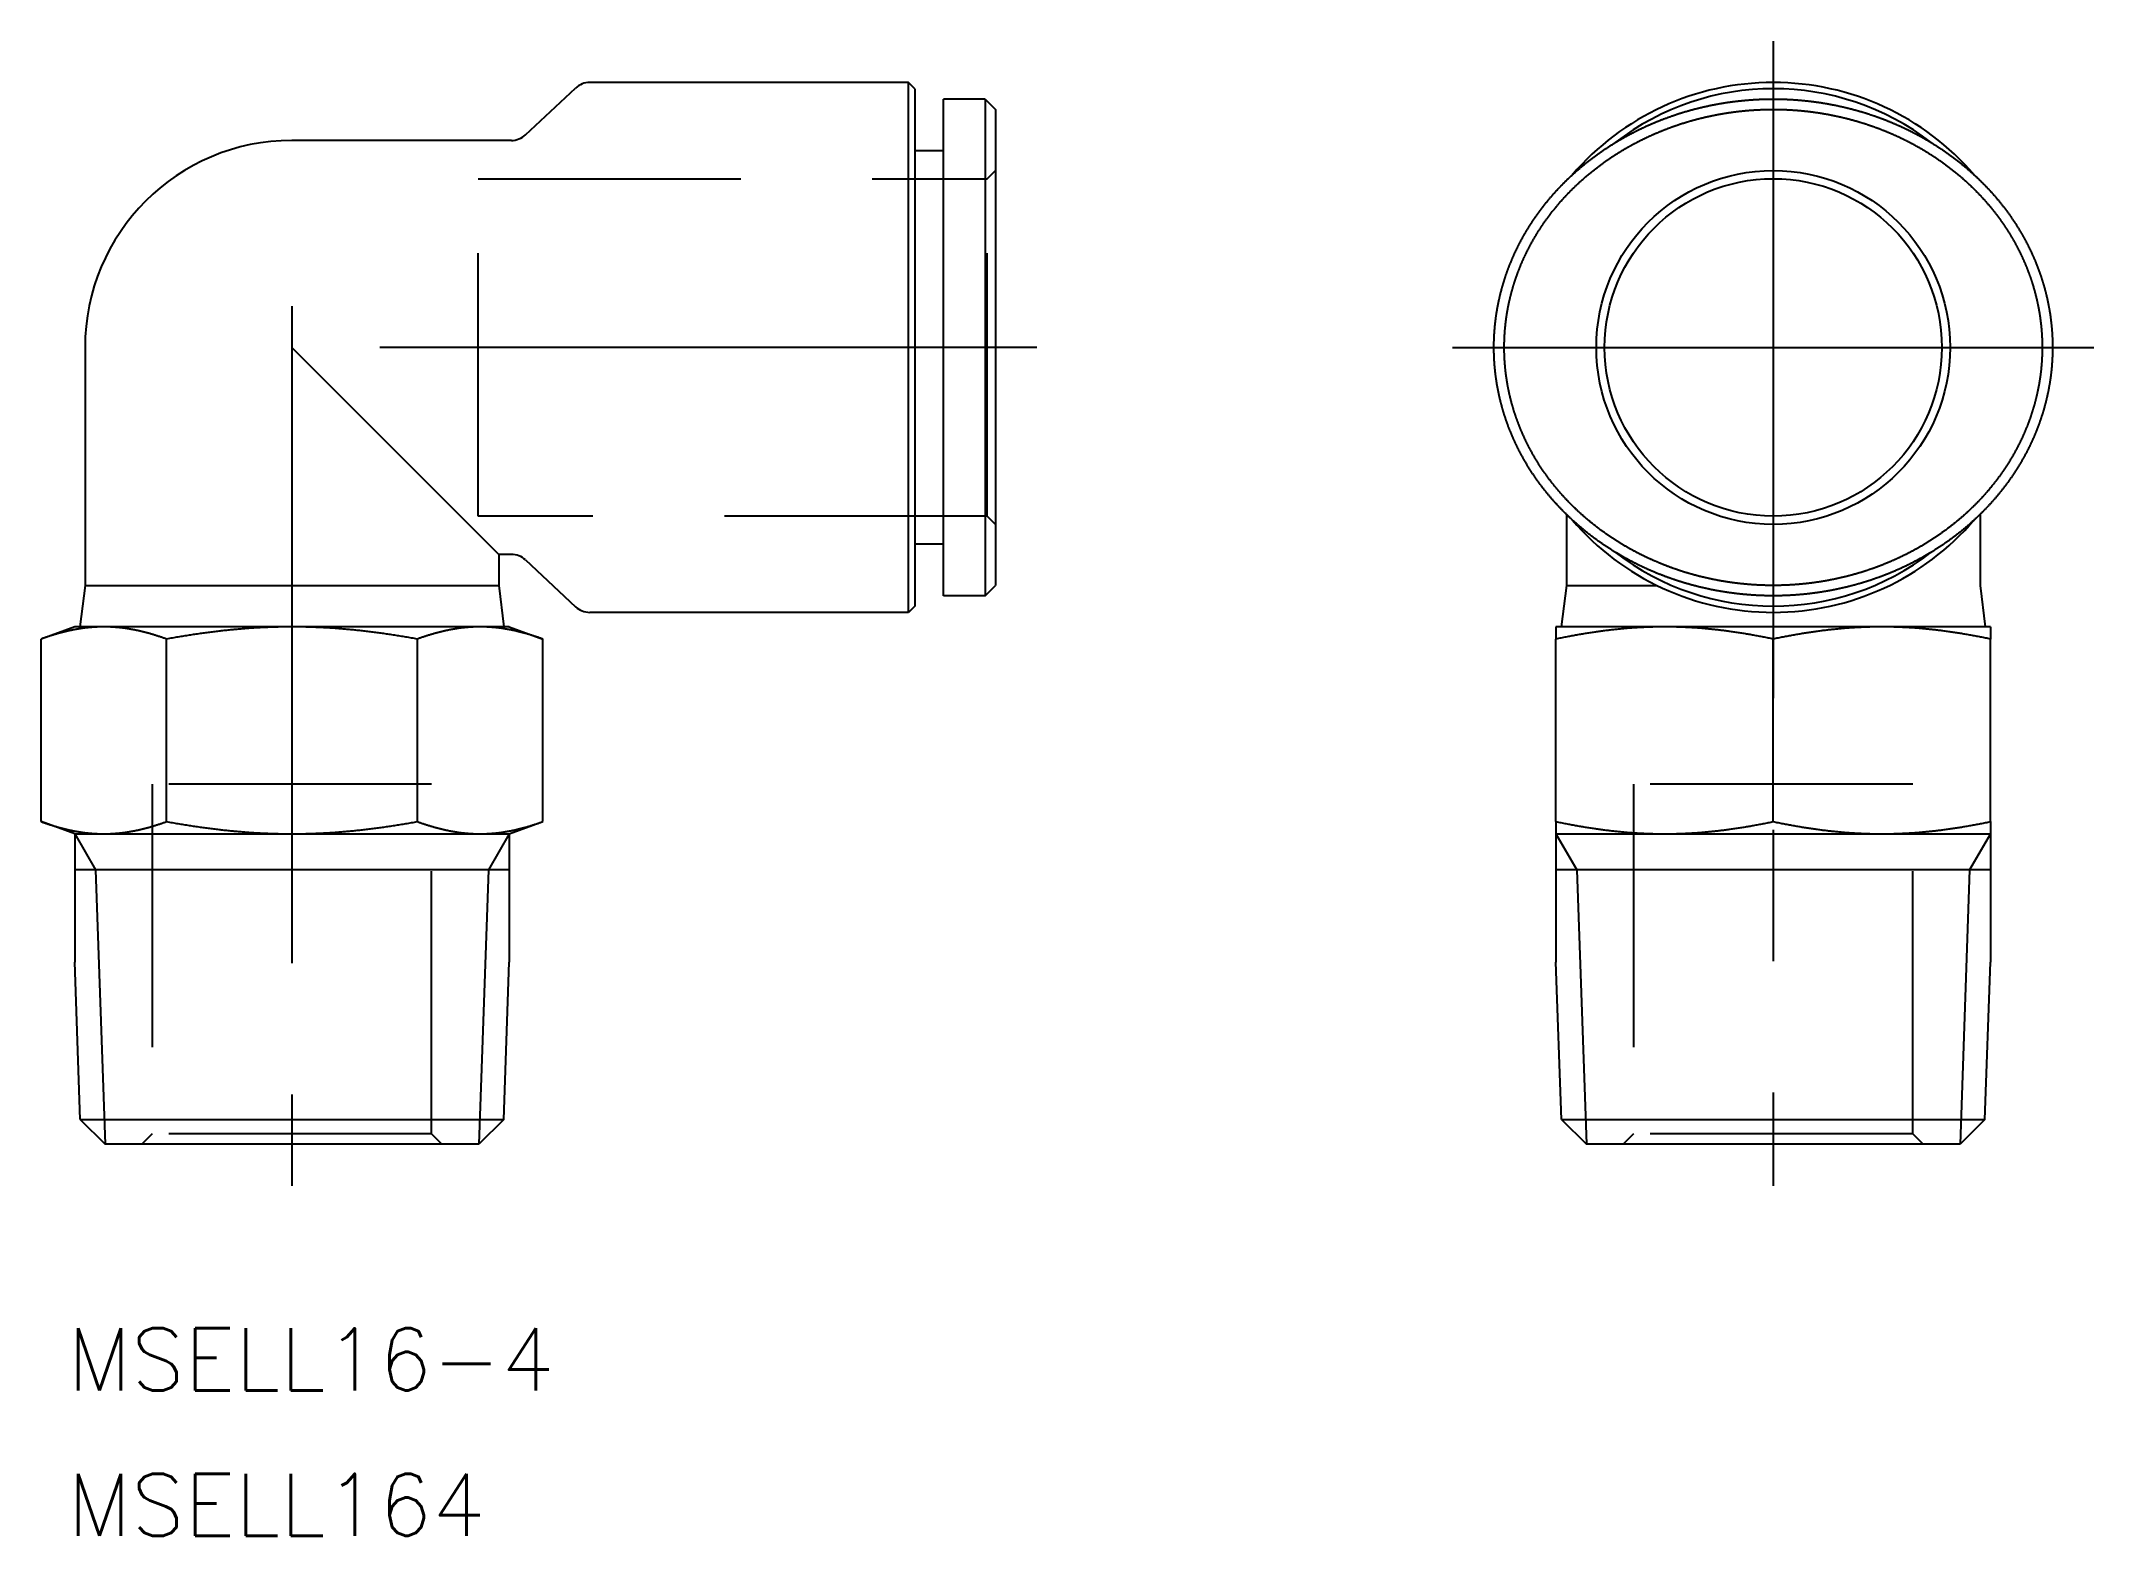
# Model space of a CAD drawing. Extents: x -12.1 to 87.1, y -18.9 to 53.3.
import ezdxf

# ---------------------------------------------------------------- set-up
doc = ezdxf.new("R2010")
doc.units = 0
doc.linetypes.add('CENTER', pattern=[50.8, 31.75, -6.35, 6.35, -6.35])
doc.linetypes.add('DASHED', pattern=[19.05, 12.7, -6.35])
doc.layers.get('0').update_dxf_attribs({"linetype": 'CONTINUOUS'})
doc.layers.add('CENTER', color=1, linetype='CENTER')
doc.styles.get("Standard").update_dxf_attribs({"font": 'txt.shx', "height": 3, "bigfont": 'bigfont.shx'})

msp = doc.modelspace()

# ---------------------------------------------------------------- texts
at = {"color": 7, "linetype": 'CONTINUOUS'}
for s, p in [('MSELL16-4', (-10.84618, -11.88721)), ('MSELL164', (-10.84618, -18.92056))]:
    msp.add_text(s, height=3, dxfattribs=at).set_placement(p)

# ---------------------------------------------------------------- linework, layer by layer
at = {"color": 7, "linetype": 'CONTINUOUS'}
for p, q in [((11.28816, 48.76894), (13.71184, 51.03106)), ((29.8, 51.3), (14.39416, 51.3)), ((29.8, 25.7), (29.8, 51.3)), ((30.1, 51), (29.8, 51.3)), ((30.1, 51), (30.1, 26)), ((31.5, 26.5), (31.5, 50.5)), ((33.5, 50.5), (31.5, 50.5)), ((33.5, 50.5), (33.5, 26.5)), ((33.5, 50.5), (34, 50)), ((34, 50), (34, 27)), ((10.60584, 48.5), (0, 48.5)), ((31.5, 48), (30.1, 48)), ((-10, 38.5), (-10, 27)), ((10, 28.5), (0, 38.5)), ((61.5949, 30.43851), (61.5949, 27)), ((81.5949, 30.43851), (81.5949, 27)), ((31.5, 29), (30.1, 29)), ((10, 28.5), (10, 27)), ((10.60584, 28.5), (10, 28.5)), ((11.28816, 28.23106), (13.71184, 25.96894)), ((-10, 27), (-10.25, 25)), ((-10, 27), (10, 27)), ((10, 27), (10.25, 25)), ((33.5, 26.5), (34, 27)), ((61.5949, 27), (61.3449, 25)), ((61.5949, 27), (65.9744, 27)), ((81.5949, 27), (81.8449, 25)), ((30.1, 26), (29.8, 25.7)), ((33.5, 26.5), (31.5, 26.5)), ((-10.5, 25), (-12.12436, 24.40878)), ((10.5, 25), (-10.5, 25)), ((10.5, 25), (12.12436, 24.40878)), ((29.8, 25.7), (14.39416, 25.7)), ((82.0949, 25), (61.0949, 25)), ((61.0949, 25), (61.0949, 24.40878)), ((82.0949, 25), (82.0949, 24.40878)), ((-12.12436, 15.59122), (-12.12436, 24.40878)), ((-6.06218, 15.59122), (-6.06218, 24.40878)), ((6.06218, 15.59122), (6.06218, 24.40878)), ((12.12436, 15.59122), (12.12436, 24.40878)), ((61.0949, 15.59122), (61.0949, 24.40878)), ((71.5949, 15.59122), (71.5949, 24.40878)), ((82.0949, 15.59122), (82.0949, 24.40878)), ((-10.5, 15), (-12.12436, 15.59122)), ((-10.5, 15), (10.5, 15)), ((-10.5, 15), (-10.5, 8.80432)), ((10.5, 15), (12.12436, 15.59122)), ((10.5, 15), (10.5, 8.80432)), ((61.0949, 15.59122), (61.0949, 15)), ((61.0949, 15), (82.0949, 15)), ((61.0949, 15), (61.0949, 8.80432)), ((82.0949, 15.59122), (82.0949, 15)), ((82.0949, 15), (82.0949, 8.80432)), ((10.5, 13.25665), (-10.5, 13.25665)), ((82.0949, 13.25665), (61.0949, 13.25665)), ((-10.23459, 1.20406), (-10.5, 8.80432)), ((10.23459, 1.20406), (10.5, 8.80432)), ((61.36031, 1.20406), (61.0949, 8.80432)), ((81.82949, 1.20406), (82.0949, 8.80432)), ((-10.2346, 1.20406), (-9.03055, 0)), ((-10.23459, 1.20406), (10.23459, 1.20406)), ((10.2346, 1.20406), (9.03055, 0)), ((61.3603, 1.20406), (62.56435, 0)), ((61.36031, 1.20406), (81.82949, 1.20406)), ((81.8295, 1.20406), (80.62545, 0)), ((9.03055, 0), (-9.03055, 0)), ((80.62545, 0), (62.56435, 0))]:
    msp.add_line(p, q, dxfattribs=at)
at = {"color": 3, "linetype": 'DASHED'}
for p, q in [((9, 30.35), (9, 46.65)), ((9, 46.65), (33.6, 46.65)), ((33.6, 46.65), (34, 47.05)), ((33.6, 30.35), (33.6, 46.65)), ((33.6, 30.35), (9, 30.35)), ((34, 29.95), (33.6, 30.35)), ((-6.75, 17.4), (-6.75, 0.5)), ((6.75, 17.4), (-6.75, 17.4)), ((6.75, 0.5), (6.75, 17.4)), ((78.3449, 17.4), (64.8449, 17.4)), ((64.8449, 17.4), (64.8449, 0.5)), ((78.3449, 0.5), (78.3449, 17.4)), ((-6.75, 0.5), (-7.25, 0)), ((6.75, 0.5), (-6.75, 0.5)), ((7.25, 0), (6.75, 0.5)), ((64.8449, 0.5), (64.3449, 0)), ((78.3449, 0.5), (64.8449, 0.5)), ((78.8449, 0), (78.3449, 0.5))]:
    msp.add_line(p, q, dxfattribs=at)
at = {"color": 3, "linetype": 'CONTINUOUS'}
for p, q in [((-10.5, 15), (-9.49348, 13.25665)), ((10.5, 15), (9.49348, 13.25665)), ((61.0949, 15), (62.10142, 13.25665)), ((82.0949, 15), (81.08838, 13.25665)), ((-9.49348, 13.25665), (-9.03055, 0)), ((9.49348, 13.25665), (9.03055, 0)), ((62.10142, 13.25665), (62.56435, 0)), ((81.08838, 13.25665), (80.62545, 0))]:
    msp.add_line(p, q, dxfattribs=at)
at = {"color": 7}
for points in [[(71.5949, 26.5, 0), (71.5767, 26.5, 0), (71.5586, 26.5, 0), (71.5405, 26.5001, 0), (71.5223, 26.5002, 0), (71.5042, 26.5003, 0), (71.4861, 26.5004, 0), (71.4679, 26.5005, 0), (71.4498, 26.5007, 0), (71.4317, 26.5009, 0), (71.4136, 26.5011, 0), (71.3955, 26.5013, 0), (71.3774, 26.5015, 0), (71.3593, 26.5018, 0), (71.3411, 26.5021, 0), (71.323, 26.5024, 0), (71.3049, 26.5027, 0), (71.2868, 26.5031, 0), (71.2687, 26.5034, 0), (71.2505, 26.5038, 0), (71.2324, 26.5043, 0), (71.2143, 26.5047, 0), (71.1961, 26.5052, 0), (71.178, 26.5056, 0), (71.1598, 26.5062, 0), (71.1417, 26.5067, 0), (71.1235, 26.5072, 0), (71.1053, 26.5078, 0), (71.0872, 26.5084, 0), (71.069, 26.509, 0), (71.0508, 26.5097, 0), (71.0325, 26.5103, 0), (71.0143, 26.511, 0), (70.9961, 26.5117, 0), (70.9778, 26.5125, 0), (70.9596, 26.5132, 0), (70.9413, 26.514, 0), (70.923, 26.5148, 0), (70.9047, 26.5156, 0), (70.8864, 26.5165, 0), (70.8681, 26.5173, 0), (70.8497, 26.5182, 0), (70.8313, 26.5192, 0), (70.813, 26.5201, 0), (70.7946, 26.5211, 0), (70.7761, 26.5221, 0), (70.7577, 26.5231, 0), (70.7392, 26.5241, 0), (70.7207, 26.5252, 0), (70.7022, 26.5262, 0), (70.6837, 26.5273, 0), (70.6652, 26.5285, 0), (70.6466, 26.5296, 0), (70.628, 26.5308, 0), (70.6094, 26.532, 0), (70.5907, 26.5332, 0), (70.5721, 26.5345, 0), (70.5534, 26.5358, 0), (70.5347, 26.5371, 0), (70.5159, 26.5384, 0), (70.4972, 26.5397, 0), (70.4783, 26.5411, 0), (70.4595, 26.5425, 0), (70.4407, 26.5439, 0), (70.4218, 26.5454, 0), (70.4029, 26.5468, 0), (70.3839, 26.5483, 0), (70.3649, 26.5499, 0), (70.3459, 26.5514, 0), (70.3269, 26.553, 0), (70.3078, 26.5546, 0), (70.2887, 26.5562, 0), (70.2695, 26.5579, 0), (70.2503, 26.5596, 0), (70.2311, 26.5613, 0), (70.2119, 26.5631, 0), (70.1926, 26.5648, 0), (70.1732, 26.5666, 0), (70.1539, 26.5685, 0), (70.1344, 26.5703, 0), (70.115, 26.5722, 0), (70.0955, 26.5741, 0), (70.076, 26.5761, 0), (70.0564, 26.5781, 0), (70.0368, 26.5801, 0), (70.0171, 26.5821, 0), (69.9974, 26.5842, 0), (69.9777, 26.5863, 0), (69.9579, 26.5884, 0), (69.9381, 26.5906, 0), (69.9182, 26.5928, 0), (69.8982, 26.595, 0), (69.8783, 26.5973, 0), (69.8583, 26.5996, 0), (69.8382, 26.6019, 0), (69.8181, 26.6043, 0), (69.7979, 26.6067, 0), (69.7777, 26.6091, 0), (69.7574, 26.6116, 0), (69.7371, 26.6141, 0), (69.7167, 26.6166, 0), (69.6963, 26.6192, 0), (69.6758, 26.6218, 0), (69.6552, 26.6245, 0), (69.6347, 26.6271, 0), (69.614, 26.6298, 0), (69.5933, 26.6326, 0), (69.5725, 26.6354, 0), (69.5517, 26.6382, 0), (69.5309, 26.6411, 0), (69.5099, 26.644, 0), (69.4889, 26.6469, 0), (69.4679, 26.6499, 0), (69.4468, 26.6529, 0), (69.4256, 26.6559, 0), (69.4044, 26.659, 0), (69.383, 26.6622, 0), (69.3617, 26.6653, 0), (69.3402, 26.6685, 0), (69.3187, 26.6718, 0), (69.2971, 26.6751, 0), (69.2755, 26.6784, 0), (69.2538, 26.6818, 0), (69.232, 26.6852, 0), (69.2101, 26.6887, 0), (69.1882, 26.6922, 0), (69.1662, 26.6958, 0), (69.1441, 26.6994, 0), (69.122, 26.703, 0), (69.0998, 26.7067, 0), (69.0775, 26.7105, 0), (69.0552, 26.7143, 0), (69.0328, 26.7181, 0), (69.0103, 26.722, 0), (68.9878, 26.7259, 0), (68.9652, 26.7299, 0), (68.9426, 26.7339, 0), (68.9199, 26.738, 0), (68.8971, 26.7421, 0), (68.8742, 26.7462, 0), (68.8513, 26.7504, 0), (68.8283, 26.7547, 0), (68.8053, 26.759, 0), (68.7822, 26.7633, 0), (68.7591, 26.7678, 0), (68.7358, 26.7722, 0), (68.7126, 26.7767, 0), (68.6892, 26.7813, 0), (68.6658, 26.7859, 0), (68.6424, 26.7905, 0), (68.6188, 26.7952, 0), (68.5953, 26.8, 0), (68.5716, 26.8048, 0), (68.5479, 26.8096, 0), (68.5242, 26.8146, 0), (68.5004, 26.8195, 0), (68.4765, 26.8245, 0), (68.4526, 26.8296, 0), (68.4286, 26.8347, 0), (68.4046, 26.8399, 0), (68.3805, 26.8451, 0), (68.3563, 26.8504, 0), (68.3321, 26.8557, 0), (68.3079, 26.8611, 0), (68.2836, 26.8666, 0), (68.2592, 26.8721, 0), (68.2348, 26.8776, 0), (68.2104, 26.8832, 0), (68.1859, 26.8889, 0), (68.1613, 26.8946, 0), (68.1367, 26.9004, 0), (68.1121, 26.9062, 0), (68.0874, 26.9121, 0), (68.0626, 26.9181, 0), (68.0379, 26.9241, 0), (68.013, 26.9301, 0), (67.9882, 26.9362, 0), (67.9633, 26.9424, 0), (67.9383, 26.9486, 0), (67.9133, 26.9549, 0), (67.8883, 26.9612, 0), (67.8632, 26.9676, 0), (67.8381, 26.974, 0), (67.8129, 26.9805, 0), (67.7877, 26.9871, 0), (67.7625, 26.9937, 0), (67.7372, 27.0004, 0), (67.7119, 27.0071, 0), (67.6866, 27.0139, 0), (67.6612, 27.0208, 0), (67.6358, 27.0277, 0), (67.6103, 27.0346, 0), (67.5848, 27.0417, 0), (67.5593, 27.0487, 0), (67.5337, 27.0559, 0), (67.5082, 27.0631, 0), (67.4825, 27.0703, 0), (67.4569, 27.0777, 0), (67.4312, 27.085, 0), (67.4055, 27.0925, 0), (67.3798, 27.1, 0), (67.354, 27.1075, 0), (67.3282, 27.1151, 0), (67.3024, 27.1228, 0), (67.2765, 27.1305, 0), (67.2506, 27.1383, 0), (67.2247, 27.1462, 0), (67.1988, 27.1541, 0), (67.1728, 27.162, 0), (67.1468, 27.1701, 0), (67.1208, 27.1782, 0), (67.0948, 27.1863, 0), (67.0687, 27.1945, 0), (67.0427, 27.2028, 0), (67.0166, 27.2112, 0), (66.9904, 27.2196, 0), (66.9643, 27.228, 0), (66.9382, 27.2365, 0), (66.912, 27.2451, 0), (66.8858, 27.2537, 0), (66.8596, 27.2624, 0), (66.8334, 27.2712, 0), (66.8071, 27.28, 0), (66.7808, 27.2889, 0), (66.7546, 27.2979, 0), (66.7283, 27.3069, 0), (66.702, 27.3159, 0), (66.6756, 27.3251, 0), (66.6493, 27.3343, 0), (66.6229, 27.3435, 0), (66.5966, 27.3528, 0), (66.5702, 27.3622, 0), (66.5438, 27.3717, 0), (66.5174, 27.3812, 0), (66.4909, 27.3907, 0), (66.4645, 27.4004, 0), (66.438, 27.4101, 0), (66.4116, 27.4198, 0), (66.3851, 27.4296, 0), (66.3586, 27.4395, 0), (66.3321, 27.4495, 0), (66.3056, 27.4595, 0), (66.2791, 27.4695, 0), (66.2526, 27.4797, 0), (66.226, 27.4899, 0), (66.1995, 27.5001, 0), (66.1729, 27.5105, 0), (66.1463, 27.5208, 0), (66.1197, 27.5313, 0), (66.0932, 27.5418, 0), (66.0666, 27.5524, 0), (66.04, 27.563, 0), (66.0133, 27.5737, 0), (65.9867, 27.5845, 0), (65.9601, 27.5954, 0), (65.9335, 27.6063, 0), (65.9068, 27.6172, 0), (65.8802, 27.6283, 0), (65.8535, 27.6394, 0), (65.8269, 27.6505, 0), (65.8002, 27.6618, 0), (65.7735, 27.6731, 0), (65.7469, 27.6844, 0), (65.7202, 27.6958, 0), (65.6935, 27.7073, 0), (65.6668, 27.7189, 0), (65.6402, 27.7305, 0), (65.6135, 27.7422, 0), (65.5868, 27.754, 0), (65.5601, 27.7658, 0), (65.5334, 27.7777, 0), (65.5067, 27.7896, 0), (65.48, 27.8016, 0), (65.4533, 27.8137, 0), (65.4266, 27.8259, 0), (65.3999, 27.8381, 0), (65.3732, 27.8504, 0), (65.3465, 27.8627, 0), (65.3198, 27.8751, 0), (65.2932, 27.8876, 0), (65.2665, 27.9002, 0), (65.2398, 27.9128, 0), (65.2131, 27.9255, 0), (65.1864, 27.9383, 0), (65.1597, 27.9511, 0), (65.133, 27.964, 0), (65.1064, 27.9769, 0), (65.0797, 27.99, 0), (65.053, 28.0031, 0), (65.0264, 28.0162, 0), (64.9997, 28.0295, 0), (64.973, 28.0428, 0), (64.9464, 28.0561, 0), (64.9197, 28.0696, 0), (64.8931, 28.0831, 0), (64.8665, 28.0967, 0), (64.8398, 28.1103, 0), (64.8132, 28.124, 0), (64.7866, 28.1378, 0), (64.76, 28.1517, 0), (64.7334, 28.1656, 0), (64.7068, 28.1796, 0), (64.6802, 28.1937, 0), (64.6536, 28.2078, 0), (64.6271, 28.222, 0), (64.6005, 28.2363, 0), (64.5739, 28.2506, 0), (64.5474, 28.265, 0), (64.5209, 28.2795, 0), (64.4944, 28.294, 0), (64.4679, 28.3086, 0), (64.4414, 28.3233, 0), (64.4149, 28.3381, 0), (64.3884, 28.3529, 0), (64.362, 28.3678, 0), (64.3355, 28.3827, 0), (64.3091, 28.3977, 0), (64.2827, 28.4128, 0), (64.2563, 28.428, 0), (64.2299, 28.4432, 0), (64.2035, 28.4585, 0), (64.1772, 28.4739, 0), (64.1508, 28.4893, 0), (64.1245, 28.5048, 0), (64.0982, 28.5204, 0), (64.0719, 28.536, 0), (64.0457, 28.5517, 0), (64.0194, 28.5675, 0), (63.9932, 28.5833, 0), (63.967, 28.5993, 0), (63.9408, 28.6152, 0), (63.9146, 28.6313, 0), (63.8885, 28.6474, 0), (63.8624, 28.6636, 0), (63.8363, 28.6798, 0), (63.8102, 28.6962, 0), (63.7841, 28.7125, 0), (63.7581, 28.729, 0), (63.7321, 28.7455, 0), (63.7061, 28.7621, 0), (63.6801, 28.7788, 0), (63.6541, 28.7955, 0), (63.6282, 28.8123, 0), (63.6023, 28.8292, 0), (63.5765, 28.8461, 0), (63.5506, 28.8631, 0), (63.5248, 28.8802, 0), (63.499, 28.8973, 0), (63.4732, 28.9145, 0), (63.4475, 28.9318, 0), (63.4218, 28.9491, 0), (63.3961, 28.9665, 0), (63.3704, 28.984, 0), (63.3448, 29.0015, 0), (63.3192, 29.0191, 0), (63.2936, 29.0368, 0), (63.2681, 29.0546, 0), (63.2426, 29.0724, 0), (63.2171, 29.0903, 0), (63.1917, 29.1082, 0), (63.1663, 29.1262, 0), (63.1409, 29.1443, 0), (63.1155, 29.1624, 0), (63.0902, 29.1806, 0), (63.0649, 29.1989, 0), (63.0397, 29.2173, 0), (63.0145, 29.2357, 0), (62.9893, 29.2542, 0), (62.9642, 29.2727, 0), (62.9391, 29.2913, 0), (62.914, 29.31, 0), (62.889, 29.3287, 0), (62.864, 29.3475, 0), (62.839, 29.3664, 0), (62.8141, 29.3853, 0), (62.7892, 29.4043, 0), (62.7644, 29.4233, 0), (62.7396, 29.4425, 0), (62.7148, 29.4616, 0), (62.6901, 29.4809, 0), (62.6654, 29.5002, 0), (62.6408, 29.5196, 0), (62.6162, 29.539, 0), (62.5916, 29.5585, 0), (62.5671, 29.578, 0), (62.5426, 29.5977, 0), (62.5182, 29.6173, 0), (62.4938, 29.6371, 0), (62.4694, 29.6569, 0), (62.4451, 29.6768, 0), (62.4209, 29.6967, 0), (62.3966, 29.7167, 0), (62.3725, 29.7367, 0), (62.3483, 29.7568, 0), (62.3243, 29.777, 0), (62.3002, 29.7972, 0), (62.2762, 29.8175, 0), (62.2523, 29.8379, 0), (62.2284, 29.8583, 0), (62.2046, 29.8787, 0), (62.1808, 29.8993, 0), (62.157, 29.9198, 0), (62.1333, 29.9405, 0), (62.1097, 29.9612, 0), (62.0861, 29.9819, 0), (62.0625, 30.0028, 0), (62.039, 30.0236, 0), (62.0155, 30.0446, 0), (61.9921, 30.0656, 0), (61.9688, 30.0866, 0), (61.9455, 30.1077, 0), (61.9223, 30.1289, 0), (61.8991, 30.1501, 0), (61.8759, 30.1714, 0), (61.8528, 30.1927, 0), (61.8298, 30.2141, 0), (61.8068, 30.2355, 0), (61.7839, 30.257, 0), (61.761, 30.2786, 0), (61.7382, 30.3002, 0), (61.7155, 30.3219, 0), (61.6928, 30.3436, 0), (61.6701, 30.3654, 0), (61.6476, 30.3872, 0), (61.625, 30.4091, 0), (61.6026, 30.431, 0), (61.5801, 30.453, 0), (61.5578, 30.4751, 0), (61.5355, 30.4972, 0), (61.5133, 30.5193, 0), (61.4911, 30.5415, 0), (61.469, 30.5638, 0), (61.4469, 30.5861, 0), (61.4249, 30.6084, 0), (61.403, 30.6308, 0), (61.3811, 30.6533, 0), (61.3593, 30.6758, 0), (61.3375, 30.6983, 0), (61.3158, 30.7209, 0), (61.2942, 30.7436, 0), (61.2726, 30.7663, 0), (61.2511, 30.789, 0), (61.2297, 30.8118, 0), (61.2083, 30.8346, 0), (61.187, 30.8575, 0), (61.1657, 30.8805, 0), (61.1445, 30.9034, 0), (61.1234, 30.9265, 0), (61.1023, 30.9495, 0), (61.0813, 30.9727, 0), (61.0604, 30.9958, 0), (61.0395, 31.019, 0), (61.0187, 31.0423, 0), (60.998, 31.0656, 0), (60.9773, 31.0889, 0), (60.9567, 31.1123, 0), (60.9361, 31.1357, 0), (60.9157, 31.1592, 0), (60.8952, 31.1827, 0), (60.8749, 31.2063, 0), (60.8546, 31.2299, 0), (60.8344, 31.2535, 0), (60.8143, 31.2772, 0), (60.7942, 31.3009, 0), (60.7742, 31.3247, 0), (60.7543, 31.3485, 0), (60.7344, 31.3723, 0), (60.7146, 31.3962, 0), (60.6949, 31.4201, 0), (60.6753, 31.4441, 0), (60.6557, 31.4681, 0), (60.6362, 31.4921, 0), (60.6168, 31.5162, 0), (60.5974, 31.5403, 0), (60.5781, 31.5644, 0), (60.5589, 31.5886, 0), (60.5397, 31.6128, 0), (60.5206, 31.6371, 0), (60.5016, 31.6614, 0), (60.4827, 31.6857, 0), (60.4638, 31.71, 0), (60.4451, 31.7344, 0), (60.4264, 31.7589, 0), (60.4077, 31.7833, 0), (60.3892, 31.8078, 0), (60.3707, 31.8323, 0), (60.3523, 31.8569, 0), (60.3339, 31.8815, 0), (60.3157, 31.9061, 0), (60.2975, 31.9307, 0), (60.2794, 31.9554, 0), (60.2614, 31.9801, 0), (60.2434, 32.0048, 0), (60.2255, 32.0296, 0), (60.2077, 32.0544, 0), (60.19, 32.0792, 0), (60.1723, 32.1041, 0), (60.1547, 32.1289, 0), (60.1372, 32.1539, 0), (60.1198, 32.1788, 0), (60.1025, 32.2037, 0), (60.0852, 32.2287, 0), (60.068, 32.2538, 0), (60.0509, 32.2788, 0), (60.0338, 32.3039, 0), (60.0168, 32.329, 0), (59.9999, 32.3541, 0), (59.9831, 32.3792, 0), (59.9664, 32.4044, 0), (59.9497, 32.4296, 0), (59.9331, 32.4548, 0), (59.9166, 32.4801, 0), (59.9001, 32.5054, 0), (59.8838, 32.5307, 0), (59.8675, 32.556, 0), (59.8513, 32.5813, 0), (59.8351, 32.6067, 0), (59.8191, 32.6321, 0), (59.8031, 32.6575, 0), (59.7872, 32.6829, 0), (59.7713, 32.7084, 0), (59.7556, 32.7339, 0), (59.7399, 32.7594, 0), (59.7243, 32.7849, 0), (59.7088, 32.8105, 0), (59.6933, 32.836, 0), (59.6779, 32.8616, 0), (59.6626, 32.8873, 0), (59.6474, 32.9129, 0), (59.6323, 32.9385, 0), (59.6172, 32.9642, 0), (59.6022, 32.9899, 0), (59.5873, 33.0156, 0), (59.5725, 33.0414, 0), (59.5577, 33.0671, 0), (59.5431, 33.0929, 0), (59.5285, 33.1187, 0), (59.5139, 33.1445, 0), (59.4995, 33.1703, 0), (59.4851, 33.1961, 0), (59.4708, 33.222, 0), (59.4566, 33.2479, 0), (59.4425, 33.2738, 0), (59.4284, 33.2997, 0), (59.4144, 33.3256, 0), (59.4005, 33.3516, 0), (59.3867, 33.3776, 0), (59.3729, 33.4035, 0), (59.3592, 33.4295, 0), (59.3456, 33.4556, 0), (59.3321, 33.4816, 0), (59.3186, 33.5077, 0), (59.3053, 33.5338, 0), (59.292, 33.5598, 0), (59.2787, 33.586, 0), (59.2656, 33.6121, 0), (59.2525, 33.6382, 0), (59.2395, 33.6644, 0), (59.2266, 33.6906, 0), (59.2137, 33.7168, 0), (59.2009, 33.743, 0), (59.1883, 33.7692, 0), (59.1756, 33.7955, 0), (59.1631, 33.8217, 0), (59.1506, 33.848, 0), (59.1382, 33.8743, 0), (59.1259, 33.9006, 0), (59.1136, 33.9269, 0), (59.1015, 33.9532, 0), (59.0894, 33.9796, 0), (59.0773, 34.006, 0), (59.0654, 34.0323, 0), (59.0535, 34.0587, 0), (59.0417, 34.0852, 0), (59.03, 34.1116, 0), (59.0184, 34.138, 0), (59.0068, 34.1645, 0), (58.9953, 34.1909, 0), (58.9839, 34.2174, 0), (58.9725, 34.2439, 0), (58.9613, 34.2704, 0), (58.9501, 34.297, 0), (58.9389, 34.3235, 0), (58.9279, 34.35, 0), (58.9169, 34.3766, 0), (58.906, 34.4032, 0), (58.8952, 34.4298, 0), (58.8844, 34.4564, 0), (58.8738, 34.483, 0), (58.8632, 34.5096, 0), (58.8526, 34.5363, 0), (58.8422, 34.5629, 0), (58.8318, 34.5896, 0), (58.8215, 34.6163, 0), (58.8113, 34.643, 0), (58.8011, 34.6697, 0), (58.791, 34.6964, 0), (58.781, 34.7231, 0), (58.7711, 34.7498, 0), (58.7612, 34.7766, 0), (58.7514, 34.8033, 0), (58.7417, 34.8301, 0), (58.7321, 34.8569, 0), (58.7225, 34.8837, 0), (58.713, 34.9105, 0), (58.7036, 34.9373, 0), (58.6943, 34.9641, 0), (58.685, 34.991, 0), (58.6758, 35.0178, 0), (58.6667, 35.0447, 0), (58.6576, 35.0715, 0), (58.6486, 35.0984, 0), (58.6397, 35.1253, 0), (58.6309, 35.1522, 0), (58.6222, 35.1791, 0), (58.6135, 35.206, 0), (58.6049, 35.2329, 0), (58.5963, 35.2599, 0), (58.5879, 35.2868, 0), (58.5795, 35.3137, 0), (58.5712, 35.3407, 0), (58.5629, 35.3677, 0), (58.5547, 35.3947, 0), (58.5466, 35.4216, 0), (58.5386, 35.4486, 0), (58.5307, 35.4757, 0), (58.5228, 35.5027, 0), (58.515, 35.5297, 0), (58.5073, 35.5567, 0), (58.4996, 35.5838, 0), (58.492, 35.6108, 0), (58.4845, 35.6379, 0), (58.4771, 35.6649, 0), (58.4697, 35.692, 0), (58.4624, 35.7191, 0), (58.4552, 35.7462, 0), (58.448, 35.7733, 0), (58.441, 35.8004, 0), (58.4339, 35.8275, 0), (58.427, 35.8546, 0), (58.4202, 35.8817, 0), (58.4134, 35.9089, 0), (58.4067, 35.936, 0), (58.4, 35.9631, 0), (58.3934, 35.9903, 0), (58.3869, 36.0175, 0), (58.3805, 36.0446, 0), (58.3742, 36.0718, 0), (58.3679, 36.099, 0), (58.3617, 36.1262, 0), (58.3555, 36.1534, 0), (58.3495, 36.1806, 0), (58.3435, 36.2078, 0), (58.3376, 36.235, 0), (58.3317, 36.2622, 0), (58.3259, 36.2894, 0), (58.3202, 36.3166, 0), (58.3146, 36.3439, 0), (58.309, 36.3711, 0), (58.3036, 36.3984, 0), (58.2981, 36.4256, 0), (58.2928, 36.4529, 0), (58.2875, 36.4801, 0), (58.2823, 36.5074, 0), (58.2772, 36.5347, 0), (58.2721, 36.562, 0), (58.2671, 36.5892, 0), (58.2622, 36.6165, 0), (58.2574, 36.6438, 0), (58.2526, 36.6711, 0), (58.2479, 36.6984, 0), (58.2433, 36.7257, 0), (58.2387, 36.753, 0), (58.2342, 36.7803, 0), (58.2298, 36.8077, 0), (58.2255, 36.835, 0), (58.2212, 36.8623, 0), (58.217, 36.8896, 0), (58.2129, 36.917, 0), (58.2088, 36.9443, 0), (58.2048, 36.9717, 0), (58.2009, 36.999, 0), (58.1971, 37.0263, 0), (58.1933, 37.0537, 0), (58.1896, 37.0811, 0), (58.186, 37.1084, 0), (58.1824, 37.1358, 0), (58.1789, 37.1632, 0), (58.1755, 37.1905, 0), (58.1722, 37.2179, 0), (58.1689, 37.2453, 0), (58.1657, 37.2727, 0), (58.1625, 37.3, 0), (58.1595, 37.3274, 0), (58.1565, 37.3548, 0), (58.1536, 37.3822, 0), (58.1507, 37.4096, 0), (58.148, 37.437, 0), (58.1452, 37.4644, 0), (58.1426, 37.4918, 0), (58.1401, 37.5192, 0), (58.1376, 37.5466, 0), (58.1351, 37.574, 0), (58.1328, 37.6014, 0), (58.1305, 37.6289, 0), (58.1283, 37.6563, 0), (58.1262, 37.6837, 0), (58.1241, 37.7111, 0), (58.1221, 37.7385, 0), (58.1202, 37.766, 0), (58.1183, 37.7934, 0), (58.1165, 37.8208, 0), (58.1148, 37.8483, 0), (58.1132, 37.8757, 0), (58.1116, 37.9031, 0), (58.1101, 37.9305, 0), (58.1087, 37.958, 0), (58.1073, 37.9854, 0), (58.106, 38.0129, 0), (58.1048, 38.0403, 0), (58.1037, 38.0677, 0), (58.1026, 38.0952, 0), (58.1016, 38.1226, 0), (58.1006, 38.1501, 0), (58.0998, 38.1775, 0), (58.099, 38.2049, 0), (58.0983, 38.2324, 0), (58.0976, 38.2598, 0), (58.097, 38.2873, 0), (58.0965, 38.3147, 0), (58.0961, 38.3422, 0), (58.0957, 38.3696, 0), (58.0954, 38.3971, 0), (58.0952, 38.4245, 0), (58.095, 38.452, 0), (58.0949, 38.4794, 0), (58.0949, 38.5069, 0), (58.095, 38.5343, 0), (58.0951, 38.5618, 0), (58.0953, 38.5892, 0), (58.0955, 38.6167, 0), (58.0959, 38.6441, 0), (58.0963, 38.6716, 0), (58.0968, 38.699, 0), (58.0973, 38.7265, 0), (58.0979, 38.7539, 0), (58.0986, 38.7814, 0), (58.0994, 38.8088, 0), (58.1002, 38.8362, 0), (58.1011, 38.8637, 0), (58.1021, 38.8911, 0), (58.1031, 38.9185, 0), (58.1042, 38.946, 0), (58.1054, 38.9734, 0), (58.1067, 39.0008, 0), (58.108, 39.0282, 0), (58.1094, 39.0557, 0), (58.1109, 39.0831, 0), (58.1124, 39.1105, 0), (58.114, 39.1379, 0), (58.1157, 39.1653, 0), (58.1174, 39.1927, 0), (58.1193, 39.2201, 0), (58.1211, 39.2475, 0), (58.1231, 39.2749, 0), (58.1251, 39.3023, 0), (58.1272, 39.3297, 0), (58.1294, 39.357, 0), (58.1316, 39.3844, 0), (58.1339, 39.4118, 0), (58.1363, 39.4391, 0), (58.1388, 39.4665, 0), (58.1413, 39.4938, 0), (58.1439, 39.5212, 0), (58.1465, 39.5485, 0), (58.1493, 39.5759, 0), (58.1521, 39.6032, 0), (58.155, 39.6305, 0), (58.1579, 39.6578, 0), (58.1609, 39.6851, 0), (58.164, 39.7124, 0), (58.1671, 39.7397, 0), (58.1704, 39.767, 0), (58.1737, 39.7943, 0), (58.177, 39.8216, 0), (58.1805, 39.8488, 0), (58.184, 39.8761, 0), (58.1875, 39.9033, 0), (58.1912, 39.9306, 0), (58.1949, 39.9578, 0), (58.1987, 39.985, 0), (58.2025, 40.0123, 0), (58.2065, 40.0395, 0), (58.2104, 40.0667, 0), (58.2145, 40.0939, 0), (58.2186, 40.121, 0), (58.2229, 40.1482, 0), (58.2271, 40.1754, 0), (58.2315, 40.2025, 0), (58.2359, 40.2297, 0), (58.2404, 40.2568, 0), (58.2449, 40.2839, 0), (58.2495, 40.311, 0), (58.2542, 40.3381, 0), (58.259, 40.3652, 0), (58.2638, 40.3923, 0), (58.2687, 40.4194, 0), (58.2737, 40.4464, 0), (58.2787, 40.4735, 0), (58.2838, 40.5005, 0), (58.289, 40.5275, 0), (58.2943, 40.5545, 0), (58.2996, 40.5815, 0), (58.305, 40.6085, 0), (58.3104, 40.6355, 0), (58.3159, 40.6624, 0), (58.3215, 40.6894, 0), (58.3272, 40.7163, 0), (58.3329, 40.7432, 0), (58.3387, 40.7701, 0), (58.3446, 40.797, 0), (58.3505, 40.8239, 0), (58.3565, 40.8508, 0), (58.3626, 40.8776, 0), (58.3687, 40.9044, 0), (58.3749, 40.9312, 0), (58.3812, 40.958, 0), (58.3875, 40.9848, 0), (58.3939, 41.0116, 0), (58.4004, 41.0384, 0), (58.407, 41.0651, 0), (58.4136, 41.0918, 0), (58.4203, 41.1185, 0), (58.427, 41.1452, 0), (58.4338, 41.1719, 0), (58.4407, 41.1985, 0), (58.4477, 41.2252, 0), (58.4547, 41.2518, 0), (58.4618, 41.2784, 0), (58.4689, 41.305, 0), (58.4761, 41.3316, 0), (58.4834, 41.3581, 0), (58.4908, 41.3847, 0), (58.4982, 41.4112, 0), (58.5057, 41.4377, 0), (58.5132, 41.4642, 0), (58.5209, 41.4906, 0), (58.5286, 41.5171, 0), (58.5363, 41.5435, 0), (58.5441, 41.5699, 0), (58.552, 41.5963, 0), (58.56, 41.6226, 0), (58.568, 41.649, 0), (58.5761, 41.6753, 0), (58.5843, 41.7016, 0), (58.5925, 41.7279, 0), (58.6008, 41.7542, 0), (58.6091, 41.7804, 0), (58.6175, 41.8066, 0), (58.626, 41.8328, 0), (58.6346, 41.859, 0), (58.6432, 41.8852, 0), (58.6519, 41.9113, 0), (58.6606, 41.9374, 0), (58.6694, 41.9635, 0), (58.6783, 41.9896, 0), (58.6873, 42.0156, 0), (58.6963, 42.0416, 0), (58.7053, 42.0676, 0), (58.7145, 42.0936, 0), (58.7237, 42.1196, 0), (58.733, 42.1455, 0), (58.7423, 42.1714, 0), (58.7517, 42.1973, 0), (58.7611, 42.2232, 0), (58.7707, 42.249, 0), (58.7803, 42.2748, 0), (58.7899, 42.3006, 0), (58.7996, 42.3264, 0), (58.8094, 42.3521, 0), (58.8192, 42.3778, 0), (58.8292, 42.4035, 0), (58.8391, 42.4292, 0), (58.8492, 42.4548, 0), (58.8593, 42.4804, 0), (58.8694, 42.506, 0), (58.8796, 42.5316, 0), (58.8899, 42.5571, 0), (58.9003, 42.5826, 0), (58.9107, 42.6081, 0), (58.9211, 42.6336, 0), (58.9317, 42.659, 0), (58.9423, 42.6844, 0), (58.9529, 42.7098, 0), (58.9636, 42.7351, 0), (58.9744, 42.7604, 0), (58.9853, 42.7857, 0), (58.9962, 42.811, 0), (59.0071, 42.8362, 0), (59.0182, 42.8614, 0), (59.0293, 42.8866, 0), (59.0404, 42.9118, 0), (59.0516, 42.9369, 0), (59.0629, 42.962, 0), (59.0742, 42.9871, 0), (59.0856, 43.0121, 0), (59.0971, 43.0371, 0), (59.1086, 43.0621, 0), (59.1201, 43.0871, 0), (59.1318, 43.112, 0), (59.1435, 43.1369, 0), (59.1552, 43.1617, 0), (59.167, 43.1866, 0), (59.1789, 43.2114, 0), (59.1908, 43.2361, 0), (59.2028, 43.2609, 0), (59.2149, 43.2856, 0), (59.227, 43.3103, 0), (59.2392, 43.3349, 0), (59.2514, 43.3595, 0), (59.2637, 43.3841, 0), (59.276, 43.4087, 0), (59.2884, 43.4332, 0), (59.3009, 43.4577, 0), (59.3134, 43.4821, 0), (59.326, 43.5066, 0), (59.3386, 43.5309, 0), (59.3513, 43.5553, 0), (59.3641, 43.5796, 0), (59.3769, 43.6039, 0), (59.3897, 43.6282, 0), (59.4027, 43.6524, 0), (59.4156, 43.6766, 0), (59.4287, 43.7008, 0), (59.4418, 43.7249, 0), (59.4549, 43.749, 0), (59.4681, 43.773, 0), (59.4814, 43.7971, 0), (59.4947, 43.8211, 0), (59.5081, 43.845, 0), (59.5215, 43.8689, 0), (59.535, 43.8928, 0), (59.5485, 43.9167, 0), (59.5621, 43.9405, 0), (59.5758, 43.9643, 0), (59.5895, 43.988, 0), (59.6032, 44.0118, 0), (59.617, 44.0354, 0), (59.6309, 44.0591, 0), (59.6448, 44.0827, 0), (59.6588, 44.1063, 0), (59.6728, 44.1298, 0), (59.6869, 44.1533, 0), (59.7011, 44.1768, 0), (59.7153, 44.2002, 0), (59.7295, 44.2236, 0), (59.7438, 44.247, 0), (59.7582, 44.2703, 0), (59.7726, 44.2936, 0), (59.787, 44.3169, 0), (59.8016, 44.3401, 0), (59.8161, 44.3633, 0), (59.8307, 44.3864, 0), (59.8454, 44.4095, 0), (59.8601, 44.4326, 0), (59.8749, 44.4556, 0), (59.8897, 44.4786, 0), (59.9046, 44.5016, 0), (59.9196, 44.5245, 0), (59.9345, 44.5474, 0), (59.9496, 44.5703, 0), (59.9647, 44.5931, 0), (59.9798, 44.6159, 0), (59.995, 44.6386, 0), (60.0102, 44.6613, 0), (60.0255, 44.684, 0), (60.0409, 44.7066, 0), (60.0563, 44.7292, 0), (60.0717, 44.7517, 0), (60.0872, 44.7743, 0), (60.1028, 44.7967, 0), (60.1183, 44.8192, 0), (60.134, 44.8416, 0), (60.1497, 44.8639, 0), (60.1654, 44.8862, 0), (60.1812, 44.9085, 0), (60.1971, 44.9308, 0), (60.213, 44.953, 0), (60.2289, 44.9751, 0), (60.2449, 44.9973, 0), (60.2609, 45.0193, 0), (60.277, 45.0414, 0), (60.2932, 45.0634, 0), (60.3094, 45.0854, 0), (60.3256, 45.1073, 0), (60.3419, 45.1292, 0), (60.3582, 45.1511, 0), (60.3746, 45.1729, 0), (60.391, 45.1947, 0), (60.4075, 45.2164, 0), (60.424, 45.2381, 0), (60.4406, 45.2598, 0), (60.4573, 45.2814, 0), (60.4739, 45.303, 0), (60.4906, 45.3245, 0), (60.5074, 45.346, 0), (60.5242, 45.3675, 0), (60.5411, 45.3889, 0), (60.558, 45.4103, 0), (60.575, 45.4317, 0), (60.592, 45.453, 0), (60.609, 45.4743, 0), (60.6261, 45.4955, 0), (60.6433, 45.5167, 0), (60.6605, 45.5379, 0), (60.6777, 45.559, 0), (60.695, 45.58, 0), (60.7123, 45.6011, 0), (60.7297, 45.6221, 0), (60.7471, 45.643, 0), (60.7646, 45.664, 0), (60.7821, 45.6848, 0), (60.7997, 45.7057, 0), (60.8173, 45.7265, 0), (60.835, 45.7472, 0), (60.8527, 45.7679, 0), (60.8704, 45.7886, 0), (60.8882, 45.8093, 0), (60.906, 45.8299, 0), (60.9239, 45.8504, 0), (60.9418, 45.8709, 0), (60.9598, 45.8914, 0), (60.9778, 45.9118, 0), (60.9959, 45.9322, 0), (61.014, 45.9526, 0), (61.0321, 45.9729, 0), (61.0503, 45.9932, 0), (61.0686, 46.0134, 0), (61.0869, 46.0336, 0), (61.1052, 46.0538, 0), (61.1236, 46.0739, 0), (61.142, 46.094, 0), (61.1604, 46.114, 0), (61.1789, 46.134, 0), (61.1975, 46.1539, 0), (61.2161, 46.1738, 0), (61.2347, 46.1937, 0), (61.2534, 46.2135, 0), (61.2721, 46.2333, 0), (61.2909, 46.2531, 0), (61.3097, 46.2728, 0), (61.3285, 46.2924, 0), (61.3474, 46.312, 0), (61.3663, 46.3316, 0), (61.3853, 46.3512, 0), (61.4043, 46.3707, 0), (61.4234, 46.3901, 0), (61.4425, 46.4095, 0), (61.4616, 46.4289, 0), (61.4808, 46.4482, 0), (61.5, 46.4675, 0), (61.5193, 46.4868, 0), (61.5386, 46.506, 0), (61.558, 46.5251, 0), (61.5773, 46.5443, 0), (61.5968, 46.5633, 0), (61.6163, 46.5824, 0), (61.6358, 46.6014, 0), (61.6553, 46.6203, 0), (61.6749, 46.6392, 0), (61.6946, 46.6581, 0), (61.7142, 46.6769, 0), (61.734, 46.6957, 0), (61.7537, 46.7144, 0), (61.7735, 46.7331, 0), (61.7933, 46.7518, 0), (61.8132, 46.7704, 0), (61.8331, 46.789, 0), (61.8531, 46.8075, 0), (61.8731, 46.826, 0), (61.8931, 46.8444, 0), (61.9132, 46.8629, 0), (61.9333, 46.8812, 0), (61.9535, 46.8995, 0), (61.9737, 46.9178, 0), (61.9939, 46.936, 0), (62.0142, 46.9542, 0), (62.0345, 46.9724, 0), (62.0548, 46.9905, 0), (62.0752, 47.0085, 0), (62.0956, 47.0265, 0), (62.1161, 47.0445, 0), (62.1366, 47.0624, 0), (62.1571, 47.0803, 0), (62.1777, 47.0982, 0), (62.1983, 47.116, 0), (62.2189, 47.1337, 0), (62.2396, 47.1514, 0), (62.2603, 47.1691, 0), (62.2811, 47.1867, 0), (62.3019, 47.2043, 0), (62.3227, 47.2218, 0), (62.3436, 47.2393, 0), (62.3645, 47.2568, 0), (62.3854, 47.2742, 0), (62.4064, 47.2915, 0), (62.4274, 47.3089, 0), (62.4485, 47.3261, 0), (62.4696, 47.3434, 0), (62.4907, 47.3605, 0), (62.5118, 47.3777, 0), (62.533, 47.3948, 0), (62.5543, 47.4118, 0), (62.5755, 47.4288, 0), (62.5968, 47.4458, 0), (62.6182, 47.4627, 0), (62.6395, 47.4796, 0), (62.6609, 47.4964, 0), (62.6824, 47.5132, 0), (62.7038, 47.53, 0), (62.7254, 47.5467, 0), (62.7469, 47.5633, 0), (62.7685, 47.5799, 0), (62.7901, 47.5965, 0), (62.8117, 47.613, 0), (62.8334, 47.6295, 0), (62.8551, 47.6459, 0), (62.8769, 47.6623, 0), (62.8986, 47.6786, 0), (62.9205, 47.6949, 0), (62.9423, 47.7112, 0), (62.9642, 47.7274, 0), (62.9861, 47.7435, 0), (63.008, 47.7596, 0), (63.03, 47.7757, 0), (63.052, 47.7917, 0), (63.0741, 47.8077, 0), (63.0961, 47.8236, 0), (63.1182, 47.8395, 0), (63.1404, 47.8554, 0), (63.1625, 47.8711, 0), (63.1848, 47.8869, 0), (63.207, 47.9026, 0), (63.2292, 47.9183, 0), (63.2515, 47.9339, 0), (63.2739, 47.9494, 0), (63.2962, 47.965, 0), (63.3186, 47.9804, 0), (63.341, 47.9959, 0), (63.3635, 48.0113, 0), (63.386, 48.0266, 0), (63.4085, 48.0419, 0), (63.431, 48.0571, 0), (63.4536, 48.0723, 0), (63.4762, 48.0875, 0), (63.4988, 48.1026, 0), (63.5215, 48.1177, 0), (63.5442, 48.1327, 0), (63.5669, 48.1476, 0), (63.5897, 48.1626, 0), (63.6124, 48.1775, 0), (63.6352, 48.1923, 0), (63.6581, 48.2071, 0), (63.6809, 48.2218, 0), (63.7038, 48.2365, 0), (63.7268, 48.2512, 0), (63.7497, 48.2658, 0), (63.7727, 48.2803, 0), (63.7957, 48.2948, 0), (63.8187, 48.3093, 0), (63.8418, 48.3237, 0), (63.8649, 48.3381, 0), (63.888, 48.3524, 0), (63.9112, 48.3667, 0), (63.9343, 48.3809, 0), (63.9576, 48.3951, 0), (63.9808, 48.4092, 0), (64.004, 48.4233, 0), (64.0273, 48.4373, 0), (64.0506, 48.4513, 0), (64.074, 48.4653, 0), (64.0973, 48.4792, 0), (64.1207, 48.493, 0), (64.1441, 48.5069, 0), (64.1676, 48.5206, 0), (64.191, 48.5343, 0), (64.2145, 48.548, 0), (64.2381, 48.5616, 0), (64.2616, 48.5752, 0), (64.2852, 48.5887, 0), (64.3088, 48.6022, 0), (64.3324, 48.6156, 0), (64.356, 48.629, 0), (64.3797, 48.6423, 0), (64.4034, 48.6556, 0), (64.4271, 48.6689, 0), (64.4509, 48.6821, 0), (64.4746, 48.6952, 0), (64.4984, 48.7083, 0), (64.5223, 48.7214, 0), (64.5461, 48.7344, 0), (64.57, 48.7473, 0), (64.5938, 48.7602, 0), (64.6178, 48.7731, 0), (64.6417, 48.7859, 0), (64.6656, 48.7987, 0), (64.6896, 48.8114, 0), (64.7136, 48.8241, 0), (64.7377, 48.8367, 0), (64.7617, 48.8493, 0), (64.7858, 48.8618, 0), (64.8099, 48.8743, 0), (64.834, 48.8867, 0), (64.8581, 48.8991, 0), (64.8823, 48.9114, 0), (64.9065, 48.9237, 0), (64.9307, 48.936, 0), (64.9549, 48.9482, 0), (64.9792, 48.9603, 0), (65.0034, 48.9724, 0), (65.0277, 48.9845, 0), (65.052, 48.9965, 0), (65.0764, 49.0084, 0), (65.1007, 49.0203, 0), (65.1251, 49.0322, 0), (65.1495, 49.044, 0), (65.1739, 49.0558, 0), (65.1984, 49.0675, 0), (65.2229, 49.0792, 0), (65.2473, 49.0908, 0), (65.2718, 49.1024, 0), (65.2964, 49.1139, 0), (65.3209, 49.1254, 0), (65.3455, 49.1368, 0), (65.3701, 49.1482, 0), (65.3947, 49.1595, 0), (65.4193, 49.1708, 0), (65.444, 49.1821, 0), (65.4686, 49.1933, 0), (65.4933, 49.2044, 0), (65.518, 49.2155, 0), (65.5428, 49.2266, 0), (65.5675, 49.2376, 0), (65.5923, 49.2485, 0), (65.6171, 49.2594, 0), (65.6419, 49.2703, 0), (65.6667, 49.2811, 0), (65.6916, 49.2919, 0), (65.7164, 49.3026, 0), (65.7413, 49.3133, 0), (65.7662, 49.3239, 0), (65.7911, 49.3345, 0), (65.8161, 49.345, 0), (65.841, 49.3555, 0), (65.866, 49.3659, 0), (65.891, 49.3763, 0), (65.916, 49.3866, 0), (65.9411, 49.3969, 0), (65.9661, 49.4072, 0), (65.9912, 49.4174, 0), (66.0163, 49.4275, 0), (66.0414, 49.4376, 0), (66.0665, 49.4477, 0), (66.0917, 49.4577, 0), (66.1168, 49.4676, 0), (66.142, 49.4775, 0), (66.1672, 49.4874, 0), (66.1924, 49.4972, 0), (66.2176, 49.507, 0), (66.2429, 49.5167, 0), (66.2682, 49.5264, 0), (66.2934, 49.536, 0), (66.3187, 49.5456, 0), (66.3441, 49.5551, 0), (66.3694, 49.5646, 0), (66.3947, 49.574, 0), (66.4201, 49.5834, 0), (66.4455, 49.5927, 0), (66.4709, 49.602, 0), (66.4963, 49.6113, 0), (66.5218, 49.6205, 0), (66.5472, 49.6296, 0), (66.5727, 49.6387, 0), (66.5982, 49.6478, 0), (66.6237, 49.6568, 0), (66.6492, 49.6657, 0), (66.6747, 49.6746, 0), (66.7002, 49.6835, 0), (66.7258, 49.6923, 0), (66.7514, 49.7011, 0), (66.777, 49.7098, 0), (66.8026, 49.7185, 0), (66.8282, 49.7271, 0), (66.8539, 49.7357, 0), (66.8795, 49.7442, 0), (66.9052, 49.7527, 0), (66.9309, 49.7611, 0), (66.9566, 49.7695, 0), (66.9823, 49.7778, 0), (67.008, 49.7861, 0), (67.0338, 49.7944, 0), (67.0595, 49.8025, 0), (67.0853, 49.8107, 0), (67.1111, 49.8188, 0), (67.1369, 49.8268, 0), (67.1627, 49.8348, 0), (67.1886, 49.8428, 0), (67.2144, 49.8507, 0), (67.2403, 49.8586, 0), (67.2661, 49.8664, 0), (67.292, 49.8741, 0), (67.3179, 49.8819, 0), (67.3438, 49.8895, 0), (67.3698, 49.8971, 0), (67.3957, 49.9047, 0), (67.4217, 49.9122, 0), (67.4477, 49.9197, 0), (67.4736, 49.9272, 0), (67.4996, 49.9345, 0), (67.5256, 49.9419, 0), (67.5517, 49.9492, 0), (67.5777, 49.9564, 0), (67.6038, 49.9636, 0), (67.6298, 49.9707, 0), (67.6559, 49.9778, 0), (67.682, 49.9849, 0), (67.7081, 49.9919, 0), (67.7342, 49.9988, 0), (67.7603, 50.0057, 0), (67.7865, 50.0126, 0), (67.8126, 50.0194, 0), (67.8388, 50.0262, 0), (67.8649, 50.0329, 0), (67.8911, 50.0395, 0), (67.9173, 50.0462, 0), (67.9435, 50.0527, 0), (67.9698, 50.0593, 0), (67.996, 50.0657, 0), (68.0222, 50.0722, 0), (68.0485, 50.0785, 0), (68.0748, 50.0849, 0), (68.101, 50.0912, 0), (68.1273, 50.0974, 0), (68.1536, 50.1036, 0), (68.1799, 50.1097, 0), (68.2063, 50.1158, 0), (68.2326, 50.1219, 0), (68.2589, 50.1279, 0), (68.2853, 50.1338, 0), (68.3117, 50.1397, 0), (68.338, 50.1456, 0), (68.3644, 50.1514, 0), (68.3908, 50.1571, 0), (68.4172, 50.1628, 0), (68.4437, 50.1685, 0), (68.4701, 50.1741, 0), (68.4965, 50.1797, 0), (68.523, 50.1852, 0), (68.5494, 50.1907, 0), (68.5759, 50.1961, 0), (68.6024, 50.2015, 0), (68.6289, 50.2068, 0), (68.6554, 50.2121, 0), (68.6819, 50.2173, 0), (68.7084, 50.2225, 0), (68.7349, 50.2276, 0), (68.7614, 50.2327, 0), (68.788, 50.2377, 0), (68.8145, 50.2427, 0), (68.8411, 50.2477, 0), (68.8677, 50.2526, 0), (68.8942, 50.2574, 0), (68.9208, 50.2622, 0), (68.9474, 50.267, 0), (68.974, 50.2717, 0), (69.0006, 50.2763, 0), (69.0273, 50.281, 0), (69.0539, 50.2855, 0), (69.0805, 50.29, 0), (69.1072, 50.2945, 0), (69.1338, 50.2989, 0), (69.1605, 50.3033, 0), (69.1872, 50.3076, 0), (69.2138, 50.3119, 0), (69.2405, 50.3161, 0), (69.2672, 50.3203, 0), (69.2939, 50.3244, 0), (69.3206, 50.3285, 0), (69.3473, 50.3325, 0), (69.374, 50.3365, 0), (69.4008, 50.3404, 0), (69.4275, 50.3443, 0), (69.4542, 50.3482, 0), (69.481, 50.352, 0), (69.5078, 50.3557, 0), (69.5345, 50.3594, 0), (69.5613, 50.3631, 0), (69.5881, 50.3667, 0), (69.6148, 50.3702, 0), (69.6416, 50.3737, 0), (69.6684, 50.3772, 0), (69.6952, 50.3806, 0), (69.722, 50.384, 0), (69.7488, 50.3873, 0), (69.7757, 50.3905, 0), (69.8025, 50.3938, 0), (69.8293, 50.3969, 0), (69.8561, 50.4001, 0), (69.883, 50.4031, 0), (69.9098, 50.4062, 0), (69.9367, 50.4091, 0), (69.9635, 50.4121, 0), (69.9904, 50.4149, 0), (70.0173, 50.4178, 0), (70.0441, 50.4206, 0), (70.071, 50.4233, 0), (70.0979, 50.426, 0), (70.1248, 50.4286, 0), (70.1517, 50.4312, 0), (70.1786, 50.4338, 0), (70.2055, 50.4363, 0), (70.2324, 50.4387, 0), (70.2593, 50.4411, 0), (70.2862, 50.4435, 0), (70.3131, 50.4458, 0), (70.34, 50.448, 0), (70.367, 50.4503, 0), (70.3939, 50.4524, 0), (70.4208, 50.4545, 0), (70.4478, 50.4566, 0), (70.4747, 50.4586, 0), (70.5017, 50.4606, 0), (70.5286, 50.4625, 0), (70.5556, 50.4644, 0), (70.5825, 50.4662, 0), (70.6095, 50.468, 0), (70.6364, 50.4697, 0), (70.6634, 50.4714, 0), (70.6904, 50.473, 0), (70.7173, 50.4746, 0), (70.7443, 50.4762, 0), (70.7713, 50.4776, 0), (70.7983, 50.4791, 0), (70.8252, 50.4805, 0), (70.8522, 50.4818, 0), (70.8792, 50.4831, 0), (70.9062, 50.4844, 0), (70.9332, 50.4856, 0), (70.9602, 50.4867, 0), (70.9872, 50.4878, 0), (71.0142, 50.4889, 0), (71.0412, 50.4899, 0), (71.0682, 50.4909, 0), (71.0952, 50.4918, 0), (71.1222, 50.4926, 0), (71.1492, 50.4935, 0), (71.1762, 50.4942, 0), (71.2032, 50.4949, 0), (71.2302, 50.4956, 0), (71.2572, 50.4962, 0), (71.2842, 50.4968, 0), (71.3112, 50.4973, 0), (71.3383, 50.4978, 0), (71.3653, 50.4983, 0), (71.3923, 50.4986, 0), (71.4193, 50.499, 0), (71.4463, 50.4993, 0), (71.4733, 50.4995, 0), (71.5003, 50.4997, 0), (71.5274, 50.4998, 0), (71.5544, 50.4999, 0), (71.5814, 50.5, 0), (71.6084, 50.5, 0), (71.6354, 50.4999, 0), (71.6624, 50.4998, 0), (71.6895, 50.4997, 0), (71.7165, 50.4995, 0), (71.7435, 50.4993, 0), (71.7705, 50.499, 0), (71.7975, 50.4986, 0), (71.8245, 50.4983, 0), (71.8515, 50.4978, 0), (71.8786, 50.4973, 0), (71.9056, 50.4968, 0), (71.9326, 50.4962, 0), (71.9596, 50.4956, 0), (71.9866, 50.4949, 0), (72.0136, 50.4942, 0), (72.0406, 50.4935, 0), (72.0676, 50.4926, 0), (72.0946, 50.4918, 0), (72.1216, 50.4909, 0), (72.1486, 50.4899, 0), (72.1756, 50.4889, 0), (72.2026, 50.4878, 0), (72.2296, 50.4867, 0), (72.2566, 50.4856, 0), (72.2836, 50.4844, 0), (72.3106, 50.4831, 0), (72.3376, 50.4818, 0), (72.3646, 50.4805, 0), (72.3915, 50.4791, 0), (72.4185, 50.4776, 0), (72.4455, 50.4762, 0), (72.4725, 50.4746, 0), (72.4994, 50.473, 0), (72.5264, 50.4714, 0), (72.5534, 50.4697, 0), (72.5803, 50.468, 0), (72.6073, 50.4662, 0), (72.6342, 50.4644, 0), (72.6612, 50.4625, 0), (72.6881, 50.4606, 0), (72.7151, 50.4586, 0), (72.742, 50.4566, 0), (72.769, 50.4545, 0), (72.7959, 50.4524, 0), (72.8228, 50.4503, 0), (72.8498, 50.448, 0), (72.8767, 50.4458, 0), (72.9036, 50.4435, 0), (72.9305, 50.4411, 0), (72.9574, 50.4387, 0), (72.9843, 50.4363, 0), (73.0112, 50.4338, 0), (73.0381, 50.4312, 0), (73.065, 50.4286, 0), (73.0919, 50.426, 0), (73.1188, 50.4233, 0), (73.1457, 50.4206, 0), (73.1725, 50.4178, 0), (73.1994, 50.4149, 0), (73.2263, 50.4121, 0), (73.2531, 50.4091, 0), (73.28, 50.4062, 0), (73.3068, 50.4031, 0), (73.3337, 50.4, 0), (73.3605, 50.3969, 0), (73.3873, 50.3938, 0), (73.4141, 50.3905, 0), (73.441, 50.3873, 0), (73.4678, 50.384, 0), (73.4946, 50.3806, 0), (73.5214, 50.3772, 0), (73.5482, 50.3737, 0), (73.575, 50.3702, 0), (73.6017, 50.3667, 0), (73.6285, 50.3631, 0), (73.6553, 50.3594, 0), (73.682, 50.3557, 0), (73.7088, 50.352, 0), (73.7356, 50.3482, 0), (73.7623, 50.3443, 0), (73.789, 50.3404, 0), (73.8158, 50.3365, 0), (73.8425, 50.3325, 0), (73.8692, 50.3285, 0), (73.8959, 50.3244, 0), (73.9226, 50.3203, 0), (73.9493, 50.3161, 0), (73.976, 50.3119, 0), (74.0026, 50.3076, 0), (74.0293, 50.3033, 0), (74.056, 50.2989, 0), (74.0826, 50.2945, 0), (74.1093, 50.29, 0), (74.1359, 50.2855, 0), (74.1625, 50.281, 0), (74.1892, 50.2763, 0), (74.2158, 50.2717, 0), (74.2424, 50.267, 0), (74.269, 50.2622, 0), (74.2956, 50.2574, 0), (74.3221, 50.2526, 0), (74.3487, 50.2477, 0), (74.3753, 50.2427, 0), (74.4018, 50.2378, 0), (74.4284, 50.2327, 0), (74.4549, 50.2276, 0), (74.4814, 50.2225, 0), (74.5079, 50.2173, 0), (74.5344, 50.2121, 0), (74.5609, 50.2068, 0), (74.5874, 50.2015, 0), (74.6139, 50.1961, 0), (74.6404, 50.1907, 0), (74.6668, 50.1852, 0), (74.6933, 50.1797, 0), (74.7197, 50.1741, 0), (74.7461, 50.1685, 0), (74.7726, 50.1628, 0), (74.799, 50.1571, 0), (74.8254, 50.1514, 0), (74.8518, 50.1456, 0), (74.8781, 50.1397, 0), (74.9045, 50.1338, 0), (74.9309, 50.1279, 0), (74.9572, 50.1219, 0), (74.9835, 50.1158, 0), (75.0099, 50.1097, 0), (75.0362, 50.1036, 0), (75.0625, 50.0974, 0), (75.0888, 50.0912, 0), (75.115, 50.0849, 0), (75.1413, 50.0785, 0), (75.1676, 50.0722, 0), (75.1938, 50.0657, 0), (75.22, 50.0593, 0), (75.2463, 50.0527, 0), (75.2725, 50.0462, 0), (75.2987, 50.0395, 0), (75.3249, 50.0329, 0), (75.351, 50.0262, 0), (75.3772, 50.0194, 0), (75.4033, 50.0126, 0), (75.4295, 50.0057, 0), (75.4556, 49.9988, 0), (75.4817, 49.9919, 0), (75.5078, 49.9849, 0), (75.5339, 49.9778, 0), (75.56, 49.9707, 0), (75.586, 49.9636, 0), (75.6121, 49.9564, 0), (75.6381, 49.9492, 0), (75.6642, 49.9419, 0), (75.6902, 49.9345, 0), (75.7162, 49.9272, 0), (75.7422, 49.9197, 0), (75.7681, 49.9122, 0), (75.7941, 49.9047, 0), (75.82, 49.8971, 0), (75.846, 49.8895, 0), (75.8719, 49.8819, 0), (75.8978, 49.8741, 0), (75.9237, 49.8664, 0), (75.9495, 49.8586, 0), (75.9754, 49.8507, 0), (76.0012, 49.8428, 0), (76.0271, 49.8348, 0), (76.0529, 49.8268, 0), (76.0787, 49.8188, 0), (76.1045, 49.8107, 0), (76.1303, 49.8025, 0), (76.156, 49.7944, 0), (76.1818, 49.7861, 0), (76.2075, 49.7778, 0), (76.2332, 49.7695, 0), (76.2589, 49.7611, 0), (76.2846, 49.7527, 0), (76.3103, 49.7442, 0), (76.3359, 49.7357, 0), (76.3616, 49.7271, 0), (76.3872, 49.7185, 0), (76.4128, 49.7098, 0), (76.4384, 49.7011, 0), (76.464, 49.6923, 0), (76.4896, 49.6835, 0), (76.5151, 49.6746, 0), (76.5406, 49.6657, 0), (76.5661, 49.6568, 0), (76.5916, 49.6478, 0), (76.6171, 49.6387, 0), (76.6426, 49.6296, 0), (76.668, 49.6205, 0), (76.6935, 49.6113, 0), (76.7189, 49.602, 0), (76.7443, 49.5927, 0), (76.7697, 49.5834, 0), (76.7951, 49.574, 0), (76.8204, 49.5646, 0), (76.8457, 49.5551, 0), (76.8711, 49.5456, 0), (76.8964, 49.536, 0), (76.9216, 49.5264, 0), (76.9469, 49.5167, 0), (76.9722, 49.507, 0), (76.9974, 49.4972, 0), (77.0226, 49.4874, 0), (77.0478, 49.4775, 0), (77.073, 49.4676, 0), (77.0981, 49.4577, 0), (77.1233, 49.4477, 0), (77.1484, 49.4376, 0), (77.1735, 49.4275, 0), (77.1986, 49.4174, 0), (77.2237, 49.4072, 0), (77.2487, 49.3969, 0), (77.2738, 49.3867, 0), (77.2988, 49.3763, 0), (77.3238, 49.3659, 0), (77.3487, 49.3555, 0), (77.3737, 49.345, 0), (77.3986, 49.3345, 0), (77.4236, 49.3239, 0), (77.4485, 49.3133, 0), (77.4734, 49.3026, 0), (77.4982, 49.2919, 0), (77.5231, 49.2811, 0), (77.5479, 49.2703, 0), (77.5727, 49.2595, 0), (77.5975, 49.2485, 0), (77.6223, 49.2376, 0), (77.647, 49.2266, 0), (77.6717, 49.2155, 0), (77.6964, 49.2044, 0), (77.7211, 49.1933, 0), (77.7458, 49.1821, 0), (77.7704, 49.1708, 0), (77.7951, 49.1596, 0), (77.8197, 49.1482, 0), (77.8443, 49.1368, 0), (77.8688, 49.1254, 0), (77.8934, 49.1139, 0), (77.9179, 49.1024, 0), (77.9424, 49.0908, 0), (77.9669, 49.0792, 0), (77.9914, 49.0675, 0), (78.0158, 49.0558, 0), (78.0402, 49.044, 0), (78.0646, 49.0322, 0), (78.089, 49.0204, 0), (78.1134, 49.0084, 0), (78.1377, 48.9965, 0), (78.162, 48.9845, 0), (78.1863, 48.9724, 0), (78.2106, 48.9603, 0), (78.2348, 48.9482, 0), (78.2591, 48.936, 0), (78.2833, 48.9237, 0), (78.3075, 48.9114, 0), (78.3316, 48.8991, 0), (78.3558, 48.8867, 0), (78.3799, 48.8743, 0), (78.404, 48.8618, 0), (78.4281, 48.8493, 0), (78.4521, 48.8367, 0), (78.4761, 48.8241, 0), (78.5002, 48.8114, 0), (78.5241, 48.7987, 0), (78.5481, 48.7859, 0), (78.572, 48.7731, 0), (78.5959, 48.7602, 0), (78.6198, 48.7473, 0), (78.6437, 48.7344, 0), (78.6675, 48.7214, 0), (78.6914, 48.7083, 0), (78.7152, 48.6952, 0), (78.7389, 48.682, 0), (78.7627, 48.6689, 0), (78.7864, 48.6556, 0), (78.8101, 48.6423, 0), (78.8338, 48.629, 0), (78.8574, 48.6156, 0), (78.881, 48.6022, 0), (78.9046, 48.5887, 0), (78.9282, 48.5752, 0), (78.9517, 48.5616, 0), (78.9753, 48.548, 0), (78.9988, 48.5343, 0), (79.0222, 48.5206, 0), (79.0457, 48.5068, 0), (79.0691, 48.493, 0), (79.0925, 48.4792, 0), (79.1158, 48.4653, 0), (79.1392, 48.4513, 0), (79.1625, 48.4373, 0), (79.1858, 48.4233, 0), (79.209, 48.4092, 0), (79.2323, 48.3951, 0), (79.2555, 48.3809, 0), (79.2786, 48.3667, 0), (79.3018, 48.3524, 0), (79.3249, 48.3381, 0), (79.348, 48.3237, 0), (79.3711, 48.3093, 0), (79.3941, 48.2948, 0), (79.4171, 48.2803, 0), (79.4401, 48.2658, 0), (79.463, 48.2512, 0), (79.486, 48.2365, 0), (79.5089, 48.2218, 0), (79.5317, 48.2071, 0), (79.5546, 48.1923, 0), (79.5774, 48.1775, 0), (79.6001, 48.1626, 0), (79.6229, 48.1477, 0), (79.6456, 48.1327, 0), (79.6683, 48.1177, 0), (79.691, 48.1026, 0), (79.7136, 48.0875, 0), (79.7362, 48.0723, 0), (79.7588, 48.0571, 0), (79.7813, 48.0419, 0), (79.8038, 48.0266, 0), (79.8263, 48.0113, 0), (79.8488, 47.9959, 0), (79.8712, 47.9805, 0), (79.8936, 47.965, 0), (79.9159, 47.9495, 0), (79.9383, 47.9339, 0), (79.9606, 47.9183, 0), (79.9828, 47.9026, 0), (80.0051, 47.8869, 0), (80.0273, 47.8712, 0), (80.0494, 47.8554, 0), (80.0716, 47.8395, 0), (80.0937, 47.8236, 0), (80.1157, 47.8077, 0), (80.1378, 47.7917, 0), (80.1598, 47.7757, 0), (80.1818, 47.7596, 0), (80.2037, 47.7435, 0), (80.2256, 47.7274, 0), (80.2475, 47.7112, 0), (80.2693, 47.6949, 0), (80.2912, 47.6786, 0), (80.3129, 47.6623, 0), (80.3347, 47.6459, 0), (80.3564, 47.6295, 0), (80.3781, 47.613, 0), (80.3997, 47.5965, 0), (80.4213, 47.5799, 0), (80.4429, 47.5633, 0), (80.4644, 47.5466, 0), (80.4859, 47.5299, 0), (80.5074, 47.5132, 0), (80.5289, 47.4964, 0), (80.5503, 47.4796, 0), (80.5716, 47.4627, 0), (80.593, 47.4458, 0), (80.6143, 47.4288, 0), (80.6355, 47.4118, 0), (80.6568, 47.3948, 0), (80.6779, 47.3777, 0), (80.6991, 47.3605, 0), (80.7202, 47.3433, 0), (80.7413, 47.3261, 0), (80.7624, 47.3088, 0), (80.7834, 47.2915, 0), (80.8044, 47.2742, 0), (80.8253, 47.2568, 0), (80.8462, 47.2393, 0), (80.8671, 47.2218, 0), (80.8879, 47.2043, 0), (80.9087, 47.1867, 0), (80.9295, 47.1691, 0), (80.9502, 47.1514, 0), (80.9709, 47.1337, 0), (80.9915, 47.116, 0), (81.0121, 47.0982, 0), (81.0327, 47.0803, 0), (81.0532, 47.0624, 0), (81.0737, 47.0445, 0), (81.0942, 47.0265, 0), (81.1146, 47.0085, 0), (81.135, 46.9905, 0), (81.1553, 46.9724, 0), (81.1757, 46.9542, 0), (81.1959, 46.936, 0), (81.2162, 46.9178, 0), (81.2363, 46.8995, 0), (81.2565, 46.8812, 0), (81.2766, 46.8629, 0), (81.2967, 46.8445, 0), (81.3167, 46.826, 0), (81.3367, 46.8075, 0), (81.3567, 46.789, 0), (81.3766, 46.7704, 0), (81.3965, 46.7518, 0), (81.4163, 46.7331, 0), (81.4361, 46.7145, 0), (81.4559, 46.6957, 0), (81.4756, 46.6769, 0), (81.4952, 46.6581, 0), (81.5149, 46.6392, 0), (81.5345, 46.6203, 0), (81.554, 46.6014, 0), (81.5735, 46.5824, 0), (81.593, 46.5633, 0), (81.6125, 46.5443, 0), (81.6318, 46.5251, 0), (81.6512, 46.506, 0), (81.6705, 46.4868, 0), (81.6898, 46.4675, 0), (81.709, 46.4482, 0), (81.7282, 46.4289, 0), (81.7473, 46.4095, 0), (81.7664, 46.3901, 0), (81.7855, 46.3707, 0), (81.8045, 46.3512, 0), (81.8235, 46.3316, 0), (81.8424, 46.312, 0), (81.8613, 46.2924, 0), (81.8801, 46.2728, 0), (81.8989, 46.2531, 0), (81.9177, 46.2333, 0), (81.9364, 46.2135, 0), (81.9551, 46.1937, 0), (81.9737, 46.1738, 0), (81.9923, 46.1539, 0), (82.0109, 46.134, 0), (82.0294, 46.114, 0), (82.0478, 46.094, 0), (82.0662, 46.0739, 0), (82.0846, 46.0538, 0), (82.1029, 46.0336, 0), (82.1212, 46.0134, 0), (82.1395, 45.9932, 0), (82.1577, 45.9729, 0), (82.1758, 45.9526, 0), (82.1939, 45.9322, 0), (82.212, 45.9118, 0), (82.23, 45.8914, 0), (82.248, 45.8709, 0), (82.2659, 45.8504, 0), (82.2838, 45.8299, 0), (82.3016, 45.8093, 0), (82.3194, 45.7886, 0), (82.3371, 45.7679, 0), (82.3548, 45.7472, 0), (82.3725, 45.7265, 0), (82.3901, 45.7057, 0), (82.4077, 45.6848, 0), (82.4252, 45.6639, 0), (82.4427, 45.643, 0), (82.4601, 45.6221, 0), (82.4775, 45.6011, 0), (82.4948, 45.58, 0), (82.5121, 45.559, 0), (82.5293, 45.5378, 0), (82.5465, 45.5167, 0), (82.5637, 45.4955, 0), (82.5808, 45.4743, 0), (82.5978, 45.453, 0), (82.6148, 45.4317, 0), (82.6318, 45.4103, 0), (82.6487, 45.3889, 0), (82.6656, 45.3675, 0), (82.6824, 45.346, 0), (82.6992, 45.3245, 0), (82.7159, 45.303, 0), (82.7326, 45.2814, 0), (82.7492, 45.2598, 0), (82.7658, 45.2381, 0), (82.7823, 45.2164, 0), (82.7988, 45.1947, 0), (82.8152, 45.1729, 0), (82.8316, 45.1511, 0), (82.8479, 45.1292, 0), (82.8642, 45.1073, 0), (82.8804, 45.0854, 0), (82.8966, 45.0634, 0), (82.9128, 45.0414, 0), (82.9289, 45.0193, 0), (82.9449, 44.9972, 0), (82.9609, 44.9751, 0), (82.9769, 44.9529, 0), (82.9928, 44.9307, 0), (83.0086, 44.9085, 0), (83.0244, 44.8862, 0), (83.0401, 44.8639, 0), (83.0558, 44.8415, 0), (83.0715, 44.8191, 0), (83.0871, 44.7967, 0), (83.1026, 44.7742, 0), (83.1181, 44.7517, 0), (83.1336, 44.7291, 0), (83.149, 44.7065, 0), (83.1643, 44.6839, 0), (83.1796, 44.6612, 0), (83.1948, 44.6385, 0), (83.21, 44.6158, 0), (83.2252, 44.593, 0), (83.2403, 44.5702, 0), (83.2553, 44.5474, 0), (83.2703, 44.5245, 0), (83.2852, 44.5016, 0), (83.3001, 44.4786, 0), (83.3149, 44.4556, 0), (83.3297, 44.4326, 0), (83.3444, 44.4095, 0), (83.3591, 44.3864, 0), (83.3737, 44.3632, 0), (83.3883, 44.3401, 0), (83.4028, 44.3168, 0), (83.4173, 44.2936, 0), (83.4317, 44.2703, 0), (83.446, 44.247, 0), (83.4603, 44.2236, 0), (83.4746, 44.2002, 0), (83.4887, 44.1768, 0), (83.5029, 44.1533, 0), (83.517, 44.1298, 0), (83.531, 44.1063, 0), (83.545, 44.0827, 0), (83.5589, 44.0591, 0), (83.5728, 44.0355, 0), (83.5866, 44.0118, 0), (83.6003, 43.9881, 0), (83.614, 43.9643, 0), (83.6277, 43.9405, 0), (83.6413, 43.9167, 0), (83.6548, 43.8929, 0), (83.6683, 43.869, 0), (83.6817, 43.8451, 0), (83.6951, 43.8211, 0), (83.7084, 43.7971, 0), (83.7217, 43.7731, 0), (83.7349, 43.749, 0), (83.748, 43.7249, 0), (83.7611, 43.7008, 0), (83.7742, 43.6766, 0), (83.7871, 43.6524, 0), (83.8001, 43.6282, 0), (83.8129, 43.6039, 0), (83.8257, 43.5796, 0), (83.8385, 43.5553, 0), (83.8512, 43.531, 0), (83.8638, 43.5066, 0), (83.8764, 43.4821, 0), (83.8889, 43.4577, 0), (83.9014, 43.4332, 0), (83.9138, 43.4087, 0), (83.9261, 43.3841, 0), (83.9384, 43.3595, 0), (83.9506, 43.3349, 0), (83.9628, 43.3103, 0), (83.9749, 43.2856, 0), (83.987, 43.2609, 0), (83.9989, 43.2361, 0), (84.0109, 43.2114, 0), (84.0227, 43.1866, 0), (84.0346, 43.1617, 0), (84.0463, 43.1369, 0), (84.058, 43.112, 0), (84.0696, 43.087, 0), (84.0812, 43.0621, 0), (84.0927, 43.0371, 0), (84.1042, 43.0121, 0), (84.1156, 42.9871, 0), (84.1269, 42.962, 0), (84.1382, 42.9369, 0), (84.1494, 42.9118, 0), (84.1605, 42.8866, 0), (84.1716, 42.8614, 0), (84.1827, 42.8362, 0), (84.1936, 42.811, 0), (84.2045, 42.7857, 0), (84.2154, 42.7604, 0), (84.2261, 42.7351, 0), (84.2369, 42.7098, 0), (84.2475, 42.6844, 0), (84.2581, 42.659, 0), (84.2687, 42.6336, 0), (84.2791, 42.6081, 0), (84.2895, 42.5826, 0), (84.2999, 42.5571, 0), (84.3102, 42.5316, 0), (84.3204, 42.506, 0), (84.3306, 42.4804, 0), (84.3407, 42.4548, 0), (84.3507, 42.4292, 0), (84.3607, 42.4035, 0), (84.3706, 42.3778, 0), (84.3804, 42.3521, 0), (84.3902, 42.3264, 0), (84.3999, 42.3006, 0), (84.4096, 42.2748, 0), (84.4191, 42.249, 0), (84.4287, 42.2232, 0), (84.4381, 42.1973, 0), (84.4475, 42.1714, 0), (84.4569, 42.1455, 0), (84.4661, 42.1196, 0), (84.4753, 42.0936, 0), (84.4845, 42.0676, 0), (84.4935, 42.0416, 0), (84.5025, 42.0156, 0), (84.5115, 41.9896, 0), (84.5204, 41.9635, 0), (84.5292, 41.9374, 0), (84.5379, 41.9113, 0), (84.5466, 41.8852, 0), (84.5552, 41.859, 0), (84.5638, 41.8328, 0), (84.5723, 41.8066, 0), (84.5807, 41.7804, 0), (84.589, 41.7542, 0), (84.5973, 41.7279, 0), (84.6055, 41.7016, 0), (84.6137, 41.6753, 0), (84.6218, 41.649, 0), (84.6298, 41.6226, 0), (84.6378, 41.5963, 0), (84.6456, 41.5699, 0), (84.6535, 41.5435, 0), (84.6612, 41.5171, 0), (84.6689, 41.4906, 0), (84.6765, 41.4642, 0), (84.6841, 41.4377, 0), (84.6916, 41.4112, 0), (84.699, 41.3847, 0), (84.7064, 41.3581, 0), (84.7136, 41.3316, 0), (84.7209, 41.305, 0), (84.728, 41.2784, 0), (84.7351, 41.2518, 0), (84.7421, 41.2252, 0), (84.7491, 41.1985, 0), (84.756, 41.1719, 0), (84.7628, 41.1452, 0), (84.7695, 41.1185, 0), (84.7762, 41.0918, 0), (84.7828, 41.0651, 0), (84.7894, 41.0384, 0), (84.7959, 41.0116, 0), (84.8023, 40.9848, 0), (84.8086, 40.958, 0), (84.8149, 40.9312, 0), (84.8211, 40.9044, 0), (84.8272, 40.8776, 0), (84.8333, 40.8507, 0), (84.8393, 40.8239, 0), (84.8452, 40.797, 0), (84.8511, 40.7701, 0), (84.8569, 40.7432, 0), (84.8626, 40.7163, 0), (84.8683, 40.6894, 0), (84.8739, 40.6624, 0), (84.8794, 40.6355, 0), (84.8849, 40.6085, 0), (84.8902, 40.5815, 0), (84.8956, 40.5545, 0), (84.9008, 40.5275, 0), (84.906, 40.5005, 0), (84.9111, 40.4735, 0), (84.9161, 40.4464, 0), (84.9211, 40.4194, 0), (84.926, 40.3923, 0), (84.9308, 40.3652, 0), (84.9356, 40.3381, 0), (84.9403, 40.311, 0), (84.9449, 40.2839, 0), (84.9494, 40.2568, 0), (84.9539, 40.2297, 0), (84.9583, 40.2025, 0), (84.9627, 40.1754, 0), (84.967, 40.1482, 0), (84.9712, 40.121, 0), (84.9753, 40.0939, 0), (84.9793, 40.0667, 0), (84.9833, 40.0395, 0), (84.9873, 40.0123, 0), (84.9911, 39.9851, 0), (84.9949, 39.9578, 0), (84.9986, 39.9306, 0), (85.0023, 39.9034, 0), (85.0058, 39.8761, 0), (85.0093, 39.8488, 0), (85.0128, 39.8216, 0), (85.0161, 39.7943, 0), (85.0194, 39.767, 0), (85.0226, 39.7397, 0), (85.0258, 39.7124, 0), (85.0289, 39.6851, 0), (85.0319, 39.6578, 0), (85.0348, 39.6305, 0), (85.0377, 39.6032, 0), (85.0405, 39.5759, 0), (85.0432, 39.5485, 0), (85.0459, 39.5212, 0), (85.0485, 39.4938, 0), (85.051, 39.4665, 0), (85.0535, 39.4391, 0), (85.0559, 39.4118, 0), (85.0582, 39.3844, 0), (85.0604, 39.357, 0), (85.0626, 39.3296, 0), (85.0647, 39.3023, 0), (85.0667, 39.2749, 0), (85.0687, 39.2475, 0), (85.0705, 39.2201, 0), (85.0724, 39.1927, 0), (85.0741, 39.1653, 0), (85.0758, 39.1379, 0), (85.0774, 39.1105, 0), (85.0789, 39.0831, 0), (85.0804, 39.0556, 0), (85.0818, 39.0282, 0), (85.0831, 39.0008, 0), (85.0844, 38.9734, 0), (85.0856, 38.9459, 0), (85.0867, 38.9185, 0), (85.0877, 38.8911, 0), (85.0887, 38.8636, 0), (85.0896, 38.8362, 0), (85.0904, 38.8088, 0), (85.0912, 38.7813, 0), (85.0919, 38.7539, 0), (85.0925, 38.7264, 0), (85.093, 38.699, 0), (85.0935, 38.6715, 0), (85.0939, 38.6441, 0), (85.0943, 38.6167, 0), (85.0945, 38.5892, 0), (85.0947, 38.5618, 0), (85.0948, 38.5343, 0), (85.0949, 38.5069, 0), (85.0949, 38.4794, 0), (85.0948, 38.452, 0), (85.0946, 38.4245, 0), (85.0944, 38.3971, 0), (85.0941, 38.3696, 0), (85.0937, 38.3422, 0), (85.0933, 38.3147, 0), (85.0928, 38.2873, 0), (85.0922, 38.2598, 0), (85.0915, 38.2324, 0), (85.0908, 38.2049, 0), (85.09, 38.1775, 0), (85.0892, 38.1501, 0), (85.0882, 38.1226, 0), (85.0872, 38.0952, 0), (85.0861, 38.0677, 0), (85.085, 38.0403, 0), (85.0838, 38.0129, 0), (85.0825, 37.9854, 0), (85.0811, 37.958, 0), (85.0797, 37.9305, 0), (85.0782, 37.9031, 0), (85.0766, 37.8757, 0), (85.075, 37.8482, 0), (85.0733, 37.8208, 0), (85.0715, 37.7934, 0), (85.0696, 37.766, 0), (85.0677, 37.7385, 0), (85.0657, 37.7111, 0), (85.0636, 37.6837, 0), (85.0615, 37.6563, 0), (85.0593, 37.6289, 0), (85.057, 37.6014, 0), (85.0547, 37.574, 0), (85.0522, 37.5466, 0), (85.0498, 37.5192, 0), (85.0472, 37.4918, 0), (85.0446, 37.4644, 0), (85.0418, 37.437, 0), (85.0391, 37.4096, 0), (85.0362, 37.3822, 0), (85.0333, 37.3548, 0), (85.0303, 37.3274, 0), (85.0272, 37.3, 0), (85.0241, 37.2727, 0), (85.0209, 37.2453, 0), (85.0176, 37.2179, 0), (85.0143, 37.1905, 0), (85.0109, 37.1632, 0), (85.0074, 37.1358, 0), (85.0038, 37.1084, 0), (85.0002, 37.0811, 0), (84.9965, 37.0537, 0), (84.9927, 37.0264, 0), (84.9889, 36.999, 0), (84.985, 36.9717, 0), (84.981, 36.9443, 0), (84.9769, 36.917, 0), (84.9728, 36.8896, 0), (84.9686, 36.8623, 0), (84.9643, 36.835, 0), (84.96, 36.8077, 0), (84.9556, 36.7803, 0), (84.9511, 36.753, 0), (84.9465, 36.7257, 0), (84.9419, 36.6984, 0), (84.9372, 36.6711, 0), (84.9324, 36.6438, 0), (84.9276, 36.6165, 0), (84.9227, 36.5892, 0), (84.9177, 36.5619, 0), (84.9126, 36.5347, 0), (84.9075, 36.5074, 0), (84.9023, 36.4801, 0), (84.897, 36.4529, 0), (84.8917, 36.4256, 0), (84.8863, 36.3984, 0), (84.8808, 36.3711, 0), (84.8752, 36.3439, 0), (84.8696, 36.3166, 0), (84.8639, 36.2894, 0), (84.8581, 36.2622, 0), (84.8522, 36.235, 0), (84.8463, 36.2078, 0), (84.8403, 36.1805, 0), (84.8343, 36.1534, 0), (84.8281, 36.1262, 0), (84.8219, 36.099, 0), (84.8156, 36.0718, 0), (84.8093, 36.0446, 0), (84.8029, 36.0175, 0), (84.7964, 35.9903, 0), (84.7898, 35.9631, 0), (84.7832, 35.936, 0), (84.7764, 35.9089, 0), (84.7696, 35.8817, 0), (84.7628, 35.8546, 0), (84.7559, 35.8275, 0), (84.7489, 35.8004, 0), (84.7418, 35.7733, 0), (84.7346, 35.7462, 0), (84.7274, 35.7191, 0), (84.7201, 35.692, 0), (84.7127, 35.6649, 0), (84.7053, 35.6379, 0), (84.6978, 35.6108, 0), (84.6902, 35.5838, 0), (84.6825, 35.5567, 0), (84.6748, 35.5297, 0), (84.667, 35.5027, 0), (84.6591, 35.4757, 0), (84.6512, 35.4487, 0), (84.6432, 35.4217, 0), (84.6351, 35.3947, 0), (84.6269, 35.3677, 0), (84.6186, 35.3407, 0), (84.6103, 35.3138, 0), (84.6019, 35.2868, 0), (84.5935, 35.2599, 0), (84.5849, 35.2329, 0), (84.5763, 35.206, 0), (84.5676, 35.1791, 0), (84.5589, 35.1522, 0), (84.5501, 35.1253, 0), (84.5412, 35.0984, 0), (84.5322, 35.0715, 0), (84.5231, 35.0447, 0), (84.514, 35.0178, 0), (84.5048, 34.991, 0), (84.4955, 34.9641, 0), (84.4862, 34.9373, 0), (84.4768, 34.9105, 0), (84.4673, 34.8837, 0), (84.4577, 34.8569, 0), (84.4481, 34.8301, 0), (84.4384, 34.8033, 0), (84.4286, 34.7766, 0), (84.4187, 34.7498, 0), (84.4088, 34.7231, 0), (84.3988, 34.6964, 0), (84.3887, 34.6697, 0), (84.3785, 34.643, 0), (84.3683, 34.6163, 0), (84.358, 34.5896, 0), (84.3476, 34.5629, 0), (84.3372, 34.5363, 0), (84.3267, 34.5096, 0), (84.316, 34.483, 0), (84.3054, 34.4564, 0), (84.2946, 34.4298, 0), (84.2838, 34.4032, 0), (84.2729, 34.3766, 0), (84.2619, 34.35, 0), (84.2509, 34.3235, 0), (84.2397, 34.297, 0), (84.2286, 34.2704, 0), (84.2173, 34.2439, 0), (84.2059, 34.2174, 0), (84.1945, 34.1909, 0), (84.183, 34.1645, 0), (84.1714, 34.138, 0), (84.1598, 34.1116, 0), (84.1481, 34.0852, 0), (84.1363, 34.0587, 0), (84.1244, 34.0323, 0), (84.1125, 34.006, 0), (84.1004, 33.9796, 0), (84.0883, 33.9532, 0), (84.0762, 33.9269, 0), (84.0639, 33.9006, 0), (84.0516, 33.8743, 0), (84.0392, 33.848, 0), (84.0267, 33.8217, 0), (84.0142, 33.7955, 0), (84.0016, 33.7692, 0), (83.9889, 33.743, 0), (83.9761, 33.7168, 0), (83.9632, 33.6906, 0), (83.9503, 33.6644, 0), (83.9373, 33.6382, 0), (83.9242, 33.6121, 0), (83.9111, 33.586, 0), (83.8978, 33.5599, 0), (83.8845, 33.5338, 0), (83.8712, 33.5077, 0), (83.8577, 33.4816, 0), (83.8442, 33.4556, 0), (83.8306, 33.4296, 0), (83.8169, 33.4035, 0), (83.8031, 33.3776, 0), (83.7893, 33.3516, 0), (83.7754, 33.3256, 0), (83.7614, 33.2997, 0), (83.7473, 33.2738, 0), (83.7332, 33.2479, 0), (83.719, 33.222, 0), (83.7047, 33.1961, 0), (83.6903, 33.1703, 0), (83.6758, 33.1444, 0), (83.6613, 33.1186, 0), (83.6467, 33.0928, 0), (83.632, 33.0671, 0), (83.6173, 33.0413, 0), (83.6024, 33.0156, 0), (83.5875, 32.9899, 0), (83.5725, 32.9642, 0), (83.5575, 32.9385, 0), (83.5423, 32.9128, 0), (83.5271, 32.8872, 0), (83.5118, 32.8616, 0), (83.4965, 32.836, 0), (83.481, 32.8104, 0), (83.4655, 32.7849, 0), (83.4499, 32.7594, 0), (83.4342, 32.7339, 0), (83.4185, 32.7084, 0), (83.4026, 32.6829, 0), (83.3867, 32.6575, 0), (83.3707, 32.6321, 0), (83.3547, 32.6067, 0), (83.3386, 32.5813, 0), (83.3223, 32.556, 0), (83.3061, 32.5307, 0), (83.2897, 32.5054, 0), (83.2733, 32.4801, 0), (83.2567, 32.4549, 0), (83.2401, 32.4296, 0), (83.2235, 32.4044, 0), (83.2067, 32.3793, 0), (83.1899, 32.3541, 0), (83.173, 32.329, 0), (83.156, 32.3039, 0), (83.139, 32.2788, 0), (83.1219, 32.2538, 0), (83.1047, 32.2288, 0), (83.0874, 32.2038, 0), (83.07, 32.1788, 0), (83.0526, 32.1539, 0), (83.0351, 32.129, 0), (83.0175, 32.1041, 0), (82.9999, 32.0793, 0), (82.9821, 32.0545, 0), (82.9643, 32.0297, 0), (82.9465, 32.0049, 0), (82.9285, 31.9802, 0), (82.9105, 31.9555, 0), (82.8923, 31.9308, 0), (82.8742, 31.9061, 0), (82.8559, 31.8815, 0), (82.8376, 31.8569, 0), (82.8191, 31.8324, 0), (82.8007, 31.8078, 0), (82.7821, 31.7833, 0), (82.7634, 31.7589, 0), (82.7447, 31.7344, 0), (82.7259, 31.7101, 0), (82.7071, 31.6857, 0), (82.6882, 31.6614, 0), (82.6691, 31.6371, 0), (82.6501, 31.6128, 0), (82.6309, 31.5886, 0), (82.6117, 31.5644, 0), (82.5924, 31.5403, 0), (82.573, 31.5162, 0), (82.5536, 31.4921, 0), (82.5341, 31.4681, 0), (82.5145, 31.4441, 0), (82.4949, 31.4201, 0), (82.4751, 31.3962, 0), (82.4553, 31.3723, 0), (82.4355, 31.3485, 0), (82.4156, 31.3247, 0), (82.3956, 31.3009, 0), (82.3755, 31.2772, 0), (82.3554, 31.2535, 0), (82.3352, 31.2299, 0), (82.3149, 31.2063, 0), (82.2945, 31.1827, 0), (82.2741, 31.1592, 0), (82.2537, 31.1357, 0), (82.2331, 31.1123, 0), (82.2125, 31.0889, 0), (82.1918, 31.0656, 0), (82.1711, 31.0423, 0), (82.1503, 31.019, 0), (82.1294, 30.9958, 0), (82.1085, 30.9727, 0), (82.0875, 30.9495, 0), (82.0664, 30.9265, 0), (82.0453, 30.9034, 0), (82.0241, 30.8805, 0), (82.0029, 30.8575, 0), (81.9815, 30.8346, 0), (81.9602, 30.8118, 0), (81.9387, 30.789, 0), (81.9172, 30.7663, 0), (81.8956, 30.7436, 0), (81.874, 30.7209, 0), (81.8523, 30.6983, 0), (81.8306, 30.6758, 0), (81.8087, 30.6532, 0), (81.7869, 30.6308, 0), (81.7649, 30.6084, 0), (81.7429, 30.586, 0), (81.7209, 30.5637, 0), (81.6987, 30.5415, 0), (81.6766, 30.5193, 0), (81.6543, 30.4971, 0), (81.632, 30.4751, 0), (81.6097, 30.453, 0), (81.5873, 30.431, 0), (81.5648, 30.4091, 0), (81.5423, 30.3872, 0), (81.5197, 30.3654, 0), (81.497, 30.3436, 0), (81.4743, 30.3219, 0), (81.4516, 30.3002, 0), (81.4288, 30.2786, 0), (81.4059, 30.2571, 0), (81.383, 30.2356, 0), (81.36, 30.2141, 0), (81.337, 30.1927, 0), (81.3139, 30.1714, 0), (81.2907, 30.1501, 0), (81.2675, 30.1289, 0), (81.2443, 30.1077, 0), (81.221, 30.0866, 0), (81.1976, 30.0656, 0), (81.1742, 30.0446, 0), (81.1508, 30.0237, 0), (81.1273, 30.0028, 0), (81.1037, 29.982, 0), (81.0801, 29.9612, 0), (81.0565, 29.9405, 0), (81.0328, 29.9198, 0), (81.009, 29.8993, 0), (80.9852, 29.8787, 0), (80.9614, 29.8583, 0), (80.9375, 29.8379, 0), (80.9136, 29.8175, 0), (80.8896, 29.7972, 0), (80.8655, 29.777, 0), (80.8415, 29.7568, 0), (80.8173, 29.7367, 0), (80.7932, 29.7167, 0), (80.7689, 29.6967, 0), (80.7447, 29.6767, 0), (80.7204, 29.6569, 0), (80.696, 29.6371, 0), (80.6716, 29.6173, 0), (80.6472, 29.5976, 0), (80.6227, 29.578, 0), (80.5982, 29.5585, 0), (80.5736, 29.539, 0), (80.549, 29.5195, 0), (80.5244, 29.5002, 0), (80.4997, 29.4808, 0), (80.475, 29.4616, 0), (80.4502, 29.4424, 0), (80.4254, 29.4233, 0), (80.4006, 29.4042, 0), (80.3757, 29.3853, 0), (80.3508, 29.3663, 0), (80.3258, 29.3475, 0), (80.3008, 29.3287, 0), (80.2758, 29.3099, 0), (80.2507, 29.2913, 0), (80.2256, 29.2727, 0), (80.2005, 29.2541, 0), (80.1753, 29.2356, 0), (80.1501, 29.2172, 0), (80.1249, 29.1989, 0), (80.0996, 29.1806, 0), (80.0743, 29.1624, 0), (80.0489, 29.1443, 0), (80.0235, 29.1262, 0), (79.9981, 29.1082, 0), (79.9727, 29.0903, 0), (79.9472, 29.0724, 0), (79.9217, 29.0546, 0), (79.8962, 29.0368, 0), (79.8706, 29.0192, 0), (79.845, 29.0016, 0), (79.8194, 28.984, 0), (79.7937, 28.9665, 0), (79.768, 28.9491, 0), (79.7423, 28.9318, 0), (79.7166, 28.9145, 0), (79.6908, 28.8973, 0), (79.665, 28.8802, 0), (79.6392, 28.8631, 0), (79.6134, 28.8461, 0), (79.5875, 28.8292, 0), (79.5616, 28.8123, 0), (79.5357, 28.7955, 0), (79.5097, 28.7788, 0), (79.4837, 28.7621, 0), (79.4577, 28.7455, 0), (79.4317, 28.729, 0), (79.4057, 28.7125, 0), (79.3796, 28.6962, 0), (79.3535, 28.6798, 0), (79.3274, 28.6636, 0), (79.3013, 28.6474, 0), (79.2751, 28.6313, 0), (79.249, 28.6152, 0), (79.2228, 28.5992, 0), (79.1966, 28.5833, 0), (79.1703, 28.5675, 0), (79.1441, 28.5517, 0), (79.1178, 28.536, 0), (79.0915, 28.5203, 0), (79.0652, 28.5048, 0), (79.0389, 28.4893, 0), (79.0126, 28.4738, 0), (78.9862, 28.4584, 0), (78.9599, 28.4431, 0), (78.9335, 28.4279, 0), (78.9071, 28.4128, 0), (78.8807, 28.3977, 0), (78.8542, 28.3826, 0), (78.8278, 28.3677, 0), (78.8013, 28.3528, 0), (78.7749, 28.338, 0), (78.7484, 28.3232, 0), (78.7219, 28.3085, 0), (78.6954, 28.2939, 0), (78.6689, 28.2794, 0), (78.6424, 28.2649, 0), (78.6158, 28.2505, 0), (78.5893, 28.2362, 0), (78.5627, 28.2219, 0), (78.5361, 28.2077, 0), (78.5096, 28.1936, 0), (78.483, 28.1795, 0), (78.4564, 28.1655, 0), (78.4298, 28.1516, 0), (78.4032, 28.1378, 0), (78.3766, 28.124, 0), (78.35, 28.1103, 0), (78.3233, 28.0967, 0), (78.2967, 28.0831, 0), (78.2701, 28.0696, 0), (78.2434, 28.0561, 0), (78.2168, 28.0428, 0), (78.1901, 28.0295, 0), (78.1635, 28.0162, 0), (78.1368, 28.0031, 0), (78.1102, 27.99, 0), (78.0835, 27.977, 0), (78.0568, 27.964, 0), (78.0302, 27.9511, 0), (78.0035, 27.9383, 0), (77.9768, 27.9256, 0), (77.9501, 27.9129, 0), (77.9234, 27.9002, 0), (77.8968, 27.8877, 0), (77.8701, 27.8752, 0), (77.8434, 27.8628, 0), (77.8167, 27.8504, 0), (77.79, 27.8382, 0), (77.7634, 27.8259, 0), (77.7367, 27.8138, 0), (77.71, 27.8017, 0), (77.6833, 27.7897, 0), (77.6566, 27.7777, 0), (77.6299, 27.7659, 0), (77.6033, 27.754, 0), (77.5766, 27.7423, 0), (77.5499, 27.7306, 0), (77.5232, 27.719, 0), (77.4966, 27.7074, 0), (77.4699, 27.6959, 0), (77.4433, 27.6845, 0), (77.4166, 27.6732, 0), (77.3899, 27.6619, 0), (77.3633, 27.6506, 0), (77.3366, 27.6395, 0), (77.31, 27.6284, 0), (77.2834, 27.6173, 0), (77.2567, 27.6064, 0), (77.2301, 27.5955, 0), (77.2035, 27.5846, 0), (77.1769, 27.5739, 0), (77.1503, 27.5631, 0), (77.1237, 27.5525, 0), (77.0971, 27.5419, 0), (77.0705, 27.5314, 0), (77.0439, 27.5209, 0), (77.0173, 27.5106, 0), (76.9908, 27.5002, 0), (76.9642, 27.49, 0), (76.9377, 27.4798, 0), (76.9111, 27.4696, 0), (76.8846, 27.4596, 0), (76.8581, 27.4495, 0), (76.8316, 27.4396, 0), (76.8051, 27.4297, 0), (76.7786, 27.4199, 0), (76.7521, 27.4101, 0), (76.7257, 27.4004, 0), (76.6992, 27.3908, 0), (76.6728, 27.3812, 0), (76.6463, 27.3717, 0), (76.6199, 27.3623, 0), (76.5935, 27.3529, 0), (76.5671, 27.3436, 0), (76.5407, 27.3343, 0), (76.5143, 27.3251, 0), (76.488, 27.316, 0), (76.4617, 27.3069, 0), (76.4353, 27.2979, 0), (76.409, 27.289, 0), (76.3827, 27.2801, 0), (76.3565, 27.2713, 0), (76.3302, 27.2625, 0), (76.304, 27.2538, 0), (76.2778, 27.2452, 0), (76.2516, 27.2366, 0), (76.2254, 27.2281, 0), (76.1993, 27.2196, 0), (76.1731, 27.2112, 0), (76.147, 27.2029, 0), (76.121, 27.1946, 0), (76.0949, 27.1864, 0), (76.0689, 27.1783, 0), (76.0428, 27.1702, 0), (76.0168, 27.1621, 0), (75.9909, 27.1542, 0), (75.9649, 27.1463, 0), (75.939, 27.1384, 0), (75.9132, 27.1306, 0), (75.8873, 27.1229, 0), (75.8615, 27.1152, 0), (75.8357, 27.1076, 0), (75.8099, 27.1001, 0), (75.7842, 27.0926, 0), (75.7584, 27.0851, 0), (75.7328, 27.0778, 0), (75.7071, 27.0704, 0), (75.6815, 27.0632, 0), (75.6559, 27.056, 0), (75.6304, 27.0488, 0), (75.6048, 27.0418, 0), (75.5794, 27.0347, 0), (75.5539, 27.0278, 0), (75.5285, 27.0209, 0), (75.5031, 27.014, 0), (75.4778, 27.0072, 0), (75.4525, 27.0005, 0), (75.4272, 26.9938, 0), (75.402, 26.9872, 0), (75.3768, 26.9806, 0), (75.3516, 26.9741, 0), (75.3265, 26.9677, 0), (75.3015, 26.9613, 0), (75.2764, 26.9549, 0), (75.2514, 26.9487, 0), (75.2265, 26.9424, 0), (75.2016, 26.9363, 0), (75.1767, 26.9301, 0), (75.1519, 26.9241, 0), (75.1271, 26.9181, 0), (75.1024, 26.9121, 0), (75.0777, 26.9063, 0), (75.0531, 26.9004, 0), (75.0285, 26.8946, 0), (75.0039, 26.8889, 0), (74.9794, 26.8833, 0), (74.955, 26.8776, 0), (74.9306, 26.8721, 0), (74.9062, 26.8666, 0), (74.8819, 26.8611, 0), (74.8576, 26.8557, 0), (74.8334, 26.8504, 0), (74.8093, 26.8451, 0), (74.7852, 26.8399, 0), (74.7611, 26.8347, 0), (74.7372, 26.8296, 0), (74.7132, 26.8245, 0), (74.6893, 26.8195, 0), (74.6655, 26.8145, 0), (74.6418, 26.8096, 0), (74.618, 26.8048, 0), (74.5944, 26.7999, 0), (74.5708, 26.7952, 0), (74.5473, 26.7905, 0), (74.5238, 26.7858, 0), (74.5004, 26.7812, 0), (74.477, 26.7767, 0), (74.4537, 26.7722, 0), (74.4305, 26.7677, 0), (74.4074, 26.7633, 0), (74.3842, 26.7589, 0), (74.3612, 26.7546, 0), (74.3382, 26.7504, 0), (74.3153, 26.7462, 0), (74.2925, 26.742, 0), (74.2697, 26.7379, 0), (74.2469, 26.7338, 0), (74.2243, 26.7298, 0), (74.2017, 26.7258, 0), (74.1792, 26.7219, 0), (74.1567, 26.718, 0), (74.1343, 26.7142, 0), (74.112, 26.7104, 0), (74.0897, 26.7067, 0), (74.0676, 26.703, 0), (74.0454, 26.6994, 0), (74.0234, 26.6958, 0), (74.0014, 26.6922, 0), (73.9795, 26.6887, 0), (73.9577, 26.6852, 0), (73.9359, 26.6818, 0), (73.9142, 26.6784, 0), (73.8926, 26.6751, 0), (73.871, 26.6718, 0), (73.8495, 26.6685, 0), (73.8281, 26.6653, 0), (73.8067, 26.6622, 0), (73.7855, 26.659, 0), (73.7642, 26.6559, 0), (73.743, 26.6529, 0), (73.7219, 26.6499, 0), (73.7009, 26.6469, 0), (73.6799, 26.644, 0), (73.659, 26.6411, 0), (73.6381, 26.6382, 0), (73.6173, 26.6354, 0), (73.5965, 26.6326, 0), (73.5758, 26.6299, 0), (73.5552, 26.6272, 0), (73.5346, 26.6245, 0), (73.514, 26.6218, 0), (73.4935, 26.6192, 0), (73.4731, 26.6167, 0), (73.4527, 26.6141, 0), (73.4324, 26.6116, 0), (73.4122, 26.6092, 0), (73.3919, 26.6068, 0), (73.3718, 26.6044, 0), (73.3516, 26.602, 0), (73.3316, 26.5997, 0), (73.3115, 26.5974, 0), (73.2916, 26.5951, 0), (73.2716, 26.5929, 0), (73.2518, 26.5907, 0), (73.2319, 26.5885, 0), (73.2121, 26.5864, 0), (73.1924, 26.5843, 0), (73.1727, 26.5822, 0), (73.153, 26.5802, 0), (73.1334, 26.5782, 0), (73.1138, 26.5762, 0), (73.0943, 26.5742, 0), (73.0748, 26.5723, 0), (73.0554, 26.5704, 0), (73.036, 26.5686, 0), (73.0166, 26.5667, 0), (72.9973, 26.5649, 0), (72.978, 26.5631, 0), (72.9587, 26.5614, 0), (72.9395, 26.5596, 0), (72.9203, 26.5579, 0), (72.9011, 26.5563, 0), (72.882, 26.5546, 0), (72.8629, 26.553, 0), (72.8439, 26.5514, 0), (72.8249, 26.5498, 0), (72.8059, 26.5483, 0), (72.7869, 26.5467, 0), (72.768, 26.5453, 0), (72.7491, 26.5438, 0), (72.7303, 26.5423, 0), (72.7114, 26.5409, 0), (72.6926, 26.5395, 0), (72.6739, 26.5382, 0), (72.6551, 26.5368, 0), (72.6364, 26.5355, 0), (72.6177, 26.5343, 0), (72.599, 26.533, 0), (72.5804, 26.5318, 0), (72.5618, 26.5305, 0), (72.5432, 26.5294, 0), (72.5246, 26.5282, 0), (72.5061, 26.5271, 0), (72.4875, 26.526, 0), (72.469, 26.5249, 0), (72.4505, 26.5238, 0), (72.4321, 26.5228, 0), (72.4136, 26.5218, 0), (72.3952, 26.5208, 0), (72.3768, 26.5198, 0), (72.3584, 26.5189, 0), (72.3401, 26.518, 0), (72.3217, 26.5171, 0), (72.3034, 26.5162, 0), (72.2851, 26.5154, 0), (72.2668, 26.5145, 0), (72.2485, 26.5137, 0), (72.2302, 26.513, 0), (72.2119, 26.5122, 0), (72.1937, 26.5115, 0), (72.1755, 26.5108, 0), (72.1572, 26.5101, 0), (72.139, 26.5095, 0), (72.1208, 26.5088, 0), (72.1026, 26.5082, 0), (72.0844, 26.5076, 0), (72.0663, 26.5071, 0), (72.0481, 26.5065, 0), (72.0299, 26.506, 0), (72.0118, 26.5055, 0), (71.9937, 26.505, 0), (71.9755, 26.5046, 0), (71.9574, 26.5041, 0), (71.9393, 26.5037, 0), (71.9211, 26.5033, 0), (71.903, 26.503, 0), (71.8849, 26.5026, 0), (71.8668, 26.5023, 0), (71.8487, 26.502, 0), (71.8305, 26.5017, 0), (71.8124, 26.5015, 0), (71.7943, 26.5012, 0), (71.7762, 26.501, 0), (71.7581, 26.5008, 0), (71.74, 26.5007, 0), (71.7219, 26.5005, 0), (71.7037, 26.5004, 0), (71.6856, 26.5003, 0), (71.6675, 26.5002, 0), (71.6493, 26.5001, 0), (71.6312, 26.5, 0), (71.6131, 26.5, 0), (71.5949, 26.5, 0)], [(71.5949, 27, 0), (71.5773, 27, 0), (71.5598, 27, 0), (71.5423, 27.0001, 0), (71.5247, 27.0002, 0), (71.5072, 27.0003, 0), (71.4897, 27.0004, 0), (71.4721, 27.0005, 0), (71.4546, 27.0007, 0), (71.4371, 27.0008, 0), (71.4196, 27.001, 0), (71.402, 27.0012, 0), (71.3845, 27.0015, 0), (71.367, 27.0017, 0), (71.3495, 27.002, 0), (71.332, 27.0023, 0), (71.3145, 27.0026, 0), (71.2969, 27.003, 0), (71.2794, 27.0033, 0), (71.2619, 27.0037, 0), (71.2443, 27.0041, 0), (71.2268, 27.0045, 0), (71.2093, 27.005, 0), (71.1917, 27.0055, 0), (71.1742, 27.0059, 0), (71.1566, 27.0065, 0), (71.139, 27.007, 0), (71.1215, 27.0076, 0), (71.1039, 27.0081, 0), (71.0863, 27.0087, 0), (71.0687, 27.0093, 0), (71.0511, 27.01, 0), (71.0334, 27.0107, 0), (71.0158, 27.0113, 0), (70.9982, 27.0121, 0), (70.9805, 27.0128, 0), (70.9628, 27.0135, 0), (70.9451, 27.0143, 0), (70.9274, 27.0151, 0), (70.9097, 27.0159, 0), (70.892, 27.0168, 0), (70.8742, 27.0176, 0), (70.8565, 27.0185, 0), (70.8387, 27.0194, 0), (70.8209, 27.0204, 0), (70.8031, 27.0213, 0), (70.7853, 27.0223, 0), (70.7674, 27.0233, 0), (70.7495, 27.0243, 0), (70.7316, 27.0254, 0), (70.7137, 27.0264, 0), (70.6958, 27.0275, 0), (70.6778, 27.0287, 0), (70.6599, 27.0298, 0), (70.6419, 27.031, 0), (70.6238, 27.0321, 0), (70.6058, 27.0334, 0), (70.5877, 27.0346, 0), (70.5696, 27.0358, 0), (70.5515, 27.0371, 0), (70.5333, 27.0384, 0), (70.5151, 27.0398, 0), (70.4969, 27.0411, 0), (70.4787, 27.0425, 0), (70.4604, 27.0439, 0), (70.4421, 27.0453, 0), (70.4238, 27.0468, 0), (70.4055, 27.0482, 0), (70.3871, 27.0497, 0), (70.3686, 27.0513, 0), (70.3502, 27.0528, 0), (70.3317, 27.0544, 0), (70.3132, 27.056, 0), (70.2946, 27.0576, 0), (70.2761, 27.0593, 0), (70.2574, 27.061, 0), (70.2388, 27.0627, 0), (70.2201, 27.0644, 0), (70.2014, 27.0662, 0), (70.1826, 27.068, 0), (70.1638, 27.0698, 0), (70.1449, 27.0717, 0), (70.1261, 27.0736, 0), (70.1071, 27.0755, 0), (70.0882, 27.0774, 0), (70.0692, 27.0794, 0), (70.0501, 27.0814, 0), (70.031, 27.0834, 0), (70.0119, 27.0855, 0), (69.9927, 27.0876, 0), (69.9735, 27.0897, 0), (69.9542, 27.0919, 0), (69.9349, 27.0941, 0), (69.9155, 27.0963, 0), (69.8961, 27.0986, 0), (69.8767, 27.1009, 0), (69.8572, 27.1032, 0), (69.8376, 27.1055, 0), (69.818, 27.1079, 0), (69.7984, 27.1103, 0), (69.7787, 27.1128, 0), (69.7589, 27.1153, 0), (69.7391, 27.1178, 0), (69.7192, 27.1203, 0), (69.6993, 27.1229, 0), (69.6794, 27.1256, 0), (69.6594, 27.1282, 0), (69.6393, 27.1309, 0), (69.6192, 27.1336, 0), (69.599, 27.1364, 0), (69.5787, 27.1392, 0), (69.5584, 27.142, 0), (69.5381, 27.1449, 0), (69.5177, 27.1478, 0), (69.4972, 27.1508, 0), (69.4767, 27.1538, 0), (69.4561, 27.1568, 0), (69.4354, 27.1599, 0), (69.4147, 27.163, 0), (69.3939, 27.1661, 0), (69.373, 27.1693, 0), (69.3521, 27.1725, 0), (69.3311, 27.1758, 0), (69.31, 27.1791, 0), (69.2889, 27.1825, 0), (69.2677, 27.1859, 0), (69.2464, 27.1893, 0), (69.2251, 27.1928, 0), (69.2037, 27.1963, 0), (69.1822, 27.1999, 0), (69.1607, 27.2035, 0), (69.1391, 27.2072, 0), (69.1175, 27.2109, 0), (69.0958, 27.2146, 0), (69.074, 27.2184, 0), (69.0521, 27.2223, 0), (69.0302, 27.2261, 0), (69.0083, 27.2301, 0), (68.9863, 27.234, 0), (68.9642, 27.2381, 0), (68.942, 27.2421, 0), (68.9198, 27.2462, 0), (68.8976, 27.2504, 0), (68.8752, 27.2546, 0), (68.8529, 27.2589, 0), (68.8304, 27.2632, 0), (68.8079, 27.2675, 0), (68.7853, 27.2719, 0), (68.7627, 27.2764, 0), (68.7401, 27.2809, 0), (68.7173, 27.2854, 0), (68.6945, 27.29, 0), (68.6717, 27.2947, 0), (68.6488, 27.2994, 0), (68.6258, 27.3041, 0), (68.6028, 27.3089, 0), (68.5798, 27.3138, 0), (68.5566, 27.3187, 0), (68.5335, 27.3236, 0), (68.5102, 27.3286, 0), (68.487, 27.3337, 0), (68.4636, 27.3388, 0), (68.4402, 27.3439, 0), (68.4168, 27.3491, 0), (68.3933, 27.3544, 0), (68.3698, 27.3597, 0), (68.3462, 27.3651, 0), (68.3225, 27.3705, 0), (68.2988, 27.376, 0), (68.2751, 27.3815, 0), (68.2514, 27.3871, 0), (68.2275, 27.3927, 0), (68.2037, 27.3984, 0), (68.1798, 27.4041, 0), (68.1558, 27.4099, 0), (68.1318, 27.4158, 0), (68.1078, 27.4217, 0), (68.0837, 27.4276, 0), (68.0596, 27.4337, 0), (68.0355, 27.4397, 0), (68.0113, 27.4458, 0), (67.987, 27.452, 0), (67.9628, 27.4582, 0), (67.9385, 27.4645, 0), (67.9141, 27.4709, 0), (67.8897, 27.4773, 0), (67.8653, 27.4837, 0), (67.8409, 27.4902, 0), (67.8164, 27.4968, 0), (67.7919, 27.5034, 0), (67.7673, 27.5101, 0), (67.7427, 27.5168, 0), (67.7181, 27.5236, 0), (67.6934, 27.5304, 0), (67.6687, 27.5373, 0), (67.644, 27.5443, 0), (67.6193, 27.5513, 0), (67.5945, 27.5583, 0), (67.5697, 27.5655, 0), (67.5448, 27.5727, 0), (67.52, 27.5799, 0), (67.4951, 27.5872, 0), (67.4701, 27.5945, 0), (67.4452, 27.602, 0), (67.4202, 27.6094, 0), (67.3952, 27.6169, 0), (67.3702, 27.6245, 0), (67.3451, 27.6322, 0), (67.3201, 27.6399, 0), (67.295, 27.6476, 0), (67.2698, 27.6554, 0), (67.2447, 27.6633, 0), (67.2195, 27.6713, 0), (67.1943, 27.6793, 0), (67.1691, 27.6873, 0), (67.1439, 27.6954, 0), (67.1187, 27.7036, 0), (67.0934, 27.7118, 0), (67.0681, 27.7201, 0), (67.0428, 27.7284, 0), (67.0175, 27.7368, 0), (66.9922, 27.7453, 0), (66.9669, 27.7538, 0), (66.9415, 27.7624, 0), (66.9161, 27.771, 0), (66.8907, 27.7797, 0), (66.8653, 27.7885, 0), (66.8399, 27.7973, 0), (66.8145, 27.8062, 0), (66.789, 27.8151, 0), (66.7635, 27.8241, 0), (66.7381, 27.8332, 0), (66.7126, 27.8423, 0), (66.6871, 27.8515, 0), (66.6616, 27.8607, 0), (66.636, 27.87, 0), (66.6105, 27.8794, 0), (66.5849, 27.8888, 0), (66.5594, 27.8983, 0), (66.5338, 27.9078, 0), (66.5082, 27.9174, 0), (66.4826, 27.9271, 0), (66.457, 27.9368, 0), (66.4314, 27.9466, 0), (66.4058, 27.9564, 0), (66.3801, 27.9663, 0), (66.3545, 27.9763, 0), (66.3288, 27.9863, 0), (66.3032, 27.9964, 0), (66.2775, 28.0066, 0), (66.2519, 28.0168, 0), (66.2262, 28.0271, 0), (66.2005, 28.0374, 0), (66.1748, 28.0478, 0), (66.1491, 28.0583, 0), (66.1234, 28.0688, 0), (66.0977, 28.0794, 0), (66.072, 28.09, 0), (66.0462, 28.1007, 0), (66.0205, 28.1115, 0), (65.9948, 28.1223, 0), (65.969, 28.1332, 0), (65.9433, 28.1442, 0), (65.9176, 28.1552, 0), (65.8918, 28.1663, 0), (65.8661, 28.1775, 0), (65.8403, 28.1887, 0), (65.8146, 28.2, 0), (65.7888, 28.2113, 0), (65.7631, 28.2227, 0), (65.7373, 28.2342, 0), (65.7116, 28.2457, 0), (65.6858, 28.2573, 0), (65.6601, 28.269, 0), (65.6343, 28.2807, 0), (65.6085, 28.2925, 0), (65.5828, 28.3043, 0), (65.557, 28.3163, 0), (65.5313, 28.3282, 0), (65.5055, 28.3403, 0), (65.4798, 28.3524, 0), (65.454, 28.3646, 0), (65.4283, 28.3768, 0), (65.4026, 28.3891, 0), (65.3768, 28.4015, 0), (65.3511, 28.4139, 0), (65.3254, 28.4264, 0), (65.2996, 28.439, 0), (65.2739, 28.4516, 0), (65.2482, 28.4643, 0), (65.2225, 28.4771, 0), (65.1968, 28.4899, 0), (65.1711, 28.5028, 0), (65.1454, 28.5158, 0), (65.1197, 28.5288, 0), (65.094, 28.5419, 0), (65.0683, 28.5551, 0), (65.0426, 28.5683, 0), (65.017, 28.5816, 0), (64.9913, 28.5949, 0), (64.9657, 28.6084, 0), (64.94, 28.6219, 0), (64.9144, 28.6354, 0), (64.8888, 28.649, 0), (64.8631, 28.6627, 0), (64.8375, 28.6765, 0), (64.8119, 28.6903, 0), (64.7864, 28.7042, 0), (64.7608, 28.7182, 0), (64.7352, 28.7322, 0), (64.7097, 28.7463, 0), (64.6841, 28.7604, 0), (64.6586, 28.7746, 0), (64.6331, 28.7889, 0), (64.6076, 28.8033, 0), (64.5821, 28.8177, 0), (64.5566, 28.8322, 0), (64.5312, 28.8467, 0), (64.5057, 28.8613, 0), (64.4803, 28.876, 0), (64.4549, 28.8907, 0), (64.4295, 28.9055, 0), (64.4041, 28.9204, 0), (64.3788, 28.9353, 0), (64.3534, 28.9503, 0), (64.3281, 28.9654, 0), (64.3028, 28.9805, 0), (64.2775, 28.9957, 0), (64.2522, 29.011, 0), (64.227, 29.0263, 0), (64.2018, 29.0417, 0), (64.1765, 29.0572, 0), (64.1514, 29.0727, 0), (64.1262, 29.0883, 0), (64.101, 29.104, 0), (64.0759, 29.1197, 0), (64.0508, 29.1355, 0), (64.0257, 29.1513, 0), (64.0007, 29.1672, 0), (63.9756, 29.1832, 0), (63.9506, 29.1993, 0), (63.9256, 29.2154, 0), (63.9006, 29.2316, 0), (63.8757, 29.2478, 0), (63.8508, 29.2641, 0), (63.8259, 29.2805, 0), (63.801, 29.2969, 0), (63.7762, 29.3134, 0), (63.7514, 29.33, 0), (63.7266, 29.3466, 0), (63.7018, 29.3633, 0), (63.6771, 29.3801, 0), (63.6524, 29.3969, 0), (63.6277, 29.4138, 0), (63.6031, 29.4307, 0), (63.5785, 29.4478, 0), (63.5539, 29.4648, 0), (63.5293, 29.482, 0), (63.5048, 29.4992, 0), (63.4803, 29.5165, 0), (63.4558, 29.5338, 0), (63.4314, 29.5512, 0), (63.407, 29.5687, 0), (63.3827, 29.5862, 0), (63.3583, 29.6038, 0), (63.334, 29.6215, 0), (63.3098, 29.6392, 0), (63.2855, 29.657, 0), (63.2614, 29.6748, 0), (63.2372, 29.6927, 0), (63.2131, 29.7107, 0), (63.189, 29.7287, 0), (63.1649, 29.7468, 0), (63.1409, 29.7649, 0), (63.1169, 29.7831, 0), (63.093, 29.8014, 0), (63.0691, 29.8197, 0), (63.0452, 29.8381, 0), (63.0214, 29.8566, 0), (62.9976, 29.8751, 0), (62.9739, 29.8937, 0), (62.9502, 29.9123, 0), (62.9265, 29.931, 0), (62.9029, 29.9498, 0), (62.8793, 29.9686, 0), (62.8558, 29.9874, 0), (62.8323, 30.0064, 0), (62.8088, 30.0254, 0), (62.7854, 30.0444, 0), (62.762, 30.0635, 0), (62.7387, 30.0827, 0), (62.7154, 30.1019, 0), (62.6922, 30.1212, 0), (62.669, 30.1405, 0), (62.6458, 30.1599, 0), (62.6227, 30.1793, 0), (62.5996, 30.1988, 0), (62.5766, 30.2184, 0), (62.5536, 30.238, 0), (62.5307, 30.2577, 0), (62.5078, 30.2774, 0), (62.485, 30.2972, 0), (62.4622, 30.3171, 0), (62.4395, 30.337, 0), (62.4168, 30.3569, 0), (62.3942, 30.3769, 0), (62.3716, 30.397, 0), (62.349, 30.4171, 0), (62.3265, 30.4373, 0), (62.3041, 30.4575, 0), (62.2817, 30.4778, 0), (62.2594, 30.4981, 0), (62.2371, 30.5185, 0), (62.2149, 30.539, 0), (62.1927, 30.5595, 0), (62.1705, 30.58, 0), (62.1485, 30.6006, 0), (62.1264, 30.6213, 0), (62.1045, 30.642, 0), (62.0826, 30.6628, 0), (62.0607, 30.6836, 0), (62.0389, 30.7044, 0), (62.0172, 30.7254, 0), (61.9955, 30.7463, 0), (61.9738, 30.7673, 0), (61.9522, 30.7884, 0), (61.9307, 30.8095, 0), (61.9092, 30.8307, 0), (61.8878, 30.8519, 0), (61.8665, 30.8732, 0), (61.8452, 30.8945, 0), (61.8239, 30.9159, 0), (61.8028, 30.9373, 0), (61.7816, 30.9588, 0), (61.7606, 30.9803, 0), (61.7396, 31.0018, 0), (61.7186, 31.0234, 0), (61.6977, 31.0451, 0), (61.6769, 31.0668, 0), (61.6561, 31.0885, 0), (61.6354, 31.1103, 0), (61.6148, 31.1321, 0), (61.5942, 31.154, 0), (61.5737, 31.1759, 0), (61.5532, 31.1979, 0), (61.5328, 31.2199, 0), (61.5125, 31.242, 0), (61.4922, 31.2641, 0), (61.472, 31.2862, 0), (61.4518, 31.3084, 0), (61.4317, 31.3306, 0), (61.4117, 31.3529, 0), (61.3917, 31.3752, 0), (61.3718, 31.3976, 0), (61.352, 31.42, 0), (61.3322, 31.4424, 0), (61.3125, 31.4649, 0), (61.2929, 31.4874, 0), (61.2733, 31.5099, 0), (61.2538, 31.5325, 0), (61.2343, 31.5552, 0), (61.215, 31.5778, 0), (61.1956, 31.6005, 0), (61.1764, 31.6233, 0), (61.1572, 31.6461, 0), (61.1381, 31.6689, 0), (61.1191, 31.6918, 0), (61.1001, 31.7147, 0), (61.0812, 31.7376, 0), (61.0623, 31.7606, 0), (61.0435, 31.7836, 0), (61.0248, 31.8066, 0), (61.0062, 31.8297, 0), (60.9876, 31.8528, 0), (60.9691, 31.876, 0), (60.9507, 31.8992, 0), (60.9324, 31.9224, 0), (60.9141, 31.9456, 0), (60.8958, 31.9689, 0), (60.8777, 31.9922, 0), (60.8596, 32.0156, 0), (60.8416, 32.039, 0), (60.8237, 32.0624, 0), (60.8058, 32.0858, 0), (60.788, 32.1093, 0), (60.7703, 32.1328, 0), (60.7527, 32.1563, 0), (60.7351, 32.1799, 0), (60.7176, 32.2035, 0), (60.7002, 32.2271, 0), (60.6829, 32.2507, 0), (60.6656, 32.2744, 0), (60.6484, 32.2981, 0), (60.6312, 32.3218, 0), (60.6142, 32.3456, 0), (60.5972, 32.3694, 0), (60.5803, 32.3932, 0), (60.5634, 32.417, 0), (60.5467, 32.4409, 0), (60.53, 32.4647, 0), (60.5133, 32.4887, 0), (60.4968, 32.5126, 0), (60.4803, 32.5365, 0), (60.4639, 32.5605, 0), (60.4476, 32.5845, 0), (60.4313, 32.6086, 0), (60.4151, 32.6326, 0), (60.399, 32.6567, 0), (60.383, 32.6808, 0), (60.367, 32.705, 0), (60.3511, 32.7291, 0), (60.3353, 32.7533, 0), (60.3196, 32.7775, 0), (60.3039, 32.8017, 0), (60.2883, 32.8259, 0), (60.2728, 32.8502, 0), (60.2573, 32.8745, 0), (60.242, 32.8988, 0), (60.2267, 32.9231, 0), (60.2114, 32.9475, 0), (60.1963, 32.9719, 0), (60.1812, 32.9963, 0), (60.1662, 33.0207, 0), (60.1513, 33.0451, 0), (60.1364, 33.0695, 0), (60.1216, 33.094, 0), (60.1069, 33.1185, 0), (60.0923, 33.143, 0), (60.0777, 33.1676, 0), (60.0632, 33.1921, 0), (60.0488, 33.2167, 0), (60.0345, 33.2413, 0), (60.0202, 33.2659, 0), (60.006, 33.2905, 0), (59.9919, 33.3151, 0), (59.9779, 33.3398, 0), (59.9639, 33.3644, 0), (59.95, 33.3891, 0), (59.9362, 33.4138, 0), (59.9224, 33.4385, 0), (59.9088, 33.4633, 0), (59.8952, 33.488, 0), (59.8816, 33.5128, 0), (59.8682, 33.5376, 0), (59.8548, 33.5624, 0), (59.8415, 33.5872, 0), (59.8283, 33.6121, 0), (59.8151, 33.6369, 0), (59.802, 33.6618, 0), (59.789, 33.6867, 0), (59.7761, 33.7116, 0), (59.7632, 33.7365, 0), (59.7504, 33.7614, 0), (59.7377, 33.7864, 0), (59.7251, 33.8113, 0), (59.7125, 33.8363, 0), (59.7, 33.8613, 0), (59.6875, 33.8863, 0), (59.6752, 33.9114, 0), (59.6629, 33.9364, 0), (59.6507, 33.9615, 0), (59.6386, 33.9865, 0), (59.6265, 34.0116, 0), (59.6145, 34.0367, 0), (59.6026, 34.0618, 0), (59.5907, 34.0869, 0), (59.5789, 34.1121, 0), (59.5672, 34.1372, 0), (59.5556, 34.1624, 0), (59.544, 34.1876, 0), (59.5326, 34.2128, 0), (59.5211, 34.238, 0), (59.5098, 34.2632, 0), (59.4985, 34.2885, 0), (59.4873, 34.3137, 0), (59.4762, 34.339, 0), (59.4651, 34.3643, 0), (59.4542, 34.3896, 0), (59.4432, 34.4149, 0), (59.4324, 34.4402, 0), (59.4216, 34.4655, 0), (59.4109, 34.4908, 0), (59.4003, 34.5162, 0), (59.3897, 34.5416, 0), (59.3793, 34.5669, 0), (59.3689, 34.5923, 0), (59.3585, 34.6177, 0), (59.3482, 34.6431, 0), (59.338, 34.6686, 0), (59.3279, 34.694, 0), (59.3179, 34.7194, 0), (59.3079, 34.7449, 0), (59.298, 34.7704, 0), (59.2881, 34.7958, 0), (59.2784, 34.8213, 0), (59.2687, 34.8468, 0), (59.259, 34.8723, 0), (59.2495, 34.8979, 0), (59.24, 34.9234, 0), (59.2306, 34.9489, 0), (59.2212, 34.9745, 0), (59.212, 35, 0), (59.2027, 35.0256, 0), (59.1936, 35.0512, 0), (59.1846, 35.0768, 0), (59.1756, 35.1024, 0), (59.1666, 35.128, 0), (59.1578, 35.1536, 0), (59.149, 35.1792, 0), (59.1403, 35.2049, 0), (59.1317, 35.2305, 0), (59.1231, 35.2562, 0), (59.1146, 35.2818, 0), (59.1062, 35.3075, 0), (59.0978, 35.3332, 0), (59.0895, 35.3589, 0), (59.0813, 35.3846, 0), (59.0732, 35.4103, 0), (59.0651, 35.436, 0), (59.0571, 35.4617, 0), (59.0491, 35.4875, 0), (59.0413, 35.5132, 0), (59.0335, 35.5389, 0), (59.0257, 35.5647, 0), (59.0181, 35.5905, 0), (59.0105, 35.6162, 0), (59.003, 35.642, 0), (58.9955, 35.6678, 0), (58.9882, 35.6936, 0), (58.9809, 35.7194, 0), (58.9736, 35.7452, 0), (58.9664, 35.771, 0), (58.9593, 35.7968, 0), (58.9523, 35.8227, 0), (58.9454, 35.8485, 0), (58.9385, 35.8744, 0), (58.9316, 35.9002, 0), (58.9249, 35.9261, 0), (58.9182, 35.9519, 0), (58.9116, 35.9778, 0), (58.9051, 36.0037, 0), (58.8986, 36.0296, 0), (58.8922, 36.0555, 0), (58.8858, 36.0814, 0), (58.8796, 36.1073, 0), (58.8734, 36.1332, 0), (58.8672, 36.1591, 0), (58.8612, 36.185, 0), (58.8552, 36.2109, 0), (58.8493, 36.2369, 0), (58.8434, 36.2628, 0), (58.8376, 36.2887, 0), (58.8319, 36.3147, 0), (58.8263, 36.3406, 0), (58.8207, 36.3666, 0), (58.8152, 36.3926, 0), (58.8097, 36.4185, 0), (58.8044, 36.4445, 0), (58.7991, 36.4705, 0), (58.7938, 36.4965, 0), (58.7887, 36.5225, 0), (58.7836, 36.5485, 0), (58.7785, 36.5745, 0), (58.7736, 36.6005, 0), (58.7687, 36.6265, 0), (58.7639, 36.6525, 0), (58.7591, 36.6785, 0), (58.7544, 36.7045, 0), (58.7498, 36.7305, 0), (58.7453, 36.7566, 0), (58.7408, 36.7826, 0), (58.7364, 36.8086, 0), (58.732, 36.8347, 0), (58.7277, 36.8607, 0), (58.7235, 36.8868, 0), (58.7194, 36.9128, 0), (58.7153, 36.9389, 0), (58.7113, 36.9649, 0), (58.7074, 36.991, 0), (58.7035, 37.0171, 0), (58.6997, 37.0431, 0), (58.696, 37.0692, 0), (58.6923, 37.0953, 0), (58.6887, 37.1214, 0), (58.6852, 37.1475, 0), (58.6817, 37.1735, 0), (58.6783, 37.1996, 0), (58.675, 37.2257, 0), (58.6717, 37.2518, 0), (58.6685, 37.2779, 0), (58.6654, 37.304, 0), (58.6624, 37.3301, 0), (58.6594, 37.3562, 0), (58.6565, 37.3823, 0), (58.6536, 37.4084, 0), (58.6508, 37.4345, 0), (58.6481, 37.4607, 0), (58.6455, 37.4868, 0), (58.6429, 37.5129, 0), (58.6404, 37.539, 0), (58.6379, 37.5651, 0), (58.6356, 37.5913, 0), (58.6333, 37.6174, 0), (58.631, 37.6435, 0), (58.6288, 37.6697, 0), (58.6267, 37.6958, 0), (58.6247, 37.7219, 0), (58.6227, 37.7481, 0), (58.6208, 37.7742, 0), (58.619, 37.8004, 0), (58.6172, 37.8265, 0), (58.6155, 37.8526, 0), (58.6139, 37.8788, 0), (58.6123, 37.9049, 0), (58.6108, 37.9311, 0), (58.6094, 37.9572, 0), (58.608, 37.9834, 0), (58.6067, 38.0095, 0), (58.6055, 38.0357, 0), (58.6043, 38.0618, 0), (58.6032, 38.088, 0), (58.6022, 38.1142, 0), (58.6013, 38.1403, 0), (58.6004, 38.1665, 0), (58.5995, 38.1926, 0), (58.5988, 38.2188, 0), (58.5981, 38.2449, 0), (58.5975, 38.2711, 0), (58.5969, 38.2973, 0), (58.5964, 38.3234, 0), (58.596, 38.3496, 0), (58.5957, 38.3757, 0), (58.5954, 38.4019, 0), (58.5952, 38.4281, 0), (58.595, 38.4542, 0), (58.5949, 38.4804, 0), (58.5949, 38.5066, 0), (58.595, 38.5327, 0), (58.5951, 38.5589, 0), (58.5953, 38.585, 0), (58.5955, 38.6112, 0), (58.5958, 38.6374, 0), (58.5962, 38.6635, 0), (58.5967, 38.6897, 0), (58.5972, 38.7159, 0), (58.5978, 38.742, 0), (58.5984, 38.7682, 0), (58.5992, 38.7943, 0), (58.6, 38.8205, 0), (58.6008, 38.8466, 0), (58.6018, 38.8728, 0), (58.6027, 38.8989, 0), (58.6038, 38.9251, 0), (58.6049, 38.9512, 0), (58.6061, 38.9774, 0), (58.6074, 39.0035, 0), (58.6087, 39.0296, 0), (58.6101, 39.0558, 0), (58.6116, 39.0819, 0), (58.6131, 39.108, 0), (58.6147, 39.1341, 0), (58.6164, 39.1603, 0), (58.6181, 39.1864, 0), (58.6199, 39.2125, 0), (58.6218, 39.2386, 0), (58.6237, 39.2647, 0), (58.6257, 39.2908, 0), (58.6278, 39.3169, 0), (58.6299, 39.343, 0), (58.6321, 39.3691, 0), (58.6344, 39.3952, 0), (58.6367, 39.4212, 0), (58.6391, 39.4473, 0), (58.6416, 39.4734, 0), (58.6441, 39.4994, 0), (58.6467, 39.5255, 0), (58.6494, 39.5515, 0), (58.6521, 39.5776, 0), (58.6549, 39.6036, 0), (58.6578, 39.6297, 0), (58.6608, 39.6557, 0), (58.6638, 39.6817, 0), (58.6668, 39.7077, 0), (58.67, 39.7337, 0), (58.6732, 39.7597, 0), (58.6765, 39.7857, 0), (58.6798, 39.8117, 0), (58.6832, 39.8377, 0), (58.6867, 39.8637, 0), (58.6902, 39.8896, 0), (58.6938, 39.9156, 0), (58.6975, 39.9415, 0), (58.7012, 39.9675, 0), (58.7051, 39.9934, 0), (58.7089, 40.0193, 0), (58.7129, 40.0452, 0), (58.7169, 40.0712, 0), (58.721, 40.0971, 0), (58.7251, 40.1229, 0), (58.7293, 40.1488, 0), (58.7336, 40.1747, 0), (58.7379, 40.2006, 0), (58.7423, 40.2264, 0), (58.7468, 40.2522, 0), (58.7513, 40.2781, 0), (58.7559, 40.3039, 0), (58.7606, 40.3297, 0), (58.7654, 40.3555, 0), (58.7702, 40.3813, 0), (58.775, 40.4071, 0), (58.78, 40.4328, 0), (58.785, 40.4586, 0), (58.79, 40.4843, 0), (58.7952, 40.5101, 0), (58.8004, 40.5358, 0), (58.8056, 40.5615, 0), (58.811, 40.5872, 0), (58.8164, 40.6129, 0), (58.8218, 40.6386, 0), (58.8274, 40.6642, 0), (58.833, 40.6899, 0), (58.8386, 40.7155, 0), (58.8443, 40.7411, 0), (58.8501, 40.7667, 0), (58.856, 40.7923, 0), (58.8619, 40.8179, 0), (58.8679, 40.8435, 0), (58.8739, 40.869, 0), (58.88, 40.8946, 0), (58.8862, 40.9201, 0), (58.8925, 40.9456, 0), (58.8988, 40.9711, 0), (58.9052, 40.9966, 0), (58.9116, 41.022, 0), (58.9181, 41.0475, 0), (58.9247, 41.0729, 0), (58.9313, 41.0983, 0), (58.938, 41.1237, 0), (58.9447, 41.1491, 0), (58.9516, 41.1745, 0), (58.9585, 41.1998, 0), (58.9654, 41.2252, 0), (58.9724, 41.2505, 0), (58.9795, 41.2758, 0), (58.9867, 41.3011, 0), (58.9939, 41.3263, 0), (59.0011, 41.3516, 0), (59.0085, 41.3768, 0), (59.0159, 41.402, 0), (59.0234, 41.4272, 0), (59.0309, 41.4524, 0), (59.0385, 41.4776, 0), (59.0461, 41.5027, 0), (59.0539, 41.5278, 0), (59.0616, 41.5529, 0), (59.0695, 41.578, 0), (59.0774, 41.6031, 0), (59.0854, 41.6281, 0), (59.0934, 41.6532, 0), (59.1015, 41.6782, 0), (59.1097, 41.7032, 0), (59.1179, 41.7281, 0), (59.1262, 41.7531, 0), (59.1345, 41.778, 0), (59.1429, 41.8029, 0), (59.1514, 41.8278, 0), (59.16, 41.8527, 0), (59.1686, 41.8775, 0), (59.1772, 41.9023, 0), (59.186, 41.9271, 0), (59.1947, 41.9519, 0), (59.2036, 41.9767, 0), (59.2125, 42.0014, 0), (59.2215, 42.0261, 0), (59.2305, 42.0508, 0), (59.2396, 42.0755, 0), (59.2488, 42.1001, 0), (59.258, 42.1248, 0), (59.2673, 42.1494, 0), (59.2766, 42.174, 0), (59.286, 42.1985, 0), (59.2955, 42.223, 0), (59.305, 42.2476, 0), (59.3146, 42.272, 0), (59.3242, 42.2965, 0), (59.3339, 42.3209, 0), (59.3437, 42.3454, 0), (59.3535, 42.3698, 0), (59.3634, 42.3941, 0), (59.3733, 42.4185, 0), (59.3833, 42.4428, 0), (59.3934, 42.4671, 0), (59.4035, 42.4913, 0), (59.4137, 42.5156, 0), (59.4239, 42.5398, 0), (59.4342, 42.564, 0), (59.4446, 42.5882, 0), (59.455, 42.6123, 0), (59.4655, 42.6364, 0), (59.476, 42.6605, 0), (59.4866, 42.6846, 0), (59.4973, 42.7086, 0), (59.508, 42.7326, 0), (59.5187, 42.7566, 0), (59.5296, 42.7805, 0), (59.5405, 42.8045, 0), (59.5514, 42.8284, 0), (59.5624, 42.8523, 0), (59.5735, 42.8761, 0), (59.5846, 42.8999, 0), (59.5958, 42.9237, 0), (59.607, 42.9475, 0), (59.6183, 42.9712, 0), (59.6296, 42.9949, 0), (59.641, 43.0186, 0), (59.6525, 43.0422, 0), (59.664, 43.0659, 0), (59.6756, 43.0895, 0), (59.6872, 43.113, 0), (59.6989, 43.1365, 0), (59.7107, 43.1601, 0), (59.7225, 43.1835, 0), (59.7343, 43.207, 0), (59.7462, 43.2304, 0), (59.7582, 43.2538, 0), (59.7702, 43.2771, 0), (59.7823, 43.3004, 0), (59.7945, 43.3237, 0), (59.8066, 43.347, 0), (59.8189, 43.3702, 0), (59.8312, 43.3934, 0), (59.8436, 43.4166, 0), (59.856, 43.4397, 0), (59.8684, 43.4628, 0), (59.881, 43.4859, 0), (59.8935, 43.509, 0), (59.9062, 43.532, 0), (59.9188, 43.555, 0), (59.9316, 43.5779, 0), (59.9444, 43.6008, 0), (59.9572, 43.6237, 0), (59.9701, 43.6466, 0), (59.9831, 43.6694, 0), (59.9961, 43.6922, 0), (60.0091, 43.7149, 0), (60.0222, 43.7377, 0), (60.0354, 43.7603, 0), (60.0486, 43.783, 0), (60.0619, 43.8056, 0), (60.0752, 43.8282, 0), (60.0886, 43.8508, 0), (60.102, 43.8733, 0), (60.1155, 43.8958, 0), (60.129, 43.9183, 0), (60.1426, 43.9407, 0), (60.1563, 43.9631, 0), (60.17, 43.9855, 0), (60.1837, 44.0078, 0), (60.1975, 44.0301, 0), (60.2113, 44.0523, 0), (60.2252, 44.0746, 0), (60.2392, 44.0968, 0), (60.2532, 44.1189, 0), (60.2672, 44.141, 0), (60.2813, 44.1631, 0), (60.2954, 44.1852, 0), (60.3096, 44.2072, 0), (60.3239, 44.2292, 0), (60.3382, 44.2511, 0), (60.3525, 44.2731, 0), (60.3669, 44.2949, 0), (60.3814, 44.3168, 0), (60.3959, 44.3386, 0), (60.4104, 44.3604, 0), (60.425, 44.3821, 0), (60.4397, 44.4038, 0), (60.4544, 44.4255, 0), (60.4691, 44.4471, 0), (60.4839, 44.4687, 0), (60.4987, 44.4903, 0), (60.5136, 44.5118, 0), (60.5286, 44.5333, 0), (60.5436, 44.5547, 0), (60.5586, 44.5762, 0), (60.5737, 44.5975, 0), (60.5888, 44.6189, 0), (60.604, 44.6402, 0), (60.6192, 44.6615, 0), (60.6345, 44.6827, 0), (60.6498, 44.7039, 0), (60.6652, 44.7251, 0), (60.6806, 44.7462, 0), (60.6961, 44.7673, 0), (60.7116, 44.7883, 0), (60.7271, 44.8094, 0), (60.7427, 44.8303, 0), (60.7584, 44.8513, 0), (60.7741, 44.8722, 0), (60.7898, 44.8931, 0), (60.8056, 44.9139, 0), (60.8215, 44.9347, 0), (60.8374, 44.9555, 0), (60.8533, 44.9762, 0), (60.8693, 44.9969, 0), (60.8853, 45.0175, 0), (60.9014, 45.0382, 0), (60.9175, 45.0587, 0), (60.9337, 45.0793, 0), (60.9499, 45.0998, 0), (60.9661, 45.1203, 0), (60.9825, 45.1407, 0), (60.9988, 45.1611, 0), (61.0152, 45.1815, 0), (61.0316, 45.2018, 0), (61.0481, 45.2221, 0), (61.0647, 45.2423, 0), (61.0812, 45.2625, 0), (61.0979, 45.2827, 0), (61.1145, 45.3028, 0), (61.1312, 45.3229, 0), (61.148, 45.343, 0), (61.1648, 45.363, 0), (61.1816, 45.383, 0), (61.1985, 45.4029, 0), (61.2155, 45.4229, 0), (61.2324, 45.4427, 0), (61.2495, 45.4626, 0), (61.2665, 45.4824, 0), (61.2836, 45.5021, 0), (61.3008, 45.5218, 0), (61.318, 45.5415, 0), (61.3352, 45.5612, 0), (61.3525, 45.5808, 0), (61.3699, 45.6004, 0), (61.3872, 45.6199, 0), (61.4046, 45.6394, 0), (61.4221, 45.6588, 0), (61.4396, 45.6782, 0), (61.4571, 45.6976, 0), (61.4747, 45.717, 0), (61.4924, 45.7363, 0), (61.51, 45.7555, 0), (61.5277, 45.7748, 0), (61.5455, 45.7939, 0), (61.5633, 45.8131, 0), (61.5811, 45.8322, 0), (61.599, 45.8513, 0), (61.617, 45.8703, 0), (61.6349, 45.8893, 0), (61.6529, 45.9082, 0), (61.671, 45.9272, 0), (61.6891, 45.946, 0), (61.7072, 45.9649, 0), (61.7254, 45.9837, 0), (61.7436, 46.0024, 0), (61.7619, 46.0211, 0), (61.7802, 46.0398, 0), (61.7985, 46.0585, 0), (61.8169, 46.0771, 0), (61.8353, 46.0956, 0), (61.8538, 46.1142, 0), (61.8723, 46.1326, 0), (61.8908, 46.1511, 0), (61.9094, 46.1695, 0), (61.928, 46.1878, 0), (61.9467, 46.2062, 0), (61.9654, 46.2245, 0), (61.9841, 46.2427, 0), (62.0029, 46.2609, 0), (62.0217, 46.2791, 0), (62.0406, 46.2972, 0), (62.0595, 46.3153, 0), (62.0785, 46.3333, 0), (62.0974, 46.3513, 0), (62.1165, 46.3693, 0), (62.1355, 46.3872, 0), (62.1546, 46.4051, 0), (62.1737, 46.4229, 0), (62.1929, 46.4408, 0), (62.2121, 46.4585, 0), (62.2314, 46.4762, 0), (62.2507, 46.4939, 0), (62.27, 46.5116, 0), (62.2894, 46.5292, 0), (62.3088, 46.5467, 0), (62.3282, 46.5642, 0), (62.3477, 46.5817, 0), (62.3672, 46.5992, 0), (62.3868, 46.6166, 0), (62.4064, 46.6339, 0), (62.426, 46.6512, 0), (62.4456, 46.6685, 0), (62.4653, 46.6857, 0), (62.4851, 46.7029, 0), (62.5049, 46.7201, 0), (62.5247, 46.7372, 0), (62.5445, 46.7543, 0), (62.5644, 46.7713, 0), (62.5843, 46.7883, 0), (62.6043, 46.8052, 0), (62.6243, 46.8221, 0), (62.6443, 46.839, 0), (62.6644, 46.8558, 0), (62.6845, 46.8726, 0), (62.7046, 46.8893, 0), (62.7248, 46.906, 0), (62.745, 46.9227, 0), (62.7652, 46.9393, 0), (62.7855, 46.9558, 0), (62.8058, 46.9724, 0), (62.8262, 46.9888, 0), (62.8466, 47.0053, 0), (62.867, 47.0217, 0), (62.8874, 47.038, 0), (62.9079, 47.0544, 0), (62.9284, 47.0706, 0), (62.949, 47.0869, 0), (62.9696, 47.1031, 0), (62.9902, 47.1192, 0), (63.0109, 47.1353, 0), (63.0316, 47.1514, 0), (63.0523, 47.1674, 0), (63.073, 47.1834, 0), (63.0938, 47.1993, 0), (63.1147, 47.2152, 0), (63.1355, 47.2311, 0), (63.1564, 47.2469, 0), (63.1773, 47.2626, 0), (63.1983, 47.2783, 0), (63.2193, 47.294, 0), (63.2403, 47.3097, 0), (63.2613, 47.3253, 0), (63.2824, 47.3408, 0), (63.3036, 47.3563, 0), (63.3247, 47.3718, 0), (63.3459, 47.3872, 0), (63.3671, 47.4026, 0), (63.3883, 47.4179, 0), (63.4096, 47.4332, 0), (63.4309, 47.4484, 0), (63.4523, 47.4636, 0), (63.4736, 47.4788, 0), (63.495, 47.4939, 0), (63.5165, 47.509, 0), (63.5379, 47.524, 0), (63.5594, 47.539, 0), (63.581, 47.554, 0), (63.6025, 47.5689, 0), (63.6241, 47.5837, 0), (63.6457, 47.5985, 0), (63.6674, 47.6133, 0), (63.689, 47.628, 0), (63.7107, 47.6427, 0), (63.7325, 47.6573, 0), (63.7542, 47.6719, 0), (63.776, 47.6865, 0), (63.7979, 47.701, 0), (63.8197, 47.7154, 0), (63.8416, 47.7299, 0), (63.8635, 47.7442, 0), (63.8854, 47.7586, 0), (63.9074, 47.7728, 0), (63.9294, 47.7871, 0), (63.9514, 47.8013, 0), (63.9735, 47.8154, 0), (63.9956, 47.8296, 0), (64.0177, 47.8436, 0), (64.0398, 47.8576, 0), (64.062, 47.8716, 0), (64.0842, 47.8855, 0), (64.1064, 47.8994, 0), (64.1286, 47.9133, 0), (64.1509, 47.9271, 0), (64.1732, 47.9408, 0), (64.1955, 47.9545, 0), (64.2179, 47.9682, 0), (64.2403, 47.9818, 0), (64.2627, 47.9954, 0), (64.2851, 48.0089, 0), (64.3076, 48.0224, 0), (64.3301, 48.0358, 0), (64.3526, 48.0492, 0), (64.3751, 48.0626, 0), (64.3977, 48.0759, 0), (64.4203, 48.0892, 0), (64.4429, 48.1024, 0), (64.4655, 48.1155, 0), (64.4882, 48.1287, 0), (64.5109, 48.1417, 0), (64.5336, 48.1548, 0), (64.5563, 48.1678, 0), (64.5791, 48.1807, 0), (64.6019, 48.1936, 0), (64.6247, 48.2065, 0), (64.6476, 48.2193, 0), (64.6704, 48.232, 0), (64.6933, 48.2448, 0), (64.7162, 48.2574, 0), (64.7392, 48.2701, 0), (64.7621, 48.2826, 0), (64.7851, 48.2952, 0), (64.8081, 48.3077, 0), (64.8311, 48.3201, 0), (64.8542, 48.3325, 0), (64.8773, 48.3449, 0), (64.9004, 48.3572, 0), (64.9235, 48.3694, 0), (64.9466, 48.3817, 0), (64.9698, 48.3938, 0), (64.993, 48.406, 0), (65.0162, 48.418, 0), (65.0394, 48.4301, 0), (65.0627, 48.4421, 0), (65.086, 48.454, 0), (65.1093, 48.4659, 0), (65.1326, 48.4778, 0), (65.1559, 48.4896, 0), (65.1793, 48.5013, 0), (65.2027, 48.513, 0), (65.2261, 48.5247, 0), (65.2495, 48.5363, 0), (65.273, 48.5479, 0), (65.2964, 48.5594, 0), (65.3199, 48.5709, 0), (65.3434, 48.5824, 0), (65.367, 48.5938, 0), (65.3905, 48.6051, 0), (65.4141, 48.6164, 0), (65.4377, 48.6277, 0), (65.4613, 48.6389, 0), (65.485, 48.6501, 0), (65.5086, 48.6612, 0), (65.5323, 48.6723, 0), (65.556, 48.6833, 0), (65.5797, 48.6943, 0), (65.6035, 48.7052, 0), (65.6272, 48.7161, 0), (65.651, 48.727, 0), (65.6748, 48.7378, 0), (65.6987, 48.7485, 0), (65.7225, 48.7592, 0), (65.7464, 48.7699, 0), (65.7702, 48.7805, 0), (65.7941, 48.7911, 0), (65.8181, 48.8016, 0), (65.842, 48.8121, 0), (65.866, 48.8225, 0), (65.8899, 48.8329, 0), (65.9139, 48.8433, 0), (65.9379, 48.8536, 0), (65.962, 48.8638, 0), (65.986, 48.874, 0), (66.0101, 48.8842, 0), (66.0342, 48.8943, 0), (66.0583, 48.9044, 0), (66.0824, 48.9144, 0), (66.1066, 48.9244, 0), (66.1307, 48.9343, 0), (66.1549, 48.9442, 0), (66.1791, 48.954, 0), (66.2033, 48.9638, 0), (66.2276, 48.9736, 0), (66.2518, 48.9833, 0), (66.2761, 48.9929, 0), (66.3004, 49.0025, 0), (66.3247, 49.0121, 0), (66.349, 49.0216, 0), (66.3733, 49.0311, 0), (66.3977, 49.0405, 0), (66.4221, 49.0499, 0), (66.4465, 49.0592, 0), (66.4709, 49.0685, 0), (66.4953, 49.0778, 0), (66.5197, 49.087, 0), (66.5442, 49.0961, 0), (66.5687, 49.1052, 0), (66.5932, 49.1143, 0), (66.6177, 49.1233, 0), (66.6422, 49.1323, 0), (66.6667, 49.1412, 0), (66.6913, 49.1501, 0), (66.7159, 49.1589, 0), (66.7405, 49.1677, 0), (66.7651, 49.1764, 0), (66.7897, 49.1851, 0), (66.8143, 49.1938, 0), (66.839, 49.2024, 0), (66.8637, 49.211, 0), (66.8883, 49.2195, 0), (66.913, 49.2279, 0), (66.9378, 49.2363, 0), (66.9625, 49.2447, 0), (66.9872, 49.253, 0), (67.012, 49.2613, 0), (67.0368, 49.2696, 0), (67.0616, 49.2778, 0), (67.0864, 49.2859, 0), (67.1112, 49.294, 0), (67.136, 49.302, 0), (67.1609, 49.3101, 0), (67.1858, 49.318, 0), (67.2106, 49.3259, 0), (67.2355, 49.3338, 0), (67.2605, 49.3416, 0), (67.2854, 49.3494, 0), (67.3103, 49.3571, 0), (67.3353, 49.3648, 0), (67.3602, 49.3724, 0), (67.3852, 49.38, 0), (67.4102, 49.3876, 0), (67.4352, 49.3951, 0), (67.4602, 49.4025, 0), (67.4853, 49.4099, 0), (67.5103, 49.4173, 0), (67.5354, 49.4246, 0), (67.5605, 49.4319, 0), (67.5856, 49.4391, 0), (67.6107, 49.4463, 0), (67.6358, 49.4534, 0), (67.6609, 49.4605, 0), (67.686, 49.4676, 0), (67.7112, 49.4746, 0), (67.7364, 49.4815, 0), (67.7616, 49.4884, 0), (67.7867, 49.4953, 0), (67.812, 49.5021, 0), (67.8372, 49.5088, 0), (67.8624, 49.5155, 0), (67.8876, 49.5222, 0), (67.9129, 49.5288, 0), (67.9382, 49.5354, 0), (67.9634, 49.542, 0), (67.9887, 49.5484, 0), (68.014, 49.5549, 0), (68.0394, 49.5613, 0), (68.0647, 49.5676, 0), (68.09, 49.5739, 0), (68.1154, 49.5802, 0), (68.1407, 49.5864, 0), (68.1661, 49.5926, 0), (68.1915, 49.5987, 0), (68.2169, 49.6048, 0), (68.2423, 49.6108, 0), (68.2677, 49.6168, 0), (68.2931, 49.6227, 0), (68.3186, 49.6286, 0), (68.344, 49.6344, 0), (68.3695, 49.6402, 0), (68.395, 49.646, 0), (68.4204, 49.6517, 0), (68.4459, 49.6573, 0), (68.4714, 49.6629, 0), (68.4969, 49.6685, 0), (68.5225, 49.674, 0), (68.548, 49.6795, 0), (68.5735, 49.6849, 0), (68.5991, 49.6903, 0), (68.6247, 49.6956, 0), (68.6502, 49.7009, 0), (68.6758, 49.7062, 0), (68.7014, 49.7114, 0), (68.727, 49.7165, 0), (68.7526, 49.7216, 0), (68.7782, 49.7267, 0), (68.8039, 49.7317, 0), (68.8295, 49.7367, 0), (68.8552, 49.7416, 0), (68.8808, 49.7464, 0), (68.9065, 49.7513, 0), (68.9322, 49.756, 0), (68.9578, 49.7608, 0), (68.9835, 49.7655, 0), (69.0092, 49.7701, 0), (69.0349, 49.7747, 0), (69.0607, 49.7792, 0), (69.0864, 49.7837, 0), (69.1121, 49.7882, 0), (69.1379, 49.7926, 0), (69.1636, 49.797, 0), (69.1894, 49.8013, 0), (69.2151, 49.8056, 0), (69.2409, 49.8098, 0), (69.2667, 49.814, 0), (69.2925, 49.8181, 0), (69.3183, 49.8222, 0), (69.3441, 49.8262, 0), (69.3699, 49.8302, 0), (69.3957, 49.8342, 0), (69.4215, 49.8381, 0), (69.4474, 49.8419, 0), (69.4732, 49.8457, 0), (69.4991, 49.8495, 0), (69.5249, 49.8532, 0), (69.5508, 49.8569, 0), (69.5766, 49.8605, 0), (69.6025, 49.8641, 0), (69.6284, 49.8676, 0), (69.6543, 49.8711, 0), (69.6802, 49.8745, 0), (69.7061, 49.8779, 0), (69.732, 49.8812, 0), (69.7579, 49.8845, 0), (69.7838, 49.8878, 0), (69.8097, 49.891, 0), (69.8357, 49.8942, 0), (69.8616, 49.8973, 0), (69.8875, 49.9003, 0), (69.9135, 49.9034, 0), (69.9394, 49.9063, 0), (69.9654, 49.9092, 0), (69.9914, 49.9121, 0), (70.0173, 49.915, 0), (70.0433, 49.9178, 0), (70.0693, 49.9205, 0), (70.0953, 49.9232, 0), (70.1213, 49.9258, 0), (70.1473, 49.9284, 0), (70.1733, 49.931, 0), (70.1993, 49.9335, 0), (70.2253, 49.936, 0), (70.2513, 49.9384, 0), (70.2773, 49.9407, 0), (70.3033, 49.9431, 0), (70.3293, 49.9453, 0), (70.3554, 49.9476, 0), (70.3814, 49.9498, 0), (70.4074, 49.9519, 0), (70.4335, 49.954, 0), (70.4595, 49.956, 0), (70.4856, 49.958, 0), (70.5116, 49.96, 0), (70.5377, 49.9619, 0), (70.5637, 49.9637, 0), (70.5898, 49.9656, 0), (70.6159, 49.9673, 0), (70.6419, 49.969, 0), (70.668, 49.9707, 0), (70.6941, 49.9723, 0), (70.7202, 49.9739, 0), (70.7462, 49.9755, 0), (70.7723, 49.9769, 0), (70.7984, 49.9784, 0), (70.8245, 49.9798, 0), (70.8506, 49.9811, 0), (70.8767, 49.9824, 0), (70.9028, 49.9837, 0), (70.9289, 49.9849, 0), (70.955, 49.986, 0), (70.9811, 49.9872, 0), (71.0072, 49.9882, 0), (71.0333, 49.9893, 0), (71.0594, 49.9902, 0), (71.0855, 49.9912, 0), (71.1116, 49.992, 0), (71.1377, 49.9929, 0), (71.1639, 49.9937, 0), (71.19, 49.9944, 0), (71.2161, 49.9951, 0), (71.2422, 49.9958, 0), (71.2683, 49.9964, 0), (71.2945, 49.9969, 0), (71.3206, 49.9974, 0), (71.3467, 49.9979, 0), (71.3728, 49.9983, 0), (71.3989, 49.9987, 0), (71.4251, 49.999, 0), (71.4512, 49.9993, 0), (71.4773, 49.9995, 0), (71.5035, 49.9997, 0), (71.5296, 49.9999, 0), (71.5557, 49.9999, 0), (71.5818, 50, 0), (71.608, 50, 0), (71.6341, 49.9999, 0), (71.6602, 49.9999, 0), (71.6863, 49.9997, 0), (71.7125, 49.9995, 0), (71.7386, 49.9993, 0), (71.7647, 49.999, 0), (71.7909, 49.9987, 0), (71.817, 49.9983, 0), (71.8431, 49.9979, 0), (71.8692, 49.9974, 0), (71.8953, 49.9969, 0), (71.9215, 49.9964, 0), (71.9476, 49.9958, 0), (71.9737, 49.9951, 0), (71.9998, 49.9944, 0), (72.0259, 49.9937, 0), (72.0521, 49.9929, 0), (72.0782, 49.992, 0), (72.1043, 49.9912, 0), (72.1304, 49.9902, 0), (72.1565, 49.9893, 0), (72.1826, 49.9882, 0), (72.2087, 49.9872, 0), (72.2348, 49.9861, 0), (72.2609, 49.9849, 0), (72.287, 49.9837, 0), (72.3131, 49.9824, 0), (72.3392, 49.9811, 0), (72.3653, 49.9798, 0), (72.3914, 49.9784, 0), (72.4175, 49.9769, 0), (72.4436, 49.9755, 0), (72.4696, 49.9739, 0), (72.4957, 49.9723, 0), (72.5218, 49.9707, 0), (72.5479, 49.969, 0), (72.5739, 49.9673, 0), (72.6, 49.9656, 0), (72.6261, 49.9637, 0), (72.6521, 49.9619, 0), (72.6782, 49.96, 0), (72.7042, 49.958, 0), (72.7303, 49.956, 0), (72.7563, 49.954, 0), (72.7824, 49.9519, 0), (72.8084, 49.9498, 0), (72.8344, 49.9476, 0), (72.8605, 49.9453, 0), (72.8865, 49.9431, 0), (72.9125, 49.9407, 0), (72.9385, 49.9384, 0), (72.9645, 49.936, 0), (72.9905, 49.9335, 0), (73.0165, 49.931, 0), (73.0425, 49.9284, 0), (73.0685, 49.9258, 0), (73.0945, 49.9232, 0), (73.1205, 49.9205, 0), (73.1465, 49.9177, 0), (73.1725, 49.915, 0), (73.1984, 49.9121, 0), (73.2244, 49.9092, 0), (73.2504, 49.9063, 0), (73.2763, 49.9033, 0), (73.3023, 49.9003, 0), (73.3282, 49.8973, 0), (73.3541, 49.8942, 0), (73.3801, 49.891, 0), (73.406, 49.8878, 0), (73.4319, 49.8845, 0), (73.4578, 49.8812, 0), (73.4837, 49.8779, 0), (73.5096, 49.8745, 0), (73.5355, 49.8711, 0), (73.5614, 49.8676, 0), (73.5873, 49.8641, 0), (73.6132, 49.8605, 0), (73.639, 49.8569, 0), (73.6649, 49.8532, 0), (73.6907, 49.8495, 0), (73.7166, 49.8457, 0), (73.7424, 49.8419, 0), (73.7683, 49.8381, 0), (73.7941, 49.8342, 0), (73.8199, 49.8302, 0), (73.8457, 49.8262, 0), (73.8715, 49.8222, 0), (73.8973, 49.8181, 0), (73.9231, 49.814, 0), (73.9489, 49.8098, 0), (73.9747, 49.8056, 0), (74.0004, 49.8013, 0), (74.0262, 49.797, 0), (74.0519, 49.7926, 0), (74.0777, 49.7882, 0), (74.1034, 49.7838, 0), (74.1291, 49.7793, 0), (74.1549, 49.7747, 0), (74.1806, 49.7701, 0), (74.2063, 49.7655, 0), (74.232, 49.7608, 0), (74.2576, 49.756, 0), (74.2833, 49.7513, 0), (74.309, 49.7464, 0), (74.3346, 49.7416, 0), (74.3603, 49.7367, 0), (74.3859, 49.7317, 0), (74.4116, 49.7267, 0), (74.4372, 49.7216, 0), (74.4628, 49.7165, 0), (74.4884, 49.7114, 0), (74.514, 49.7062, 0), (74.5396, 49.7009, 0), (74.5651, 49.6956, 0), (74.5907, 49.6903, 0), (74.6163, 49.6849, 0), (74.6418, 49.6795, 0), (74.6673, 49.674, 0), (74.6929, 49.6685, 0), (74.7184, 49.6629, 0), (74.7439, 49.6573, 0), (74.7694, 49.6517, 0), (74.7948, 49.646, 0), (74.8203, 49.6402, 0), (74.8458, 49.6344, 0), (74.8712, 49.6286, 0), (74.8967, 49.6227, 0), (74.9221, 49.6168, 0), (74.9475, 49.6108, 0), (74.9729, 49.6048, 0), (74.9983, 49.5987, 0), (75.0237, 49.5926, 0), (75.0491, 49.5864, 0), (75.0744, 49.5802, 0), (75.0998, 49.5739, 0), (75.1251, 49.5676, 0), (75.1504, 49.5613, 0), (75.1758, 49.5549, 0), (75.2011, 49.5484, 0), (75.2264, 49.542, 0), (75.2516, 49.5354, 0), (75.2769, 49.5288, 0), (75.3022, 49.5222, 0), (75.3274, 49.5155, 0), (75.3526, 49.5088, 0), (75.3778, 49.5021, 0), (75.4031, 49.4953, 0), (75.4282, 49.4884, 0), (75.4534, 49.4815, 0), (75.4786, 49.4746, 0), (75.5038, 49.4676, 0), (75.5289, 49.4605, 0), (75.554, 49.4534, 0), (75.5791, 49.4463, 0), (75.6042, 49.4391, 0), (75.6293, 49.4319, 0), (75.6544, 49.4246, 0), (75.6795, 49.4173, 0), (75.7045, 49.4099, 0), (75.7296, 49.4025, 0), (75.7546, 49.3951, 0), (75.7796, 49.3876, 0), (75.8046, 49.38, 0), (75.8296, 49.3724, 0), (75.8545, 49.3648, 0), (75.8795, 49.3571, 0), (75.9044, 49.3494, 0), (75.9293, 49.3416, 0), (75.9543, 49.3338, 0), (75.9792, 49.3259, 0), (76.004, 49.318, 0), (76.0289, 49.3101, 0), (76.0538, 49.302, 0), (76.0786, 49.294, 0), (76.1034, 49.2859, 0), (76.1282, 49.2778, 0), (76.153, 49.2696, 0), (76.1778, 49.2613, 0), (76.2026, 49.253, 0), (76.2273, 49.2447, 0), (76.252, 49.2363, 0), (76.2768, 49.2279, 0), (76.3015, 49.2195, 0), (76.3261, 49.211, 0), (76.3508, 49.2024, 0), (76.3755, 49.1938, 0), (76.4001, 49.1851, 0), (76.4247, 49.1764, 0), (76.4493, 49.1677, 0), (76.4739, 49.1589, 0), (76.4985, 49.1501, 0), (76.5231, 49.1412, 0), (76.5476, 49.1323, 0), (76.5721, 49.1233, 0), (76.5966, 49.1143, 0), (76.6211, 49.1052, 0), (76.6456, 49.0961, 0), (76.6701, 49.087, 0), (76.6945, 49.0778, 0), (76.7189, 49.0685, 0), (76.7433, 49.0593, 0), (76.7677, 49.0499, 0), (76.7921, 49.0405, 0), (76.8165, 49.0311, 0), (76.8408, 49.0216, 0), (76.8651, 49.0121, 0), (76.8894, 49.0025, 0), (76.9137, 48.9929, 0), (76.938, 48.9833, 0), (76.9622, 48.9736, 0), (76.9865, 48.9638, 0), (77.0107, 48.954, 0), (77.0349, 48.9442, 0), (77.0591, 48.9343, 0), (77.0832, 48.9244, 0), (77.1074, 48.9144, 0), (77.1315, 48.9044, 0), (77.1556, 48.8943, 0), (77.1797, 48.8842, 0), (77.2038, 48.874, 0), (77.2278, 48.8638, 0), (77.2518, 48.8536, 0), (77.2759, 48.8433, 0), (77.2998, 48.8329, 0), (77.3238, 48.8225, 0), (77.3478, 48.8121, 0), (77.3717, 48.8016, 0), (77.3956, 48.7911, 0), (77.4195, 48.7805, 0), (77.4434, 48.7699, 0), (77.4673, 48.7592, 0), (77.4911, 48.7485, 0), (77.5149, 48.7378, 0), (77.5387, 48.727, 0), (77.5625, 48.7161, 0), (77.5863, 48.7052, 0), (77.61, 48.6943, 0), (77.6337, 48.6833, 0), (77.6574, 48.6723, 0), (77.6811, 48.6612, 0), (77.7048, 48.6501, 0), (77.7284, 48.6389, 0), (77.752, 48.6277, 0), (77.7756, 48.6164, 0), (77.7992, 48.6051, 0), (77.8228, 48.5938, 0), (77.8463, 48.5824, 0), (77.8698, 48.571, 0), (77.8933, 48.5595, 0), (77.9168, 48.5479, 0), (77.9402, 48.5364, 0), (77.9637, 48.5247, 0), (77.9871, 48.5131, 0), (78.0105, 48.5013, 0), (78.0338, 48.4896, 0), (78.0572, 48.4778, 0), (78.0805, 48.4659, 0), (78.1038, 48.454, 0), (78.1271, 48.4421, 0), (78.1504, 48.4301, 0), (78.1736, 48.4181, 0), (78.1968, 48.406, 0), (78.22, 48.3938, 0), (78.2432, 48.3817, 0), (78.2663, 48.3694, 0), (78.2894, 48.3572, 0), (78.3125, 48.3449, 0), (78.3356, 48.3325, 0), (78.3587, 48.3201, 0), (78.3817, 48.3077, 0), (78.4047, 48.2952, 0), (78.4277, 48.2826, 0), (78.4506, 48.2701, 0), (78.4736, 48.2574, 0), (78.4965, 48.2448, 0), (78.5194, 48.232, 0), (78.5422, 48.2193, 0), (78.5651, 48.2065, 0), (78.5879, 48.1936, 0), (78.6107, 48.1807, 0), (78.6335, 48.1678, 0), (78.6562, 48.1548, 0), (78.6789, 48.1417, 0), (78.7016, 48.1287, 0), (78.7243, 48.1155, 0), (78.7469, 48.1024, 0), (78.7695, 48.0891, 0), (78.7921, 48.0759, 0), (78.8147, 48.0626, 0), (78.8372, 48.0492, 0), (78.8597, 48.0358, 0), (78.8822, 48.0224, 0), (78.9047, 48.0089, 0), (78.9271, 47.9954, 0), (78.9495, 47.9818, 0), (78.9719, 47.9682, 0), (78.9943, 47.9545, 0), (79.0166, 47.9408, 0), (79.0389, 47.9271, 0), (79.0612, 47.9133, 0), (79.0834, 47.8994, 0), (79.1056, 47.8855, 0), (79.1278, 47.8716, 0), (79.15, 47.8576, 0), (79.1721, 47.8436, 0), (79.1942, 47.8295, 0), (79.2163, 47.8154, 0), (79.2384, 47.8013, 0), (79.2604, 47.7871, 0), (79.2824, 47.7729, 0), (79.3044, 47.7586, 0), (79.3263, 47.7442, 0), (79.3482, 47.7299, 0), (79.3701, 47.7155, 0), (79.3919, 47.701, 0), (79.4138, 47.6865, 0), (79.4356, 47.6719, 0), (79.4573, 47.6573, 0), (79.4791, 47.6427, 0), (79.5008, 47.628, 0), (79.5224, 47.6133, 0), (79.5441, 47.5985, 0), (79.5657, 47.5837, 0), (79.5873, 47.5689, 0), (79.6088, 47.554, 0), (79.6304, 47.539, 0), (79.6519, 47.524, 0), (79.6733, 47.509, 0), (79.6948, 47.4939, 0), (79.7162, 47.4788, 0), (79.7375, 47.4637, 0), (79.7589, 47.4484, 0), (79.7802, 47.4332, 0), (79.8015, 47.4179, 0), (79.8227, 47.4026, 0), (79.8439, 47.3872, 0), (79.8651, 47.3718, 0), (79.8862, 47.3563, 0), (79.9074, 47.3408, 0), (79.9284, 47.3253, 0), (79.9495, 47.3097, 0), (79.9705, 47.294, 0), (79.9915, 47.2783, 0), (80.0125, 47.2626, 0), (80.0334, 47.2469, 0), (80.0543, 47.231, 0), (80.0751, 47.2152, 0), (80.096, 47.1993, 0), (80.1168, 47.1834, 0), (80.1375, 47.1674, 0), (80.1582, 47.1514, 0), (80.1789, 47.1353, 0), (80.1996, 47.1192, 0), (80.2202, 47.1031, 0), (80.2408, 47.0869, 0), (80.2614, 47.0706, 0), (80.2819, 47.0544, 0), (80.3024, 47.038, 0), (80.3228, 47.0217, 0), (80.3432, 47.0053, 0), (80.3636, 46.9888, 0), (80.384, 46.9724, 0), (80.4043, 46.9558, 0), (80.4246, 46.9393, 0), (80.4448, 46.9226, 0), (80.465, 46.906, 0), (80.4852, 46.8893, 0), (80.5053, 46.8726, 0), (80.5254, 46.8558, 0), (80.5455, 46.839, 0), (80.5655, 46.8221, 0), (80.5855, 46.8052, 0), (80.6055, 46.7883, 0), (80.6254, 46.7713, 0), (80.6453, 46.7542, 0), (80.6651, 46.7372, 0), (80.6849, 46.7201, 0), (80.7047, 46.7029, 0), (80.7245, 46.6857, 0), (80.7442, 46.6685, 0), (80.7638, 46.6512, 0), (80.7835, 46.6339, 0), (80.803, 46.6166, 0), (80.8226, 46.5992, 0), (80.8421, 46.5817, 0), (80.8616, 46.5642, 0), (80.881, 46.5467, 0), (80.9004, 46.5292, 0), (80.9198, 46.5116, 0), (80.9391, 46.4939, 0), (80.9584, 46.4762, 0), (80.9777, 46.4585, 0), (80.9969, 46.4408, 0), (81.0161, 46.423, 0), (81.0352, 46.4051, 0), (81.0543, 46.3872, 0), (81.0734, 46.3693, 0), (81.0924, 46.3513, 0), (81.1114, 46.3333, 0), (81.1303, 46.3153, 0), (81.1492, 46.2972, 0), (81.1681, 46.2791, 0), (81.1869, 46.2609, 0), (81.2057, 46.2427, 0), (81.2244, 46.2245, 0), (81.2431, 46.2062, 0), (81.2618, 46.1878, 0), (81.2804, 46.1695, 0), (81.299, 46.1511, 0), (81.3175, 46.1326, 0), (81.336, 46.1142, 0), (81.3545, 46.0956, 0), (81.3729, 46.0771, 0), (81.3913, 46.0585, 0), (81.4096, 46.0398, 0), (81.4279, 46.0211, 0), (81.4462, 46.0024, 0), (81.4644, 45.9837, 0), (81.4826, 45.9649, 0), (81.5007, 45.946, 0), (81.5188, 45.9272, 0), (81.5369, 45.9082, 0), (81.5549, 45.8893, 0), (81.5728, 45.8703, 0), (81.5908, 45.8513, 0), (81.6086, 45.8322, 0), (81.6265, 45.8131, 0), (81.6443, 45.7939, 0), (81.662, 45.7748, 0), (81.6798, 45.7555, 0), (81.6974, 45.7363, 0), (81.7151, 45.717, 0), (81.7327, 45.6976, 0), (81.7502, 45.6783, 0), (81.7677, 45.6588, 0), (81.7852, 45.6394, 0), (81.8026, 45.6199, 0), (81.8199, 45.6004, 0), (81.8373, 45.5808, 0), (81.8546, 45.5612, 0), (81.8718, 45.5415, 0), (81.889, 45.5218, 0), (81.9062, 45.5021, 0), (81.9233, 45.4824, 0), (81.9403, 45.4626, 0), (81.9574, 45.4427, 0), (81.9743, 45.4229, 0), (81.9913, 45.4029, 0), (82.0082, 45.383, 0), (82.025, 45.363, 0), (82.0418, 45.343, 0), (82.0586, 45.3229, 0), (82.0753, 45.3028, 0), (82.0919, 45.2827, 0), (82.1086, 45.2625, 0), (82.1251, 45.2423, 0), (82.1417, 45.2221, 0), (82.1582, 45.2018, 0), (82.1746, 45.1815, 0), (82.191, 45.1611, 0), (82.2074, 45.1407, 0), (82.2237, 45.1203, 0), (82.2399, 45.0998, 0), (82.2561, 45.0793, 0), (82.2723, 45.0587, 0), (82.2884, 45.0382, 0), (82.3045, 45.0175, 0), (82.3205, 44.9969, 0), (82.3365, 44.9762, 0), (82.3524, 44.9555, 0), (82.3683, 44.9347, 0), (82.3842, 44.9139, 0), (82.4, 44.8931, 0), (82.4157, 44.8722, 0), (82.4314, 44.8513, 0), (82.4471, 44.8303, 0), (82.4627, 44.8094, 0), (82.4782, 44.7883, 0), (82.4938, 44.7673, 0), (82.5092, 44.7462, 0), (82.5246, 44.725, 0), (82.54, 44.7039, 0), (82.5553, 44.6827, 0), (82.5706, 44.6614, 0), (82.5858, 44.6402, 0), (82.601, 44.6188, 0), (82.6162, 44.5975, 0), (82.6312, 44.5761, 0), (82.6463, 44.5547, 0), (82.6613, 44.5332, 0), (82.6762, 44.5117, 0), (82.6911, 44.4902, 0), (82.7059, 44.4687, 0), (82.7207, 44.4471, 0), (82.7355, 44.4254, 0), (82.7502, 44.4038, 0), (82.7648, 44.382, 0), (82.7794, 44.3603, 0), (82.794, 44.3385, 0), (82.8085, 44.3167, 0), (82.8229, 44.2949, 0), (82.8373, 44.273, 0), (82.8516, 44.2511, 0), (82.8659, 44.2291, 0), (82.8802, 44.2072, 0), (82.8944, 44.1851, 0), (82.9085, 44.1631, 0), (82.9226, 44.141, 0), (82.9367, 44.1189, 0), (82.9507, 44.0967, 0), (82.9646, 44.0745, 0), (82.9785, 44.0523, 0), (82.9923, 44.0301, 0), (83.0061, 44.0078, 0), (83.0199, 43.9854, 0), (83.0336, 43.9631, 0), (83.0472, 43.9407, 0), (83.0608, 43.9183, 0), (83.0743, 43.8958, 0), (83.0878, 43.8733, 0), (83.1012, 43.8508, 0), (83.1146, 43.8282, 0), (83.1279, 43.8056, 0), (83.1412, 43.783, 0), (83.1544, 43.7604, 0), (83.1676, 43.7377, 0), (83.1807, 43.715, 0), (83.1937, 43.6922, 0), (83.2067, 43.6694, 0), (83.2197, 43.6466, 0), (83.2326, 43.6237, 0), (83.2454, 43.6009, 0), (83.2582, 43.5779, 0), (83.271, 43.555, 0), (83.2836, 43.532, 0), (83.2963, 43.509, 0), (83.3088, 43.4859, 0), (83.3214, 43.4629, 0), (83.3338, 43.4398, 0), (83.3462, 43.4166, 0), (83.3586, 43.3934, 0), (83.3709, 43.3702, 0), (83.3832, 43.347, 0), (83.3953, 43.3237, 0), (83.4075, 43.3004, 0), (83.4196, 43.2771, 0), (83.4316, 43.2538, 0), (83.4436, 43.2304, 0), (83.4555, 43.207, 0), (83.4673, 43.1835, 0), (83.4791, 43.16, 0), (83.4909, 43.1365, 0), (83.5026, 43.113, 0), (83.5142, 43.0894, 0), (83.5258, 43.0658, 0), (83.5373, 43.0422, 0), (83.5488, 43.0186, 0), (83.5602, 42.9949, 0), (83.5715, 42.9712, 0), (83.5828, 42.9475, 0), (83.594, 42.9237, 0), (83.6052, 42.8999, 0), (83.6163, 42.8761, 0), (83.6274, 42.8522, 0), (83.6384, 42.8284, 0), (83.6493, 42.8045, 0), (83.6602, 42.7805, 0), (83.671, 42.7566, 0), (83.6818, 42.7326, 0), (83.6925, 42.7086, 0), (83.7032, 42.6846, 0), (83.7138, 42.6605, 0), (83.7243, 42.6364, 0), (83.7348, 42.6123, 0), (83.7452, 42.5881, 0), (83.7556, 42.564, 0), (83.7659, 42.5398, 0), (83.7761, 42.5156, 0), (83.7863, 42.4913, 0), (83.7964, 42.4671, 0), (83.8065, 42.4428, 0), (83.8165, 42.4185, 0), (83.8264, 42.3941, 0), (83.8363, 42.3698, 0), (83.8461, 42.3454, 0), (83.8559, 42.3209, 0), (83.8656, 42.2965, 0), (83.8753, 42.272, 0), (83.8848, 42.2476, 0), (83.8944, 42.223, 0), (83.9038, 42.1985, 0), (83.9132, 42.174, 0), (83.9226, 42.1494, 0), (83.9318, 42.1248, 0), (83.9411, 42.1001, 0), (83.9502, 42.0755, 0), (83.9593, 42.0508, 0), (83.9683, 42.0261, 0), (83.9773, 42.0014, 0), (83.9862, 41.9767, 0), (83.9951, 41.9519, 0), (84.0039, 41.9271, 0), (84.0126, 41.9023, 0), (84.0212, 41.8775, 0), (84.0298, 41.8527, 0), (84.0384, 41.8278, 0), (84.0469, 41.8029, 0), (84.0553, 41.778, 0), (84.0636, 41.7531, 0), (84.0719, 41.7281, 0), (84.0801, 41.7032, 0), (84.0883, 41.6782, 0), (84.0964, 41.6532, 0), (84.1044, 41.6281, 0), (84.1124, 41.6031, 0), (84.1203, 41.578, 0), (84.1282, 41.5529, 0), (84.1359, 41.5278, 0), (84.1437, 41.5027, 0), (84.1513, 41.4776, 0), (84.1589, 41.4524, 0), (84.1664, 41.4272, 0), (84.1739, 41.402, 0), (84.1813, 41.3768, 0), (84.1886, 41.3516, 0), (84.1959, 41.3263, 0), (84.2031, 41.3011, 0), (84.2103, 41.2758, 0), (84.2173, 41.2505, 0), (84.2244, 41.2251, 0), (84.2313, 41.1998, 0), (84.2382, 41.1745, 0), (84.245, 41.1491, 0), (84.2518, 41.1237, 0), (84.2585, 41.0983, 0), (84.2651, 41.0729, 0), (84.2717, 41.0475, 0), (84.2782, 41.022, 0), (84.2846, 40.9965, 0), (84.291, 40.9711, 0), (84.2973, 40.9456, 0), (84.3036, 40.9201, 0), (84.3098, 40.8945, 0), (84.3159, 40.869, 0), (84.3219, 40.8435, 0), (84.3279, 40.8179, 0), (84.3338, 40.7923, 0), (84.3397, 40.7667, 0), (84.3455, 40.7411, 0), (84.3512, 40.7155, 0), (84.3569, 40.6899, 0), (84.3624, 40.6642, 0), (84.368, 40.6386, 0), (84.3734, 40.6129, 0), (84.3788, 40.5872, 0), (84.3842, 40.5615, 0), (84.3894, 40.5358, 0), (84.3946, 40.5101, 0), (84.3998, 40.4843, 0), (84.4048, 40.4586, 0), (84.4098, 40.4328, 0), (84.4148, 40.4071, 0), (84.4197, 40.3813, 0), (84.4245, 40.3555, 0), (84.4292, 40.3297, 0), (84.4339, 40.3039, 0), (84.4385, 40.2781, 0), (84.443, 40.2522, 0), (84.4475, 40.2264, 0), (84.4519, 40.2006, 0), (84.4562, 40.1747, 0), (84.4605, 40.1488, 0), (84.4647, 40.1229, 0), (84.4689, 40.0971, 0), (84.4729, 40.0712, 0), (84.4769, 40.0452, 0), (84.4809, 40.0193, 0), (84.4847, 39.9934, 0), (84.4886, 39.9675, 0), (84.4923, 39.9415, 0), (84.496, 39.9156, 0), (84.4996, 39.8896, 0), (84.5031, 39.8637, 0), (84.5066, 39.8377, 0), (84.51, 39.8117, 0), (84.5133, 39.7857, 0), (84.5166, 39.7597, 0), (84.5198, 39.7337, 0), (84.523, 39.7077, 0), (84.526, 39.6817, 0), (84.529, 39.6557, 0), (84.532, 39.6297, 0), (84.5348, 39.6036, 0), (84.5376, 39.5776, 0), (84.5404, 39.5515, 0), (84.5431, 39.5255, 0), (84.5457, 39.4994, 0), (84.5482, 39.4734, 0), (84.5507, 39.4473, 0), (84.5531, 39.4212, 0), (84.5554, 39.3951, 0), (84.5577, 39.3691, 0), (84.5599, 39.343, 0), (84.562, 39.3169, 0), (84.5641, 39.2908, 0), (84.5661, 39.2647, 0), (84.568, 39.2386, 0), (84.5699, 39.2125, 0), (84.5717, 39.1864, 0), (84.5734, 39.1602, 0), (84.5751, 39.1341, 0), (84.5767, 39.108, 0), (84.5782, 39.0819, 0), (84.5797, 39.0557, 0), (84.5811, 39.0296, 0), (84.5824, 39.0035, 0), (84.5837, 38.9773, 0), (84.5849, 38.9512, 0), (84.586, 38.925, 0), (84.5871, 38.8989, 0), (84.5881, 38.8727, 0), (84.589, 38.8466, 0), (84.5898, 38.8204, 0), (84.5906, 38.7943, 0), (84.5914, 38.7681, 0), (84.592, 38.742, 0), (84.5926, 38.7158, 0), (84.5931, 38.6897, 0), (84.5936, 38.6635, 0), (84.594, 38.6373, 0), (84.5943, 38.6112, 0), (84.5945, 38.585, 0), (84.5947, 38.5589, 0), (84.5948, 38.5327, 0), (84.5949, 38.5065, 0), (84.5949, 38.4804, 0), (84.5948, 38.4542, 0), (84.5946, 38.4281, 0), (84.5944, 38.4019, 0), (84.5941, 38.3757, 0), (84.5938, 38.3496, 0), (84.5934, 38.3234, 0), (84.5929, 38.2973, 0), (84.5923, 38.2711, 0), (84.5917, 38.2449, 0), (84.591, 38.2188, 0), (84.5903, 38.1926, 0), (84.5894, 38.1665, 0), (84.5885, 38.1403, 0), (84.5876, 38.1141, 0), (84.5866, 38.088, 0), (84.5855, 38.0618, 0), (84.5843, 38.0357, 0), (84.5831, 38.0095, 0), (84.5818, 37.9834, 0), (84.5804, 37.9572, 0), (84.579, 37.9311, 0), (84.5775, 37.9049, 0), (84.5759, 37.8788, 0), (84.5743, 37.8526, 0), (84.5726, 37.8265, 0), (84.5708, 37.8004, 0), (84.569, 37.7742, 0), (84.5671, 37.7481, 0), (84.5651, 37.7219, 0), (84.5631, 37.6958, 0), (84.561, 37.6697, 0), (84.5588, 37.6435, 0), (84.5566, 37.6174, 0), (84.5542, 37.5913, 0), (84.5519, 37.5652, 0), (84.5494, 37.539, 0), (84.5469, 37.5129, 0), (84.5443, 37.4868, 0), (84.5417, 37.4607, 0), (84.539, 37.4346, 0), (84.5362, 37.4084, 0), (84.5333, 37.3823, 0), (84.5304, 37.3562, 0), (84.5274, 37.3301, 0), (84.5244, 37.304, 0), (84.5213, 37.2779, 0), (84.5181, 37.2518, 0), (84.5148, 37.2257, 0), (84.5115, 37.1996, 0), (84.5081, 37.1735, 0), (84.5046, 37.1475, 0), (84.5011, 37.1214, 0), (84.4975, 37.0953, 0), (84.4938, 37.0692, 0), (84.4901, 37.0431, 0), (84.4863, 37.0171, 0), (84.4824, 36.991, 0), (84.4785, 36.9649, 0), (84.4745, 36.9389, 0), (84.4704, 36.9128, 0), (84.4663, 36.8868, 0), (84.4621, 36.8607, 0), (84.4578, 36.8347, 0), (84.4534, 36.8086, 0), (84.449, 36.7826, 0), (84.4445, 36.7566, 0), (84.44, 36.7305, 0), (84.4354, 36.7045, 0), (84.4307, 36.6785, 0), (84.4259, 36.6525, 0), (84.4211, 36.6265, 0), (84.4162, 36.6005, 0), (84.4113, 36.5745, 0), (84.4062, 36.5485, 0), (84.4011, 36.5225, 0), (84.396, 36.4965, 0), (84.3907, 36.4705, 0), (84.3854, 36.4445, 0), (84.3801, 36.4185, 0), (84.3746, 36.3926, 0), (84.3691, 36.3666, 0), (84.3635, 36.3406, 0), (84.3579, 36.3147, 0), (84.3522, 36.2887, 0), (84.3464, 36.2628, 0), (84.3405, 36.2369, 0), (84.3346, 36.2109, 0), (84.3286, 36.185, 0), (84.3226, 36.1591, 0), (84.3164, 36.1332, 0), (84.3102, 36.1073, 0), (84.304, 36.0814, 0), (84.2976, 36.0555, 0), (84.2912, 36.0296, 0), (84.2848, 36.0037, 0), (84.2782, 35.9778, 0), (84.2716, 35.9519, 0), (84.2649, 35.9261, 0), (84.2582, 35.9002, 0), (84.2513, 35.8744, 0), (84.2444, 35.8485, 0), (84.2375, 35.8227, 0), (84.2305, 35.7968, 0), (84.2234, 35.771, 0), (84.2162, 35.7452, 0), (84.2089, 35.7194, 0), (84.2016, 35.6936, 0), (84.1943, 35.6678, 0), (84.1868, 35.642, 0), (84.1793, 35.6162, 0), (84.1717, 35.5905, 0), (84.1641, 35.5647, 0), (84.1563, 35.5389, 0), (84.1485, 35.5132, 0), (84.1407, 35.4875, 0), (84.1327, 35.4617, 0), (84.1247, 35.436, 0), (84.1166, 35.4103, 0), (84.1085, 35.3846, 0), (84.1003, 35.3589, 0), (84.092, 35.3332, 0), (84.0836, 35.3075, 0), (84.0752, 35.2818, 0), (84.0667, 35.2562, 0), (84.0581, 35.2305, 0), (84.0495, 35.2049, 0), (84.0408, 35.1792, 0), (84.032, 35.1536, 0), (84.0232, 35.128, 0), (84.0142, 35.1024, 0), (84.0052, 35.0768, 0), (83.9962, 35.0512, 0), (83.9871, 35.0256, 0), (83.9779, 35, 0), (83.9686, 34.9745, 0), (83.9592, 34.9489, 0), (83.9498, 34.9234, 0), (83.9403, 34.8979, 0), (83.9308, 34.8723, 0), (83.9211, 34.8468, 0), (83.9114, 34.8213, 0), (83.9017, 34.7958, 0), (83.8918, 34.7704, 0), (83.8819, 34.7449, 0), (83.8719, 34.7194, 0), (83.8619, 34.694, 0), (83.8518, 34.6685, 0), (83.8416, 34.6431, 0), (83.8313, 34.6177, 0), (83.8209, 34.5923, 0), (83.8105, 34.5669, 0), (83.8001, 34.5416, 0), (83.7895, 34.5162, 0), (83.7789, 34.4908, 0), (83.7682, 34.4655, 0), (83.7574, 34.4402, 0), (83.7466, 34.4149, 0), (83.7356, 34.3896, 0), (83.7247, 34.3643, 0), (83.7136, 34.339, 0), (83.7025, 34.3137, 0), (83.6913, 34.2885, 0), (83.68, 34.2632, 0), (83.6687, 34.238, 0), (83.6572, 34.2128, 0), (83.6458, 34.1876, 0), (83.6342, 34.1624, 0), (83.6226, 34.1373, 0), (83.6109, 34.1121, 0), (83.5991, 34.087, 0), (83.5872, 34.0618, 0), (83.5753, 34.0367, 0), (83.5633, 34.0116, 0), (83.5512, 33.9865, 0), (83.5391, 33.9615, 0), (83.5269, 33.9364, 0), (83.5146, 33.9114, 0), (83.5023, 33.8863, 0), (83.4898, 33.8613, 0), (83.4773, 33.8363, 0), (83.4647, 33.8113, 0), (83.4521, 33.7864, 0), (83.4394, 33.7614, 0), (83.4266, 33.7365, 0), (83.4137, 33.7116, 0), (83.4008, 33.6867, 0), (83.3878, 33.6618, 0), (83.3747, 33.6369, 0), (83.3615, 33.6121, 0), (83.3483, 33.5872, 0), (83.335, 33.5624, 0), (83.3216, 33.5376, 0), (83.3082, 33.5128, 0), (83.2946, 33.488, 0), (83.281, 33.4633, 0), (83.2674, 33.4385, 0), (83.2536, 33.4138, 0), (83.2398, 33.3891, 0), (83.2259, 33.3644, 0), (83.2119, 33.3397, 0), (83.1979, 33.3151, 0), (83.1838, 33.2904, 0), (83.1696, 33.2658, 0), (83.1553, 33.2412, 0), (83.141, 33.2166, 0), (83.1265, 33.1921, 0), (83.1121, 33.1675, 0), (83.0975, 33.143, 0), (83.0829, 33.1185, 0), (83.0682, 33.094, 0), (83.0534, 33.0695, 0), (83.0385, 33.0451, 0), (83.0236, 33.0206, 0), (83.0086, 32.9962, 0), (82.9935, 32.9718, 0), (82.9784, 32.9475, 0), (82.9631, 32.9231, 0), (82.9478, 32.8988, 0), (82.9325, 32.8745, 0), (82.917, 32.8502, 0), (82.9015, 32.8259, 0), (82.8859, 32.8017, 0), (82.8702, 32.7775, 0), (82.8545, 32.7533, 0), (82.8387, 32.7291, 0), (82.8228, 32.705, 0), (82.8068, 32.6808, 0), (82.7908, 32.6567, 0), (82.7747, 32.6327, 0), (82.7585, 32.6086, 0), (82.7423, 32.5846, 0), (82.7259, 32.5606, 0), (82.7095, 32.5366, 0), (82.6931, 32.5126, 0), (82.6765, 32.4887, 0), (82.6599, 32.4648, 0), (82.6432, 32.4409, 0), (82.6264, 32.4171, 0), (82.6096, 32.3932, 0), (82.5927, 32.3694, 0), (82.5757, 32.3456, 0), (82.5586, 32.3219, 0), (82.5415, 32.2982, 0), (82.5243, 32.2745, 0), (82.507, 32.2508, 0), (82.4896, 32.2271, 0), (82.4722, 32.2035, 0), (82.4547, 32.1799, 0), (82.4371, 32.1564, 0), (82.4195, 32.1328, 0), (82.4018, 32.1093, 0), (82.384, 32.0858, 0), (82.3661, 32.0624, 0), (82.3482, 32.039, 0), (82.3302, 32.0156, 0), (82.3121, 31.9923, 0), (82.2939, 31.9689, 0), (82.2757, 31.9457, 0), (82.2574, 31.9224, 0), (82.2391, 31.8992, 0), (82.2206, 31.876, 0), (82.2021, 31.8528, 0), (82.1836, 31.8297, 0), (82.1649, 31.8067, 0), (82.1462, 31.7836, 0), (82.1275, 31.7606, 0), (82.1086, 31.7376, 0), (82.0897, 31.7147, 0), (82.0707, 31.6918, 0), (82.0517, 31.6689, 0), (82.0326, 31.6461, 0), (82.0134, 31.6233, 0), (81.9941, 31.6006, 0), (81.9748, 31.5778, 0), (81.9554, 31.5552, 0), (81.936, 31.5325, 0), (81.9165, 31.5099, 0), (81.8969, 31.4874, 0), (81.8773, 31.4649, 0), (81.8576, 31.4424, 0), (81.8378, 31.42, 0), (81.818, 31.3976, 0), (81.7981, 31.3752, 0), (81.7781, 31.3529, 0), (81.7581, 31.3306, 0), (81.738, 31.3084, 0), (81.7178, 31.2862, 0), (81.6976, 31.2641, 0), (81.6773, 31.242, 0), (81.657, 31.2199, 0), (81.6366, 31.1979, 0), (81.6161, 31.1759, 0), (81.5956, 31.154, 0), (81.575, 31.1321, 0), (81.5544, 31.1103, 0), (81.5337, 31.0885, 0), (81.5129, 31.0668, 0), (81.4921, 31.0451, 0), (81.4712, 31.0234, 0), (81.4503, 31.0018, 0), (81.4292, 30.9802, 0), (81.4082, 30.9587, 0), (81.3871, 30.9373, 0), (81.3659, 30.9159, 0), (81.3446, 30.8945, 0), (81.3233, 30.8732, 0), (81.302, 30.8519, 0), (81.2806, 30.8307, 0), (81.2591, 30.8095, 0), (81.2376, 30.7884, 0), (81.216, 30.7673, 0), (81.1943, 30.7463, 0), (81.1727, 30.7254, 0), (81.1509, 30.7044, 0), (81.1291, 30.6836, 0), (81.1072, 30.6628, 0), (81.0853, 30.642, 0), (81.0633, 30.6213, 0), (81.0413, 30.6006, 0), (81.0192, 30.58, 0), (80.9971, 30.5595, 0), (80.9749, 30.539, 0), (80.9527, 30.5185, 0), (80.9304, 30.4982, 0), (80.9081, 30.4778, 0), (80.8857, 30.4575, 0), (80.8632, 30.4373, 0), (80.8408, 30.4171, 0), (80.8182, 30.397, 0), (80.7956, 30.3769, 0), (80.773, 30.3569, 0), (80.7503, 30.337, 0), (80.7276, 30.3171, 0), (80.7048, 30.2972, 0), (80.682, 30.2774, 0), (80.6591, 30.2577, 0), (80.6362, 30.238, 0), (80.6132, 30.2184, 0), (80.5902, 30.1988, 0), (80.5671, 30.1793, 0), (80.544, 30.1599, 0), (80.5208, 30.1405, 0), (80.4976, 30.1212, 0), (80.4744, 30.1019, 0), (80.4511, 30.0827, 0), (80.4278, 30.0635, 0), (80.4044, 30.0444, 0), (80.381, 30.0253, 0), (80.3575, 30.0063, 0), (80.334, 29.9874, 0), (80.3105, 29.9685, 0), (80.2869, 29.9497, 0), (80.2633, 29.931, 0), (80.2396, 29.9123, 0), (80.2159, 29.8936, 0), (80.1922, 29.8751, 0), (80.1684, 29.8566, 0), (80.1446, 29.8381, 0), (80.1207, 29.8197, 0), (80.0968, 29.8014, 0), (80.0729, 29.7831, 0), (80.0489, 29.7649, 0), (80.0249, 29.7467, 0), (80.0008, 29.7287, 0), (79.9767, 29.7106, 0), (79.9526, 29.6927, 0), (79.9285, 29.6748, 0), (79.9043, 29.6569, 0), (79.88, 29.6391, 0), (79.8558, 29.6214, 0), (79.8315, 29.6038, 0), (79.8071, 29.5862, 0), (79.7828, 29.5687, 0), (79.7584, 29.5512, 0), (79.734, 29.5338, 0), (79.7095, 29.5165, 0), (79.685, 29.4992, 0), (79.6605, 29.482, 0), (79.6359, 29.4649, 0), (79.6113, 29.4478, 0), (79.5867, 29.4308, 0), (79.5621, 29.4138, 0), (79.5374, 29.3969, 0), (79.5127, 29.3801, 0), (79.488, 29.3633, 0), (79.4632, 29.3466, 0), (79.4384, 29.33, 0), (79.4136, 29.3135, 0), (79.3888, 29.297, 0), (79.3639, 29.2805, 0), (79.339, 29.2641, 0), (79.3141, 29.2478, 0), (79.2892, 29.2316, 0), (79.2642, 29.2154, 0), (79.2392, 29.1993, 0), (79.2142, 29.1832, 0), (79.1891, 29.1673, 0), (79.1641, 29.1513, 0), (79.139, 29.1355, 0), (79.1139, 29.1197, 0), (79.0888, 29.104, 0), (79.0636, 29.0883, 0), (79.0384, 29.0727, 0), (79.0132, 29.0572, 0), (78.988, 29.0417, 0), (78.9628, 29.0263, 0), (78.9375, 29.011, 0), (78.9123, 28.9957, 0), (78.887, 28.9805, 0), (78.8617, 28.9654, 0), (78.8363, 28.9503, 0), (78.811, 28.9353, 0), (78.7856, 28.9204, 0), (78.7603, 28.9055, 0), (78.7349, 28.8907, 0), (78.7094, 28.8759, 0), (78.684, 28.8612, 0), (78.6586, 28.8466, 0), (78.6331, 28.8321, 0), (78.6077, 28.8176, 0), (78.5822, 28.8032, 0), (78.5567, 28.7888, 0), (78.5312, 28.7745, 0), (78.5056, 28.7603, 0), (78.4801, 28.7462, 0), (78.4545, 28.7321, 0), (78.429, 28.7181, 0), (78.4034, 28.7041, 0), (78.3778, 28.6902, 0), (78.3522, 28.6764, 0), (78.3266, 28.6627, 0), (78.301, 28.649, 0), (78.2754, 28.6354, 0), (78.2498, 28.6218, 0), (78.2241, 28.6083, 0), (78.1985, 28.5949, 0), (78.1728, 28.5815, 0), (78.1472, 28.5683, 0), (78.1215, 28.555, 0), (78.0958, 28.5419, 0), (78.0701, 28.5288, 0), (78.0444, 28.5158, 0), (78.0188, 28.5028, 0), (77.9931, 28.4899, 0), (77.9674, 28.4771, 0), (77.9416, 28.4643, 0), (77.9159, 28.4517, 0), (77.8902, 28.439, 0), (77.8645, 28.4265, 0), (77.8388, 28.414, 0), (77.8131, 28.4015, 0), (77.7873, 28.3892, 0), (77.7616, 28.3769, 0), (77.7359, 28.3646, 0), (77.7101, 28.3525, 0), (77.6844, 28.3403, 0), (77.6586, 28.3283, 0), (77.6329, 28.3163, 0), (77.6072, 28.3044, 0), (77.5814, 28.2926, 0), (77.5557, 28.2808, 0), (77.5299, 28.2691, 0), (77.5042, 28.2574, 0), (77.4784, 28.2458, 0), (77.4527, 28.2343, 0), (77.427, 28.2228, 0), (77.4012, 28.2114, 0), (77.3755, 28.2001, 0), (77.3497, 28.1888, 0), (77.324, 28.1776, 0), (77.2983, 28.1664, 0), (77.2725, 28.1553, 0), (77.2468, 28.1443, 0), (77.2211, 28.1333, 0), (77.1954, 28.1224, 0), (77.1696, 28.1116, 0), (77.1439, 28.1008, 0), (77.1182, 28.0901, 0), (77.0925, 28.0795, 0), (77.0668, 28.0689, 0), (77.0411, 28.0584, 0), (77.0154, 28.0479, 0), (76.9897, 28.0375, 0), (76.964, 28.0272, 0), (76.9384, 28.0169, 0), (76.9127, 28.0067, 0), (76.887, 27.9965, 0), (76.8614, 27.9864, 0), (76.8357, 27.9764, 0), (76.8101, 27.9664, 0), (76.7844, 27.9565, 0), (76.7588, 27.9467, 0), (76.7332, 27.9369, 0), (76.7076, 27.9272, 0), (76.682, 27.9175, 0), (76.6564, 27.9079, 0), (76.6308, 27.8984, 0), (76.6052, 27.8889, 0), (76.5797, 27.8795, 0), (76.5541, 27.8701, 0), (76.5286, 27.8608, 0), (76.503, 27.8515, 0), (76.4775, 27.8424, 0), (76.452, 27.8332, 0), (76.4265, 27.8242, 0), (76.401, 27.8152, 0), (76.3755, 27.8062, 0), (76.3501, 27.7974, 0), (76.3246, 27.7886, 0), (76.2992, 27.7798, 0), (76.2738, 27.7711, 0), (76.2484, 27.7625, 0), (76.223, 27.7539, 0), (76.1976, 27.7454, 0), (76.1723, 27.7369, 0), (76.1469, 27.7285, 0), (76.1216, 27.7202, 0), (76.0963, 27.7119, 0), (76.0711, 27.7036, 0), (76.0458, 27.6955, 0), (76.0206, 27.6874, 0), (75.9953, 27.6793, 0), (75.9702, 27.6713, 0), (75.945, 27.6634, 0), (75.9198, 27.6555, 0), (75.8947, 27.6477, 0), (75.8696, 27.64, 0), (75.8445, 27.6323, 0), (75.8195, 27.6246, 0), (75.7944, 27.617, 0), (75.7694, 27.6095, 0), (75.7445, 27.6021, 0), (75.7195, 27.5946, 0), (75.6946, 27.5873, 0), (75.6697, 27.58, 0), (75.6448, 27.5728, 0), (75.62, 27.5656, 0), (75.5952, 27.5585, 0), (75.5704, 27.5514, 0), (75.5456, 27.5444, 0), (75.5209, 27.5374, 0), (75.4962, 27.5305, 0), (75.4716, 27.5237, 0), (75.447, 27.5169, 0), (75.4224, 27.5102, 0), (75.3978, 27.5035, 0), (75.3733, 27.4969, 0), (75.3488, 27.4903, 0), (75.3244, 27.4838, 0), (75.3, 27.4773, 0), (75.2756, 27.4709, 0), (75.2512, 27.4646, 0), (75.2269, 27.4583, 0), (75.2027, 27.4521, 0), (75.1785, 27.4459, 0), (75.1543, 27.4398, 0), (75.1301, 27.4337, 0), (75.106, 27.4277, 0), (75.0819, 27.4217, 0), (75.0579, 27.4158, 0), (75.0339, 27.41, 0), (75.01, 27.4042, 0), (74.9861, 27.3984, 0), (74.9622, 27.3927, 0), (74.9384, 27.3871, 0), (74.9147, 27.3815, 0), (74.8909, 27.376, 0), (74.8673, 27.3705, 0), (74.8436, 27.3651, 0), (74.82, 27.3597, 0), (74.7965, 27.3544, 0), (74.773, 27.3491, 0), (74.7496, 27.3439, 0), (74.7262, 27.3388, 0), (74.7028, 27.3337, 0), (74.6795, 27.3286, 0), (74.6563, 27.3236, 0), (74.6331, 27.3186, 0), (74.61, 27.3137, 0), (74.5869, 27.3089, 0), (74.5639, 27.3041, 0), (74.5409, 27.2993, 0), (74.518, 27.2946, 0), (74.4951, 27.29, 0), (74.4723, 27.2854, 0), (74.4496, 27.2808, 0), (74.4269, 27.2763, 0), (74.4043, 27.2719, 0), (74.3817, 27.2675, 0), (74.3592, 27.2631, 0), (74.3367, 27.2588, 0), (74.3143, 27.2546, 0), (74.292, 27.2504, 0), (74.2697, 27.2462, 0), (74.2475, 27.2421, 0), (74.2254, 27.238, 0), (74.2033, 27.234, 0), (74.1812, 27.23, 0), (74.1593, 27.2261, 0), (74.1374, 27.2222, 0), (74.1155, 27.2184, 0), (74.0938, 27.2146, 0), (74.0721, 27.2108, 0), (74.0504, 27.2071, 0), (74.0288, 27.2035, 0), (74.0073, 27.1999, 0), (73.9859, 27.1963, 0), (73.9645, 27.1928, 0), (73.9432, 27.1893, 0), (73.9219, 27.1858, 0), (73.9007, 27.1824, 0), (73.8796, 27.1791, 0), (73.8586, 27.1758, 0), (73.8376, 27.1725, 0), (73.8167, 27.1693, 0), (73.7959, 27.1661, 0), (73.7751, 27.163, 0), (73.7544, 27.1599, 0), (73.7337, 27.1568, 0), (73.7131, 27.1538, 0), (73.6926, 27.1508, 0), (73.6721, 27.1478, 0), (73.6517, 27.1449, 0), (73.6314, 27.142, 0), (73.6111, 27.1392, 0), (73.5908, 27.1364, 0), (73.5707, 27.1336, 0), (73.5505, 27.1309, 0), (73.5305, 27.1282, 0), (73.5104, 27.1256, 0), (73.4905, 27.123, 0), (73.4706, 27.1204, 0), (73.4507, 27.1178, 0), (73.4309, 27.1153, 0), (73.4112, 27.1128, 0), (73.3915, 27.1104, 0), (73.3718, 27.108, 0), (73.3522, 27.1056, 0), (73.3327, 27.1032, 0), (73.3132, 27.1009, 0), (73.2937, 27.0986, 0), (73.2743, 27.0964, 0), (73.2549, 27.0942, 0), (73.2356, 27.092, 0), (73.2164, 27.0898, 0), (73.1971, 27.0877, 0), (73.178, 27.0856, 0), (73.1588, 27.0836, 0), (73.1397, 27.0815, 0), (73.1207, 27.0795, 0), (73.1017, 27.0775, 0), (73.0827, 27.0756, 0), (73.0638, 27.0737, 0), (73.0449, 27.0718, 0), (73.026, 27.0699, 0), (73.0072, 27.0681, 0), (72.9885, 27.0663, 0), (72.9697, 27.0645, 0), (72.951, 27.0628, 0), (72.9324, 27.061, 0), (72.9138, 27.0593, 0), (72.8952, 27.0577, 0), (72.8766, 27.056, 0), (72.8581, 27.0544, 0), (72.8396, 27.0528, 0), (72.8212, 27.0512, 0), (72.8027, 27.0497, 0), (72.7843, 27.0482, 0), (72.766, 27.0467, 0), (72.7477, 27.0452, 0), (72.7294, 27.0438, 0), (72.7111, 27.0423, 0), (72.6929, 27.041, 0), (72.6746, 27.0396, 0), (72.6565, 27.0382, 0), (72.6383, 27.0369, 0), (72.6202, 27.0356, 0), (72.6021, 27.0344, 0), (72.584, 27.0331, 0), (72.566, 27.0319, 0), (72.5479, 27.0307, 0), (72.5299, 27.0295, 0), (72.5119, 27.0284, 0), (72.494, 27.0273, 0), (72.476, 27.0262, 0), (72.4581, 27.0251, 0), (72.4402, 27.0241, 0), (72.4224, 27.023, 0), (72.4045, 27.022, 0), (72.3867, 27.0211, 0), (72.3689, 27.0201, 0), (72.3511, 27.0192, 0), (72.3333, 27.0183, 0), (72.3155, 27.0174, 0), (72.2978, 27.0165, 0), (72.2801, 27.0157, 0), (72.2623, 27.0149, 0), (72.2446, 27.0141, 0), (72.227, 27.0133, 0), (72.2093, 27.0125, 0), (72.1916, 27.0118, 0), (72.174, 27.0111, 0), (72.1563, 27.0104, 0), (72.1387, 27.0098, 0), (72.1211, 27.0092, 0), (72.1035, 27.0085, 0), (72.0859, 27.0079, 0), (72.0683, 27.0074, 0), (72.0508, 27.0068, 0), (72.0332, 27.0063, 0), (72.0156, 27.0058, 0), (71.9981, 27.0053, 0), (71.9805, 27.0049, 0), (71.963, 27.0044, 0), (71.9454, 27.004, 0), (71.9279, 27.0036, 0), (71.9104, 27.0032, 0), (71.8929, 27.0029, 0), (71.8753, 27.0025, 0), (71.8578, 27.0022, 0), (71.8403, 27.0019, 0), (71.8228, 27.0017, 0), (71.8053, 27.0014, 0), (71.7878, 27.0012, 0), (71.7702, 27.001, 0), (71.7527, 27.0008, 0), (71.7352, 27.0006, 0), (71.7177, 27.0005, 0), (71.7001, 27.0004, 0), (71.6826, 27.0002, 0), (71.6651, 27.0002, 0), (71.6475, 27.0001, 0), (71.63, 27, 0), (71.6125, 27, 0), (71.5949, 27, 0)], [(-9.09327, 25, 0), (-9.12439, 24.9999, 0), (-9.15548, 24.9997, 0), (-9.18654, 24.9994, 0), (-9.21757, 24.9989, 0), (-9.24858, 24.9983, 0), (-9.27956, 24.9976, 0), (-9.31051, 24.9967, 0), (-9.34145, 24.9957, 0), (-9.37236, 24.9946, 0), (-9.40326, 24.9933, 0), (-9.43413, 24.992, 0), (-9.46499, 24.9904, 0), (-9.49584, 24.9888, 0), (-9.52668, 24.987, 0), (-9.5575, 24.9851, 0), (-9.58832, 24.983, 0), (-9.61912, 24.9809, 0), (-9.64992, 24.9786, 0), (-9.68072, 24.9761, 0), (-9.71151, 24.9736, 0), (-9.7423, 24.9709, 0), (-9.7731, 24.9681, 0), (-9.80389, 24.9651, 0), (-9.83469, 24.9621, 0), (-9.86549, 24.9589, 0), (-9.89629, 24.9556, 0), (-9.92711, 24.9521, 0), (-9.95793, 24.9485, 0), (-9.98877, 24.9448, 0), (-10.0196, 24.941, 0), (-10.0505, 24.937, 0), (-10.0814, 24.9329, 0), (-10.1122, 24.9287, 0), (-10.1432, 24.9243, 0), (-10.1741, 24.9199, 0), (-10.205, 24.9152, 0), (-10.236, 24.9105, 0), (-10.267, 24.9057, 0), (-10.298, 24.9007, 0), (-10.3291, 24.8955, 0), (-10.3602, 24.8903, 0), (-10.3913, 24.8849, 0), (-10.4224, 24.8794, 0), (-10.4536, 24.8738, 0), (-10.4848, 24.868, 0), (-10.5161, 24.8621, 0), (-10.5474, 24.8561, 0), (-10.5787, 24.85, 0), (-10.61, 24.8437, 0), (-10.6415, 24.8373, 0), (-10.6729, 24.8308, 0), (-10.7044, 24.8241, 0), (-10.736, 24.8173, 0), (-10.7675, 24.8104, 0), (-10.7992, 24.8033, 0), (-10.8309, 24.7961, 0), (-10.8626, 24.7888, 0), (-10.8944, 24.7813, 0), (-10.9263, 24.7738, 0), (-10.9582, 24.766, 0), (-10.9902, 24.7582, 0), (-11.0222, 24.7502, 0), (-11.0543, 24.7421, 0), (-11.0865, 24.7338, 0), (-11.1187, 24.7254, 0), (-11.151, 24.7169, 0), (-11.1834, 24.7083, 0), (-11.2158, 24.6995, 0), (-11.2483, 24.6905, 0), (-11.2809, 24.6815, 0), (-11.3136, 24.6723, 0), (-11.3463, 24.6629, 0), (-11.3791, 24.6535, 0), (-11.412, 24.6438, 0), (-11.445, 24.6341, 0), (-11.478, 24.6242, 0), (-11.5112, 24.6142, 0), (-11.5444, 24.604, 0), (-11.5777, 24.5937, 0), (-11.6112, 24.5832, 0), (-11.6447, 24.5726, 0), (-11.6783, 24.5619, 0), (-11.7119, 24.551, 0), (-11.7457, 24.5399, 0), (-11.7796, 24.5288, 0), (-11.8136, 24.5174, 0), (-11.8477, 24.506, 0), (-11.8819, 24.4943, 0), (-11.9162, 24.4826, 0), (-11.9506, 24.4706, 0), (-11.9851, 24.4586, 0), (-12.0198, 24.4464, 0), (-12.0545, 24.434, 0), (-12.0894, 24.4215, 0), (-12.1244, 24.4088, 0)], [(-6.06218, 24.4088, 0), (-6.09716, 24.4215, 0), (-6.13202, 24.434, 0), (-6.16677, 24.4464, 0), (-6.2014, 24.4586, 0), (-6.23592, 24.4706, 0), (-6.27033, 24.4826, 0), (-6.30463, 24.4943, 0), (-6.33883, 24.506, 0), (-6.37292, 24.5174, 0), (-6.40691, 24.5288, 0), (-6.4408, 24.5399, 0), (-6.47459, 24.551, 0), (-6.50828, 24.5619, 0), (-6.54188, 24.5726, 0), (-6.57538, 24.5832, 0), (-6.60879, 24.5937, 0), (-6.64211, 24.604, 0), (-6.67534, 24.6142, 0), (-6.70848, 24.6242, 0), (-6.74154, 24.6341, 0), (-6.77452, 24.6438, 0), (-6.80741, 24.6535, 0), (-6.84022, 24.6629, 0), (-6.87296, 24.6723, 0), (-6.90562, 24.6815, 0), (-6.9382, 24.6905, 0), (-6.97071, 24.6995, 0), (-7.00314, 24.7083, 0), (-7.03551, 24.7169, 0), (-7.06781, 24.7254, 0), (-7.10004, 24.7338, 0), (-7.1322, 24.7421, 0), (-7.1643, 24.7502, 0), (-7.19634, 24.7582, 0), (-7.22832, 24.766, 0), (-7.26024, 24.7738, 0), (-7.29209, 24.7813, 0), (-7.3239, 24.7888, 0), (-7.35565, 24.7961, 0), (-7.38734, 24.8033, 0), (-7.41899, 24.8104, 0), (-7.45058, 24.8173, 0), (-7.48213, 24.8241, 0), (-7.51362, 24.8308, 0), (-7.54508, 24.8373, 0), (-7.57649, 24.8437, 0), (-7.60785, 24.85, 0), (-7.63918, 24.8561, 0), (-7.67046, 24.8621, 0), (-7.70171, 24.868, 0), (-7.73292, 24.8738, 0), (-7.7641, 24.8794, 0), (-7.79525, 24.8849, 0), (-7.82636, 24.8903, 0), (-7.85744, 24.8955, 0), (-7.88849, 24.9007, 0), (-7.91952, 24.9057, 0), (-7.95052, 24.9105, 0), (-7.98149, 24.9152, 0), (-8.01244, 24.9199, 0), (-8.04338, 24.9243, 0), (-8.07429, 24.9287, 0), (-8.10518, 24.9329, 0), (-8.13606, 24.937, 0), (-8.16692, 24.941, 0), (-8.19776, 24.9448, 0), (-8.2286, 24.9485, 0), (-8.25942, 24.9521, 0), (-8.29024, 24.9556, 0), (-8.32105, 24.9589, 0), (-8.35185, 24.9621, 0), (-8.38264, 24.9651, 0), (-8.41344, 24.9681, 0), (-8.44423, 24.9709, 0), (-8.47502, 24.9736, 0), (-8.50581, 24.9761, 0), (-8.53661, 24.9786, 0), (-8.56741, 24.9809, 0), (-8.59822, 24.983, 0), (-8.62903, 24.9851, 0), (-8.65986, 24.987, 0), (-8.69069, 24.9888, 0), (-8.72154, 24.9904, 0), (-8.7524, 24.992, 0), (-8.78328, 24.9933, 0), (-8.81417, 24.9946, 0), (-8.84509, 24.9957, 0), (-8.87602, 24.9967, 0), (-8.90698, 24.9976, 0), (-8.93796, 24.9983, 0), (-8.96896, 24.9989, 0), (-8.99999, 24.9994, 0), (-9.03105, 24.9997, 0), (-9.06214, 24.9999, 0), (-9.09327, 25, 0)], [(0, 25, 0), (-0.06225, 24.9999, 0), (-0.12443, 24.9997, 0), (-0.18655, 24.9994, 0), (-0.24861, 24.9989, 0), (-0.31062, 24.9983, 0), (-0.37258, 24.9976, 0), (-0.43449, 24.9967, 0), (-0.49636, 24.9957, 0), (-0.55819, 24.9946, 0), (-0.61998, 24.9933, 0), (-0.68173, 24.992, 0), (-0.74345, 24.9904, 0), (-0.80515, 24.9888, 0), (-0.86682, 24.987, 0), (-0.92847, 24.9851, 0), (-0.9901, 24.983, 0), (-1.05171, 24.9809, 0), (-1.11331, 24.9786, 0), (-1.17491, 24.9761, 0), (-1.23649, 24.9736, 0), (-1.29808, 24.9709, 0), (-1.35966, 24.9681, 0), (-1.42125, 24.9651, 0), (-1.48284, 24.9621, 0), (-1.54444, 24.9589, 0), (-1.60606, 24.9556, 0), (-1.66769, 24.9521, 0), (-1.72933, 24.9485, 0), (-1.791, 24.9448, 0), (-1.8527, 24.941, 0), (-1.91442, 24.937, 0), (-1.97617, 24.9329, 0), (-2.03796, 24.9287, 0), (-2.09978, 24.9243, 0), (-2.16164, 24.9199, 0), (-2.22355, 24.9152, 0), (-2.2855, 24.9105, 0), (-2.3475, 24.9057, 0), (-2.40955, 24.9007, 0), (-2.47166, 24.8955, 0), (-2.53382, 24.8903, 0), (-2.59604, 24.8849, 0), (-2.65833, 24.8794, 0), (-2.72068, 24.8738, 0), (-2.78311, 24.868, 0), (-2.8456, 24.8621, 0), (-2.90818, 24.8561, 0), (-2.97083, 24.85, 0), (-3.03356, 24.8437, 0), (-3.09638, 24.8373, 0), (-3.15929, 24.8308, 0), (-3.22228, 24.8241, 0), (-3.28537, 24.8173, 0), (-3.34856, 24.8104, 0), (-3.41185, 24.8033, 0), (-3.47524, 24.7961, 0), (-3.53874, 24.7888, 0), (-3.60234, 24.7813, 0), (-3.66606, 24.7738, 0), (-3.7299, 24.766, 0), (-3.79385, 24.7582, 0), (-3.85793, 24.7502, 0), (-3.92213, 24.7421, 0), (-3.98646, 24.7338, 0), (-4.05092, 24.7254, 0), (-4.11551, 24.7169, 0), (-4.18024, 24.7083, 0), (-4.24512, 24.6995, 0), (-4.31013, 24.6905, 0), (-4.3753, 24.6815, 0), (-4.44061, 24.6723, 0), (-4.50608, 24.6629, 0), (-4.57171, 24.6535, 0), (-4.6375, 24.6438, 0), (-4.70345, 24.6341, 0), (-4.76957, 24.6242, 0), (-4.83586, 24.6142, 0), (-4.90232, 24.604, 0), (-4.96896, 24.5937, 0), (-5.03578, 24.5832, 0), (-5.10278, 24.5726, 0), (-5.16998, 24.5619, 0), (-5.23736, 24.551, 0), (-5.30494, 24.5399, 0), (-5.37271, 24.5288, 0), (-5.44069, 24.5174, 0), (-5.50888, 24.506, 0), (-5.57727, 24.4943, 0), (-5.64587, 24.4826, 0), (-5.7147, 24.4706, 0), (-5.78374, 24.4586, 0), (-5.853, 24.4464, 0), (-5.9225, 24.434, 0), (-5.99222, 24.4215, 0), (-6.06218, 24.4088, 0)], [(6.06218, 24.4088, 0), (5.99222, 24.4215, 0), (5.9225, 24.434, 0), (5.853, 24.4464, 0), (5.78374, 24.4586, 0), (5.7147, 24.4706, 0), (5.64587, 24.4826, 0), (5.57727, 24.4943, 0), (5.50888, 24.506, 0), (5.44069, 24.5174, 0), (5.37271, 24.5288, 0), (5.30494, 24.5399, 0), (5.23736, 24.551, 0), (5.16998, 24.5619, 0), (5.10278, 24.5726, 0), (5.03578, 24.5832, 0), (4.96896, 24.5937, 0), (4.90232, 24.604, 0), (4.83586, 24.6142, 0), (4.76957, 24.6242, 0), (4.70345, 24.6341, 0), (4.6375, 24.6438, 0), (4.57171, 24.6535, 0), (4.50608, 24.6629, 0), (4.44061, 24.6723, 0), (4.3753, 24.6815, 0), (4.31013, 24.6905, 0), (4.24512, 24.6995, 0), (4.18024, 24.7083, 0), (4.11551, 24.7169, 0), (4.05092, 24.7254, 0), (3.98646, 24.7338, 0), (3.92213, 24.7421, 0), (3.85793, 24.7502, 0), (3.79385, 24.7582, 0), (3.7299, 24.766, 0), (3.66606, 24.7738, 0), (3.60234, 24.7813, 0), (3.53874, 24.7888, 0), (3.47524, 24.7961, 0), (3.41185, 24.8033, 0), (3.34856, 24.8104, 0), (3.28537, 24.8173, 0), (3.22228, 24.8241, 0), (3.15929, 24.8308, 0), (3.09638, 24.8373, 0), (3.03356, 24.8437, 0), (2.97083, 24.85, 0), (2.90818, 24.8561, 0), (2.8456, 24.8621, 0), (2.78311, 24.868, 0), (2.72068, 24.8738, 0), (2.65833, 24.8794, 0), (2.59604, 24.8849, 0), (2.53382, 24.8903, 0), (2.47166, 24.8955, 0), (2.40955, 24.9007, 0), (2.3475, 24.9057, 0), (2.2855, 24.9105, 0), (2.22355, 24.9152, 0), (2.16164, 24.9199, 0), (2.09978, 24.9243, 0), (2.03796, 24.9287, 0), (1.97617, 24.9329, 0), (1.91442, 24.937, 0), (1.8527, 24.941, 0), (1.791, 24.9448, 0), (1.72933, 24.9485, 0), (1.66769, 24.9521, 0), (1.60606, 24.9556, 0), (1.54444, 24.9589, 0), (1.48284, 24.9621, 0), (1.42125, 24.9651, 0), (1.35966, 24.9681, 0), (1.29808, 24.9709, 0), (1.23649, 24.9736, 0), (1.17491, 24.9761, 0), (1.11331, 24.9786, 0), (1.05171, 24.9809, 0), (0.9901, 24.983, 0), (0.92847, 24.9851, 0), (0.86682, 24.987, 0), (0.80515, 24.9888, 0), (0.74345, 24.9904, 0), (0.68173, 24.992, 0), (0.61998, 24.9933, 0), (0.55819, 24.9946, 0), (0.49636, 24.9957, 0), (0.43449, 24.9967, 0), (0.37258, 24.9976, 0), (0.31062, 24.9983, 0), (0.24861, 24.9989, 0), (0.18655, 24.9994, 0), (0.12443, 24.9997, 0), (0.06225, 24.9999, 0), (0, 25, 0)], [(9.09327, 25, 0), (9.06214, 24.9999, 0), (9.03105, 24.9997, 0), (8.99999, 24.9994, 0), (8.96896, 24.9989, 0), (8.93796, 24.9983, 0), (8.90698, 24.9976, 0), (8.87602, 24.9967, 0), (8.84509, 24.9957, 0), (8.81417, 24.9946, 0), (8.78328, 24.9933, 0), (8.7524, 24.992, 0), (8.72154, 24.9904, 0), (8.69069, 24.9888, 0), (8.65986, 24.987, 0), (8.62903, 24.9851, 0), (8.59822, 24.983, 0), (8.56741, 24.9809, 0), (8.53661, 24.9786, 0), (8.50581, 24.9761, 0), (8.47502, 24.9736, 0), (8.44423, 24.9709, 0), (8.41344, 24.9681, 0), (8.38264, 24.9651, 0), (8.35185, 24.9621, 0), (8.32105, 24.9589, 0), (8.29024, 24.9556, 0), (8.25942, 24.9521, 0), (8.2286, 24.9485, 0), (8.19776, 24.9448, 0), (8.16692, 24.941, 0), (8.13606, 24.937, 0), (8.10518, 24.9329, 0), (8.07429, 24.9287, 0), (8.04338, 24.9243, 0), (8.01244, 24.9199, 0), (7.98149, 24.9152, 0), (7.95052, 24.9105, 0), (7.91952, 24.9057, 0), (7.88849, 24.9007, 0), (7.85744, 24.8955, 0), (7.82636, 24.8903, 0), (7.79525, 24.8849, 0), (7.7641, 24.8794, 0), (7.73292, 24.8738, 0), (7.70171, 24.868, 0), (7.67046, 24.8621, 0), (7.63918, 24.8561, 0), (7.60785, 24.85, 0), (7.57649, 24.8437, 0), (7.54508, 24.8373, 0), (7.51362, 24.8308, 0), (7.48213, 24.8241, 0), (7.45058, 24.8173, 0), (7.41899, 24.8104, 0), (7.38734, 24.8033, 0), (7.35565, 24.7961, 0), (7.3239, 24.7888, 0), (7.29209, 24.7813, 0), (7.26024, 24.7738, 0), (7.22832, 24.766, 0), (7.19634, 24.7582, 0), (7.1643, 24.7502, 0), (7.1322, 24.7421, 0), (7.10004, 24.7338, 0), (7.06781, 24.7254, 0), (7.03551, 24.7169, 0), (7.00314, 24.7083, 0), (6.97071, 24.6995, 0), (6.9382, 24.6905, 0), (6.90562, 24.6815, 0), (6.87296, 24.6723, 0), (6.84022, 24.6629, 0), (6.80741, 24.6535, 0), (6.77452, 24.6438, 0), (6.74154, 24.6341, 0), (6.70848, 24.6242, 0), (6.67534, 24.6142, 0), (6.64211, 24.604, 0), (6.60879, 24.5937, 0), (6.57538, 24.5832, 0), (6.54188, 24.5726, 0), (6.50828, 24.5619, 0), (6.47459, 24.551, 0), (6.4408, 24.5399, 0), (6.40691, 24.5288, 0), (6.37292, 24.5174, 0), (6.33883, 24.506, 0), (6.30463, 24.4943, 0), (6.27033, 24.4826, 0), (6.23592, 24.4706, 0), (6.2014, 24.4586, 0), (6.16677, 24.4464, 0), (6.13202, 24.434, 0), (6.09716, 24.4215, 0), (6.06218, 24.4088, 0)], [(12.1244, 24.4088, 0), (12.0894, 24.4215, 0), (12.0545, 24.434, 0), (12.0198, 24.4464, 0), (11.9851, 24.4586, 0), (11.9506, 24.4706, 0), (11.9162, 24.4826, 0), (11.8819, 24.4943, 0), (11.8477, 24.506, 0), (11.8136, 24.5174, 0), (11.7796, 24.5288, 0), (11.7457, 24.5399, 0), (11.7119, 24.551, 0), (11.6783, 24.5619, 0), (11.6447, 24.5726, 0), (11.6112, 24.5832, 0), (11.5777, 24.5937, 0), (11.5444, 24.604, 0), (11.5112, 24.6142, 0), (11.478, 24.6242, 0), (11.445, 24.6341, 0), (11.412, 24.6438, 0), (11.3791, 24.6535, 0), (11.3463, 24.6629, 0), (11.3136, 24.6723, 0), (11.2809, 24.6815, 0), (11.2483, 24.6905, 0), (11.2158, 24.6995, 0), (11.1834, 24.7083, 0), (11.151, 24.7169, 0), (11.1187, 24.7254, 0), (11.0865, 24.7338, 0), (11.0543, 24.7421, 0), (11.0222, 24.7502, 0), (10.9902, 24.7582, 0), (10.9582, 24.766, 0), (10.9263, 24.7738, 0), (10.8944, 24.7813, 0), (10.8626, 24.7888, 0), (10.8309, 24.7961, 0), (10.7992, 24.8033, 0), (10.7675, 24.8104, 0), (10.736, 24.8173, 0), (10.7044, 24.8241, 0), (10.6729, 24.8308, 0), (10.6415, 24.8373, 0), (10.61, 24.8437, 0), (10.5787, 24.85, 0), (10.5474, 24.8561, 0), (10.5161, 24.8621, 0), (10.4848, 24.868, 0), (10.4536, 24.8738, 0), (10.4224, 24.8794, 0), (10.3913, 24.8849, 0), (10.3602, 24.8903, 0), (10.3291, 24.8955, 0), (10.298, 24.9007, 0), (10.267, 24.9057, 0), (10.236, 24.9105, 0), (10.205, 24.9152, 0), (10.1741, 24.9199, 0), (10.1432, 24.9243, 0), (10.1122, 24.9287, 0), (10.0814, 24.9329, 0), (10.0505, 24.937, 0), (10.0196, 24.941, 0), (9.98877, 24.9448, 0), (9.95793, 24.9485, 0), (9.92711, 24.9521, 0), (9.89629, 24.9556, 0), (9.86549, 24.9589, 0), (9.83469, 24.9621, 0), (9.80389, 24.9651, 0), (9.7731, 24.9681, 0), (9.7423, 24.9709, 0), (9.71151, 24.9736, 0), (9.68072, 24.9761, 0), (9.64992, 24.9786, 0), (9.61912, 24.9809, 0), (9.58832, 24.983, 0), (9.5575, 24.9851, 0), (9.52668, 24.987, 0), (9.49584, 24.9888, 0), (9.46499, 24.9904, 0), (9.43413, 24.992, 0), (9.40326, 24.9933, 0), (9.37236, 24.9946, 0), (9.34145, 24.9957, 0), (9.31051, 24.9967, 0), (9.27956, 24.9976, 0), (9.24858, 24.9983, 0), (9.21757, 24.9989, 0), (9.18654, 24.9994, 0), (9.15548, 24.9997, 0), (9.12439, 24.9999, 0), (9.09327, 25, 0)], [(66.3449, 25, 0), (66.291, 24.9999, 0), (66.2371, 24.9997, 0), (66.1833, 24.9994, 0), (66.1296, 24.9989, 0), (66.0759, 24.9983, 0), (66.0222, 24.9976, 0), (65.9686, 24.9967, 0), (65.915, 24.9957, 0), (65.8615, 24.9946, 0), (65.808, 24.9933, 0), (65.7545, 24.992, 0), (65.7011, 24.9904, 0), (65.6476, 24.9888, 0), (65.5942, 24.987, 0), (65.5408, 24.9851, 0), (65.4875, 24.983, 0), (65.4341, 24.9809, 0), (65.3807, 24.9786, 0), (65.3274, 24.9761, 0), (65.2741, 24.9736, 0), (65.2207, 24.9709, 0), (65.1674, 24.9681, 0), (65.1141, 24.9651, 0), (65.0607, 24.9621, 0), (65.0074, 24.9589, 0), (64.954, 24.9556, 0), (64.9006, 24.9521, 0), (64.8473, 24.9485, 0), (64.7938, 24.9448, 0), (64.7404, 24.941, 0), (64.687, 24.937, 0), (64.6335, 24.9329, 0), (64.58, 24.9287, 0), (64.5264, 24.9243, 0), (64.4729, 24.9199, 0), (64.4193, 24.9152, 0), (64.3656, 24.9105, 0), (64.3119, 24.9057, 0), (64.2582, 24.9007, 0), (64.2044, 24.8955, 0), (64.1505, 24.8903, 0), (64.0967, 24.8849, 0), (64.0427, 24.8794, 0), (63.9887, 24.8738, 0), (63.9347, 24.868, 0), (63.8805, 24.8621, 0), (63.8263, 24.8561, 0), (63.7721, 24.85, 0), (63.7178, 24.8437, 0), (63.6634, 24.8373, 0), (63.6089, 24.8308, 0), (63.5543, 24.8241, 0), (63.4997, 24.8173, 0), (63.445, 24.8104, 0), (63.3902, 24.8033, 0), (63.3353, 24.7961, 0), (63.2803, 24.7888, 0), (63.2252, 24.7813, 0), (63.17, 24.7738, 0), (63.1147, 24.766, 0), (63.0593, 24.7582, 0), (63.0038, 24.7502, 0), (62.9482, 24.7421, 0), (62.8925, 24.7338, 0), (62.8367, 24.7254, 0), (62.7808, 24.7169, 0), (62.7247, 24.7083, 0), (62.6685, 24.6995, 0), (62.6122, 24.6905, 0), (62.5558, 24.6815, 0), (62.4992, 24.6723, 0), (62.4425, 24.6629, 0), (62.3857, 24.6535, 0), (62.3287, 24.6438, 0), (62.2716, 24.6341, 0), (62.2143, 24.6242, 0), (62.1569, 24.6142, 0), (62.0994, 24.604, 0), (62.0417, 24.5937, 0), (61.9838, 24.5832, 0), (61.9258, 24.5726, 0), (61.8676, 24.5619, 0), (61.8092, 24.551, 0), (61.7507, 24.5399, 0), (61.692, 24.5288, 0), (61.6331, 24.5174, 0), (61.5741, 24.506, 0), (61.5148, 24.4943, 0), (61.4554, 24.4826, 0), (61.3958, 24.4706, 0), (61.336, 24.4586, 0), (61.2761, 24.4464, 0), (61.2159, 24.434, 0), (61.1555, 24.4215, 0), (61.0949, 24.4088, 0)], [(71.5949, 24.4088, 0), (71.5343, 24.4215, 0), (71.4739, 24.434, 0), (71.4137, 24.4464, 0), (71.3538, 24.4586, 0), (71.294, 24.4706, 0), (71.2344, 24.4826, 0), (71.175, 24.4943, 0), (71.1157, 24.506, 0), (71.0567, 24.5174, 0), (70.9978, 24.5288, 0), (70.9391, 24.5399, 0), (70.8806, 24.551, 0), (70.8222, 24.5619, 0), (70.764, 24.5726, 0), (70.706, 24.5832, 0), (70.6481, 24.5937, 0), (70.5904, 24.604, 0), (70.5329, 24.6142, 0), (70.4755, 24.6242, 0), (70.4182, 24.6341, 0), (70.3611, 24.6438, 0), (70.3041, 24.6535, 0), (70.2473, 24.6629, 0), (70.1906, 24.6723, 0), (70.134, 24.6815, 0), (70.0776, 24.6905, 0), (70.0213, 24.6995, 0), (69.9651, 24.7083, 0), (69.909, 24.7169, 0), (69.8531, 24.7254, 0), (69.7973, 24.7338, 0), (69.7416, 24.7421, 0), (69.686, 24.7502, 0), (69.6305, 24.7582, 0), (69.5751, 24.766, 0), (69.5198, 24.7738, 0), (69.4646, 24.7813, 0), (69.4095, 24.7888, 0), (69.3545, 24.7961, 0), (69.2996, 24.8033, 0), (69.2448, 24.8104, 0), (69.1901, 24.8173, 0), (69.1355, 24.8241, 0), (69.0809, 24.8308, 0), (69.0264, 24.8373, 0), (68.972, 24.8437, 0), (68.9177, 24.85, 0), (68.8635, 24.8561, 0), (68.8093, 24.8621, 0), (68.7551, 24.868, 0), (68.7011, 24.8738, 0), (68.6471, 24.8794, 0), (68.5931, 24.8849, 0), (68.5393, 24.8903, 0), (68.4854, 24.8955, 0), (68.4316, 24.9007, 0), (68.3779, 24.9057, 0), (68.3242, 24.9105, 0), (68.2706, 24.9152, 0), (68.2169, 24.9199, 0), (68.1634, 24.9243, 0), (68.1098, 24.9287, 0), (68.0563, 24.9329, 0), (68.0028, 24.937, 0), (67.9494, 24.941, 0), (67.896, 24.9448, 0), (67.8425, 24.9485, 0), (67.7892, 24.9521, 0), (67.7358, 24.9556, 0), (67.6824, 24.9589, 0), (67.6291, 24.9621, 0), (67.5757, 24.9651, 0), (67.5224, 24.9681, 0), (67.4691, 24.9709, 0), (67.4157, 24.9736, 0), (67.3624, 24.9761, 0), (67.3091, 24.9786, 0), (67.2557, 24.9809, 0), (67.2023, 24.983, 0), (67.149, 24.9851, 0), (67.0956, 24.987, 0), (67.0422, 24.9888, 0), (66.9888, 24.9904, 0), (66.9353, 24.992, 0), (66.8818, 24.9933, 0), (66.8283, 24.9946, 0), (66.7748, 24.9957, 0), (66.7212, 24.9967, 0), (66.6676, 24.9976, 0), (66.6139, 24.9983, 0), (66.5602, 24.9989, 0), (66.5065, 24.9994, 0), (66.4527, 24.9997, 0), (66.3988, 24.9999, 0), (66.3449, 25, 0)], [(76.8449, 25, 0), (76.791, 24.9999, 0), (76.7371, 24.9997, 0), (76.6833, 24.9994, 0), (76.6296, 24.9989, 0), (76.5759, 24.9983, 0), (76.5222, 24.9976, 0), (76.4686, 24.9967, 0), (76.415, 24.9957, 0), (76.3615, 24.9946, 0), (76.308, 24.9933, 0), (76.2545, 24.992, 0), (76.2011, 24.9904, 0), (76.1476, 24.9888, 0), (76.0942, 24.987, 0), (76.0408, 24.9851, 0), (75.9875, 24.983, 0), (75.9341, 24.9809, 0), (75.8807, 24.9786, 0), (75.8274, 24.9761, 0), (75.7741, 24.9736, 0), (75.7207, 24.9709, 0), (75.6674, 24.9681, 0), (75.6141, 24.9651, 0), (75.5607, 24.9621, 0), (75.5074, 24.9589, 0), (75.454, 24.9556, 0), (75.4006, 24.9521, 0), (75.3473, 24.9485, 0), (75.2938, 24.9448, 0), (75.2404, 24.941, 0), (75.187, 24.937, 0), (75.1335, 24.9329, 0), (75.08, 24.9287, 0), (75.0264, 24.9243, 0), (74.9729, 24.9199, 0), (74.9193, 24.9152, 0), (74.8656, 24.9105, 0), (74.8119, 24.9057, 0), (74.7582, 24.9007, 0), (74.7044, 24.8955, 0), (74.6505, 24.8903, 0), (74.5967, 24.8849, 0), (74.5427, 24.8794, 0), (74.4887, 24.8738, 0), (74.4347, 24.868, 0), (74.3805, 24.8621, 0), (74.3263, 24.8561, 0), (74.2721, 24.85, 0), (74.2178, 24.8437, 0), (74.1634, 24.8373, 0), (74.1089, 24.8308, 0), (74.0543, 24.8241, 0), (73.9997, 24.8173, 0), (73.945, 24.8104, 0), (73.8902, 24.8033, 0), (73.8353, 24.7961, 0), (73.7803, 24.7888, 0), (73.7252, 24.7813, 0), (73.67, 24.7738, 0), (73.6147, 24.766, 0), (73.5593, 24.7582, 0), (73.5038, 24.7502, 0), (73.4482, 24.7421, 0), (73.3925, 24.7338, 0), (73.3367, 24.7254, 0), (73.2808, 24.7169, 0), (73.2247, 24.7083, 0), (73.1685, 24.6995, 0), (73.1122, 24.6905, 0), (73.0558, 24.6815, 0), (72.9992, 24.6723, 0), (72.9425, 24.6629, 0), (72.8857, 24.6535, 0), (72.8287, 24.6438, 0), (72.7716, 24.6341, 0), (72.7143, 24.6242, 0), (72.6569, 24.6142, 0), (72.5994, 24.604, 0), (72.5417, 24.5937, 0), (72.4838, 24.5832, 0), (72.4258, 24.5726, 0), (72.3676, 24.5619, 0), (72.3092, 24.551, 0), (72.2507, 24.5399, 0), (72.192, 24.5288, 0), (72.1331, 24.5174, 0), (72.0741, 24.506, 0), (72.0148, 24.4943, 0), (71.9554, 24.4826, 0), (71.8958, 24.4706, 0), (71.836, 24.4586, 0), (71.7761, 24.4464, 0), (71.7159, 24.434, 0), (71.6555, 24.4215, 0), (71.5949, 24.4088, 0)], [(82.0949, 24.4088, 0), (82.0343, 24.4215, 0), (81.9739, 24.434, 0), (81.9137, 24.4464, 0), (81.8538, 24.4586, 0), (81.794, 24.4706, 0), (81.7344, 24.4826, 0), (81.675, 24.4943, 0), (81.6157, 24.506, 0), (81.5567, 24.5174, 0), (81.4978, 24.5288, 0), (81.4391, 24.5399, 0), (81.3806, 24.551, 0), (81.3222, 24.5619, 0), (81.264, 24.5726, 0), (81.206, 24.5832, 0), (81.1481, 24.5937, 0), (81.0904, 24.604, 0), (81.0329, 24.6142, 0), (80.9755, 24.6242, 0), (80.9182, 24.6341, 0), (80.8611, 24.6438, 0), (80.8041, 24.6535, 0), (80.7473, 24.6629, 0), (80.6906, 24.6723, 0), (80.634, 24.6815, 0), (80.5776, 24.6905, 0), (80.5213, 24.6995, 0), (80.4651, 24.7083, 0), (80.409, 24.7169, 0), (80.3531, 24.7254, 0), (80.2973, 24.7338, 0), (80.2416, 24.7421, 0), (80.186, 24.7502, 0), (80.1305, 24.7582, 0), (80.0751, 24.766, 0), (80.0198, 24.7738, 0), (79.9646, 24.7813, 0), (79.9095, 24.7888, 0), (79.8545, 24.7961, 0), (79.7996, 24.8033, 0), (79.7448, 24.8104, 0), (79.6901, 24.8173, 0), (79.6355, 24.8241, 0), (79.5809, 24.8308, 0), (79.5264, 24.8373, 0), (79.472, 24.8437, 0), (79.4177, 24.85, 0), (79.3635, 24.8561, 0), (79.3093, 24.8621, 0), (79.2551, 24.868, 0), (79.2011, 24.8738, 0), (79.1471, 24.8794, 0), (79.0931, 24.8849, 0), (79.0393, 24.8903, 0), (78.9854, 24.8955, 0), (78.9316, 24.9007, 0), (78.8779, 24.9057, 0), (78.8242, 24.9105, 0), (78.7706, 24.9152, 0), (78.7169, 24.9199, 0), (78.6634, 24.9243, 0), (78.6098, 24.9287, 0), (78.5563, 24.9329, 0), (78.5028, 24.937, 0), (78.4494, 24.941, 0), (78.396, 24.9448, 0), (78.3425, 24.9485, 0), (78.2892, 24.9521, 0), (78.2358, 24.9556, 0), (78.1824, 24.9589, 0), (78.1291, 24.9621, 0), (78.0757, 24.9651, 0), (78.0224, 24.9681, 0), (77.9691, 24.9709, 0), (77.9157, 24.9736, 0), (77.8624, 24.9761, 0), (77.8091, 24.9786, 0), (77.7557, 24.9809, 0), (77.7023, 24.983, 0), (77.649, 24.9851, 0), (77.5956, 24.987, 0), (77.5422, 24.9888, 0), (77.4888, 24.9904, 0), (77.4353, 24.992, 0), (77.3818, 24.9933, 0), (77.3283, 24.9946, 0), (77.2748, 24.9957, 0), (77.2212, 24.9967, 0), (77.1676, 24.9976, 0), (77.1139, 24.9983, 0), (77.0602, 24.9989, 0), (77.0065, 24.9994, 0), (76.9527, 24.9997, 0), (76.8988, 24.9999, 0), (76.8449, 25, 0)], [(-12.1244, 15.5912, 0), (-12.0894, 15.5785, 0), (-12.0545, 15.566, 0), (-12.0198, 15.5536, 0), (-11.9851, 15.5414, 0), (-11.9506, 15.5294, 0), (-11.9162, 15.5174, 0), (-11.8819, 15.5057, 0), (-11.8477, 15.494, 0), (-11.8136, 15.4826, 0), (-11.7796, 15.4712, 0), (-11.7457, 15.4601, 0), (-11.7119, 15.449, 0), (-11.6783, 15.4381, 0), (-11.6447, 15.4274, 0), (-11.6112, 15.4168, 0), (-11.5777, 15.4063, 0), (-11.5444, 15.396, 0), (-11.5112, 15.3858, 0), (-11.478, 15.3758, 0), (-11.445, 15.3659, 0), (-11.412, 15.3562, 0), (-11.3791, 15.3465, 0), (-11.3463, 15.3371, 0), (-11.3136, 15.3277, 0), (-11.2809, 15.3185, 0), (-11.2483, 15.3095, 0), (-11.2158, 15.3005, 0), (-11.1834, 15.2917, 0), (-11.151, 15.2831, 0), (-11.1187, 15.2746, 0), (-11.0865, 15.2662, 0), (-11.0543, 15.2579, 0), (-11.0222, 15.2498, 0), (-10.9902, 15.2418, 0), (-10.9582, 15.234, 0), (-10.9263, 15.2262, 0), (-10.8944, 15.2187, 0), (-10.8626, 15.2112, 0), (-10.8309, 15.2039, 0), (-10.7992, 15.1967, 0), (-10.7675, 15.1896, 0), (-10.736, 15.1827, 0), (-10.7044, 15.1759, 0), (-10.6729, 15.1692, 0), (-10.6415, 15.1627, 0), (-10.61, 15.1563, 0), (-10.5787, 15.15, 0), (-10.5474, 15.1439, 0), (-10.5161, 15.1379, 0), (-10.4848, 15.132, 0), (-10.4536, 15.1262, 0), (-10.4224, 15.1206, 0), (-10.3913, 15.1151, 0), (-10.3602, 15.1097, 0), (-10.3291, 15.1045, 0), (-10.298, 15.0993, 0), (-10.267, 15.0943, 0), (-10.236, 15.0895, 0), (-10.205, 15.0848, 0), (-10.1741, 15.0801, 0), (-10.1432, 15.0757, 0), (-10.1122, 15.0713, 0), (-10.0814, 15.0671, 0), (-10.0505, 15.063, 0), (-10.0196, 15.059, 0), (-9.98877, 15.0552, 0), (-9.95793, 15.0515, 0), (-9.92711, 15.0479, 0), (-9.89629, 15.0444, 0), (-9.86549, 15.0411, 0), (-9.83469, 15.0379, 0), (-9.80389, 15.0349, 0), (-9.7731, 15.0319, 0), (-9.7423, 15.0291, 0), (-9.71151, 15.0264, 0), (-9.68072, 15.0239, 0), (-9.64992, 15.0214, 0), (-9.61912, 15.0191, 0), (-9.58832, 15.017, 0), (-9.5575, 15.0149, 0), (-9.52668, 15.013, 0), (-9.49584, 15.0112, 0), (-9.46499, 15.0096, 0), (-9.43413, 15.008, 0), (-9.40326, 15.0067, 0), (-9.37236, 15.0054, 0), (-9.34145, 15.0043, 0), (-9.31051, 15.0033, 0), (-9.27956, 15.0024, 0), (-9.24858, 15.0017, 0), (-9.21757, 15.0011, 0), (-9.18654, 15.0006, 0), (-9.15548, 15.0003, 0), (-9.12439, 15.0001, 0), (-9.09327, 15, 0)], [(-9.09327, 15, 0), (-9.06214, 15.0001, 0), (-9.03105, 15.0003, 0), (-8.99999, 15.0006, 0), (-8.96896, 15.0011, 0), (-8.93796, 15.0017, 0), (-8.90698, 15.0024, 0), (-8.87602, 15.0033, 0), (-8.84509, 15.0043, 0), (-8.81417, 15.0054, 0), (-8.78328, 15.0067, 0), (-8.7524, 15.008, 0), (-8.72154, 15.0096, 0), (-8.69069, 15.0112, 0), (-8.65986, 15.013, 0), (-8.62903, 15.0149, 0), (-8.59822, 15.017, 0), (-8.56741, 15.0191, 0), (-8.53661, 15.0214, 0), (-8.50581, 15.0239, 0), (-8.47502, 15.0264, 0), (-8.44423, 15.0291, 0), (-8.41344, 15.0319, 0), (-8.38264, 15.0349, 0), (-8.35185, 15.0379, 0), (-8.32105, 15.0411, 0), (-8.29024, 15.0444, 0), (-8.25942, 15.0479, 0), (-8.2286, 15.0515, 0), (-8.19776, 15.0552, 0), (-8.16692, 15.059, 0), (-8.13606, 15.063, 0), (-8.10518, 15.0671, 0), (-8.07429, 15.0713, 0), (-8.04338, 15.0757, 0), (-8.01244, 15.0801, 0), (-7.98149, 15.0848, 0), (-7.95052, 15.0895, 0), (-7.91952, 15.0943, 0), (-7.88849, 15.0993, 0), (-7.85744, 15.1045, 0), (-7.82636, 15.1097, 0), (-7.79525, 15.1151, 0), (-7.7641, 15.1206, 0), (-7.73292, 15.1262, 0), (-7.70171, 15.132, 0), (-7.67046, 15.1379, 0), (-7.63918, 15.1439, 0), (-7.60785, 15.15, 0), (-7.57649, 15.1563, 0), (-7.54508, 15.1627, 0), (-7.51362, 15.1692, 0), (-7.48213, 15.1759, 0), (-7.45058, 15.1827, 0), (-7.41899, 15.1896, 0), (-7.38734, 15.1967, 0), (-7.35565, 15.2039, 0), (-7.3239, 15.2112, 0), (-7.29209, 15.2187, 0), (-7.26024, 15.2262, 0), (-7.22832, 15.234, 0), (-7.19634, 15.2418, 0), (-7.1643, 15.2498, 0), (-7.1322, 15.2579, 0), (-7.10004, 15.2662, 0), (-7.06781, 15.2746, 0), (-7.03551, 15.2831, 0), (-7.00314, 15.2917, 0), (-6.97071, 15.3005, 0), (-6.9382, 15.3095, 0), (-6.90562, 15.3185, 0), (-6.87296, 15.3277, 0), (-6.84022, 15.3371, 0), (-6.80741, 15.3465, 0), (-6.77452, 15.3562, 0), (-6.74154, 15.3659, 0), (-6.70848, 15.3758, 0), (-6.67534, 15.3858, 0), (-6.64211, 15.396, 0), (-6.60879, 15.4063, 0), (-6.57538, 15.4168, 0), (-6.54188, 15.4274, 0), (-6.50828, 15.4381, 0), (-6.47459, 15.449, 0), (-6.4408, 15.4601, 0), (-6.40691, 15.4712, 0), (-6.37292, 15.4826, 0), (-6.33883, 15.494, 0), (-6.30463, 15.5057, 0), (-6.27033, 15.5174, 0), (-6.23592, 15.5294, 0), (-6.2014, 15.5414, 0), (-6.16677, 15.5536, 0), (-6.13202, 15.566, 0), (-6.09716, 15.5785, 0), (-6.06218, 15.5912, 0)], [(-6.06218, 15.5912, 0), (-5.99222, 15.5785, 0), (-5.9225, 15.566, 0), (-5.853, 15.5536, 0), (-5.78374, 15.5414, 0), (-5.7147, 15.5294, 0), (-5.64587, 15.5174, 0), (-5.57727, 15.5057, 0), (-5.50888, 15.494, 0), (-5.44069, 15.4826, 0), (-5.37271, 15.4712, 0), (-5.30494, 15.4601, 0), (-5.23736, 15.449, 0), (-5.16998, 15.4381, 0), (-5.10278, 15.4274, 0), (-5.03578, 15.4168, 0), (-4.96896, 15.4063, 0), (-4.90232, 15.396, 0), (-4.83586, 15.3858, 0), (-4.76957, 15.3758, 0), (-4.70345, 15.3659, 0), (-4.6375, 15.3562, 0), (-4.57171, 15.3465, 0), (-4.50608, 15.3371, 0), (-4.44061, 15.3277, 0), (-4.3753, 15.3185, 0), (-4.31013, 15.3095, 0), (-4.24512, 15.3005, 0), (-4.18024, 15.2917, 0), (-4.11551, 15.2831, 0), (-4.05092, 15.2746, 0), (-3.98646, 15.2662, 0), (-3.92213, 15.2579, 0), (-3.85793, 15.2498, 0), (-3.79385, 15.2418, 0), (-3.7299, 15.234, 0), (-3.66606, 15.2262, 0), (-3.60234, 15.2187, 0), (-3.53874, 15.2112, 0), (-3.47524, 15.2039, 0), (-3.41185, 15.1967, 0), (-3.34856, 15.1896, 0), (-3.28537, 15.1827, 0), (-3.22228, 15.1759, 0), (-3.15929, 15.1692, 0), (-3.09638, 15.1627, 0), (-3.03356, 15.1563, 0), (-2.97083, 15.15, 0), (-2.90818, 15.1439, 0), (-2.8456, 15.1379, 0), (-2.78311, 15.132, 0), (-2.72068, 15.1262, 0), (-2.65833, 15.1206, 0), (-2.59604, 15.1151, 0), (-2.53382, 15.1097, 0), (-2.47166, 15.1045, 0), (-2.40955, 15.0993, 0), (-2.3475, 15.0943, 0), (-2.2855, 15.0895, 0), (-2.22355, 15.0848, 0), (-2.16164, 15.0801, 0), (-2.09978, 15.0757, 0), (-2.03796, 15.0713, 0), (-1.97617, 15.0671, 0), (-1.91442, 15.063, 0), (-1.8527, 15.059, 0), (-1.791, 15.0552, 0), (-1.72933, 15.0515, 0), (-1.66769, 15.0479, 0), (-1.60606, 15.0444, 0), (-1.54444, 15.0411, 0), (-1.48284, 15.0379, 0), (-1.42125, 15.0349, 0), (-1.35966, 15.0319, 0), (-1.29808, 15.0291, 0), (-1.23649, 15.0264, 0), (-1.17491, 15.0239, 0), (-1.11331, 15.0214, 0), (-1.05171, 15.0191, 0), (-0.9901, 15.017, 0), (-0.92847, 15.0149, 0), (-0.86682, 15.013, 0), (-0.80515, 15.0112, 0), (-0.74345, 15.0096, 0), (-0.68173, 15.008, 0), (-0.61998, 15.0067, 0), (-0.55819, 15.0054, 0), (-0.49636, 15.0043, 0), (-0.43449, 15.0033, 0), (-0.37258, 15.0024, 0), (-0.31062, 15.0017, 0), (-0.24861, 15.0011, 0), (-0.18655, 15.0006, 0), (-0.12443, 15.0003, 0), (-0.06225, 15.0001, 0), (0, 15, 0)], [(0, 15, 0), (0.06225, 15.0001, 0), (0.12443, 15.0003, 0), (0.18655, 15.0006, 0), (0.24861, 15.0011, 0), (0.31062, 15.0017, 0), (0.37258, 15.0024, 0), (0.43449, 15.0033, 0), (0.49636, 15.0043, 0), (0.55819, 15.0054, 0), (0.61998, 15.0067, 0), (0.68173, 15.008, 0), (0.74345, 15.0096, 0), (0.80515, 15.0112, 0), (0.86682, 15.013, 0), (0.92847, 15.0149, 0), (0.9901, 15.017, 0), (1.05171, 15.0191, 0), (1.11331, 15.0214, 0), (1.17491, 15.0239, 0), (1.23649, 15.0264, 0), (1.29808, 15.0291, 0), (1.35966, 15.0319, 0), (1.42125, 15.0349, 0), (1.48284, 15.0379, 0), (1.54444, 15.0411, 0), (1.60606, 15.0444, 0), (1.66769, 15.0479, 0), (1.72933, 15.0515, 0), (1.791, 15.0552, 0), (1.8527, 15.059, 0), (1.91442, 15.063, 0), (1.97617, 15.0671, 0), (2.03796, 15.0713, 0), (2.09978, 15.0757, 0), (2.16164, 15.0801, 0), (2.22355, 15.0848, 0), (2.2855, 15.0895, 0), (2.3475, 15.0943, 0), (2.40955, 15.0993, 0), (2.47166, 15.1045, 0), (2.53382, 15.1097, 0), (2.59604, 15.1151, 0), (2.65833, 15.1206, 0), (2.72068, 15.1262, 0), (2.78311, 15.132, 0), (2.8456, 15.1379, 0), (2.90818, 15.1439, 0), (2.97083, 15.15, 0), (3.03356, 15.1563, 0), (3.09638, 15.1627, 0), (3.15929, 15.1692, 0), (3.22228, 15.1759, 0), (3.28537, 15.1827, 0), (3.34856, 15.1896, 0), (3.41185, 15.1967, 0), (3.47524, 15.2039, 0), (3.53874, 15.2112, 0), (3.60234, 15.2187, 0), (3.66606, 15.2262, 0), (3.7299, 15.234, 0), (3.79385, 15.2418, 0), (3.85793, 15.2498, 0), (3.92213, 15.2579, 0), (3.98646, 15.2662, 0), (4.05092, 15.2746, 0), (4.11551, 15.2831, 0), (4.18024, 15.2917, 0), (4.24512, 15.3005, 0), (4.31013, 15.3095, 0), (4.3753, 15.3185, 0), (4.44061, 15.3277, 0), (4.50608, 15.3371, 0), (4.57171, 15.3465, 0), (4.6375, 15.3562, 0), (4.70345, 15.3659, 0), (4.76957, 15.3758, 0), (4.83586, 15.3858, 0), (4.90232, 15.396, 0), (4.96896, 15.4063, 0), (5.03578, 15.4168, 0), (5.10278, 15.4274, 0), (5.16998, 15.4381, 0), (5.23736, 15.449, 0), (5.30494, 15.4601, 0), (5.37271, 15.4712, 0), (5.44069, 15.4826, 0), (5.50888, 15.494, 0), (5.57727, 15.5057, 0), (5.64587, 15.5174, 0), (5.7147, 15.5294, 0), (5.78374, 15.5414, 0), (5.853, 15.5536, 0), (5.9225, 15.566, 0), (5.99222, 15.5785, 0), (6.06218, 15.5912, 0)], [(6.06218, 15.5912, 0), (6.09716, 15.5785, 0), (6.13202, 15.566, 0), (6.16677, 15.5536, 0), (6.2014, 15.5414, 0), (6.23592, 15.5294, 0), (6.27033, 15.5174, 0), (6.30463, 15.5057, 0), (6.33883, 15.494, 0), (6.37292, 15.4826, 0), (6.40691, 15.4712, 0), (6.4408, 15.4601, 0), (6.47459, 15.449, 0), (6.50828, 15.4381, 0), (6.54188, 15.4274, 0), (6.57538, 15.4168, 0), (6.60879, 15.4063, 0), (6.64211, 15.396, 0), (6.67534, 15.3858, 0), (6.70848, 15.3758, 0), (6.74154, 15.3659, 0), (6.77452, 15.3562, 0), (6.80741, 15.3465, 0), (6.84022, 15.3371, 0), (6.87296, 15.3277, 0), (6.90562, 15.3185, 0), (6.9382, 15.3095, 0), (6.97071, 15.3005, 0), (7.00314, 15.2917, 0), (7.03551, 15.2831, 0), (7.06781, 15.2746, 0), (7.10004, 15.2662, 0), (7.1322, 15.2579, 0), (7.1643, 15.2498, 0), (7.19634, 15.2418, 0), (7.22832, 15.234, 0), (7.26024, 15.2262, 0), (7.29209, 15.2187, 0), (7.3239, 15.2112, 0), (7.35565, 15.2039, 0), (7.38734, 15.1967, 0), (7.41899, 15.1896, 0), (7.45058, 15.1827, 0), (7.48213, 15.1759, 0), (7.51362, 15.1692, 0), (7.54508, 15.1627, 0), (7.57649, 15.1563, 0), (7.60785, 15.15, 0), (7.63918, 15.1439, 0), (7.67046, 15.1379, 0), (7.70171, 15.132, 0), (7.73292, 15.1262, 0), (7.7641, 15.1206, 0), (7.79525, 15.1151, 0), (7.82636, 15.1097, 0), (7.85744, 15.1045, 0), (7.88849, 15.0993, 0), (7.91952, 15.0943, 0), (7.95052, 15.0895, 0), (7.98149, 15.0848, 0), (8.01244, 15.0801, 0), (8.04338, 15.0757, 0), (8.07429, 15.0713, 0), (8.10518, 15.0671, 0), (8.13606, 15.063, 0), (8.16692, 15.059, 0), (8.19776, 15.0552, 0), (8.2286, 15.0515, 0), (8.25942, 15.0479, 0), (8.29024, 15.0444, 0), (8.32105, 15.0411, 0), (8.35185, 15.0379, 0), (8.38264, 15.0349, 0), (8.41344, 15.0319, 0), (8.44423, 15.0291, 0), (8.47502, 15.0264, 0), (8.50581, 15.0239, 0), (8.53661, 15.0214, 0), (8.56741, 15.0191, 0), (8.59822, 15.017, 0), (8.62903, 15.0149, 0), (8.65986, 15.013, 0), (8.69069, 15.0112, 0), (8.72154, 15.0096, 0), (8.7524, 15.008, 0), (8.78328, 15.0067, 0), (8.81417, 15.0054, 0), (8.84509, 15.0043, 0), (8.87602, 15.0033, 0), (8.90698, 15.0024, 0), (8.93796, 15.0017, 0), (8.96896, 15.0011, 0), (8.99999, 15.0006, 0), (9.03105, 15.0003, 0), (9.06214, 15.0001, 0), (9.09327, 15, 0)], [(9.09327, 15, 0), (9.12439, 15.0001, 0), (9.15548, 15.0003, 0), (9.18654, 15.0006, 0), (9.21757, 15.0011, 0), (9.24858, 15.0017, 0), (9.27956, 15.0024, 0), (9.31051, 15.0033, 0), (9.34145, 15.0043, 0), (9.37236, 15.0054, 0), (9.40326, 15.0067, 0), (9.43413, 15.008, 0), (9.46499, 15.0096, 0), (9.49584, 15.0112, 0), (9.52668, 15.013, 0), (9.5575, 15.0149, 0), (9.58832, 15.017, 0), (9.61912, 15.0191, 0), (9.64992, 15.0214, 0), (9.68072, 15.0239, 0), (9.71151, 15.0264, 0), (9.7423, 15.0291, 0), (9.7731, 15.0319, 0), (9.80389, 15.0349, 0), (9.83469, 15.0379, 0), (9.86549, 15.0411, 0), (9.89629, 15.0444, 0), (9.92711, 15.0479, 0), (9.95793, 15.0515, 0), (9.98877, 15.0552, 0), (10.0196, 15.059, 0), (10.0505, 15.063, 0), (10.0814, 15.0671, 0), (10.1122, 15.0713, 0), (10.1432, 15.0757, 0), (10.1741, 15.0801, 0), (10.205, 15.0848, 0), (10.236, 15.0895, 0), (10.267, 15.0943, 0), (10.298, 15.0993, 0), (10.3291, 15.1045, 0), (10.3602, 15.1097, 0), (10.3913, 15.1151, 0), (10.4224, 15.1206, 0), (10.4536, 15.1262, 0), (10.4848, 15.132, 0), (10.5161, 15.1379, 0), (10.5474, 15.1439, 0), (10.5787, 15.15, 0), (10.61, 15.1563, 0), (10.6415, 15.1627, 0), (10.6729, 15.1692, 0), (10.7044, 15.1759, 0), (10.736, 15.1827, 0), (10.7675, 15.1896, 0), (10.7992, 15.1967, 0), (10.8309, 15.2039, 0), (10.8626, 15.2112, 0), (10.8944, 15.2187, 0), (10.9263, 15.2262, 0), (10.9582, 15.234, 0), (10.9902, 15.2418, 0), (11.0222, 15.2498, 0), (11.0543, 15.2579, 0), (11.0865, 15.2662, 0), (11.1187, 15.2746, 0), (11.151, 15.2831, 0), (11.1834, 15.2917, 0), (11.2158, 15.3005, 0), (11.2483, 15.3095, 0), (11.2809, 15.3185, 0), (11.3136, 15.3277, 0), (11.3463, 15.3371, 0), (11.3791, 15.3465, 0), (11.412, 15.3562, 0), (11.445, 15.3659, 0), (11.478, 15.3758, 0), (11.5112, 15.3858, 0), (11.5444, 15.396, 0), (11.5777, 15.4063, 0), (11.6112, 15.4168, 0), (11.6447, 15.4274, 0), (11.6783, 15.4381, 0), (11.7119, 15.449, 0), (11.7457, 15.4601, 0), (11.7796, 15.4712, 0), (11.8136, 15.4826, 0), (11.8477, 15.494, 0), (11.8819, 15.5057, 0), (11.9162, 15.5174, 0), (11.9506, 15.5294, 0), (11.9851, 15.5414, 0), (12.0198, 15.5536, 0), (12.0545, 15.566, 0), (12.0894, 15.5785, 0), (12.1244, 15.5912, 0)], [(61.0949, 15.5912, 0), (61.1555, 15.5785, 0), (61.2159, 15.566, 0), (61.2761, 15.5536, 0), (61.336, 15.5414, 0), (61.3958, 15.5294, 0), (61.4554, 15.5174, 0), (61.5148, 15.5057, 0), (61.5741, 15.494, 0), (61.6331, 15.4826, 0), (61.692, 15.4712, 0), (61.7507, 15.4601, 0), (61.8092, 15.449, 0), (61.8676, 15.4381, 0), (61.9258, 15.4274, 0), (61.9838, 15.4168, 0), (62.0417, 15.4063, 0), (62.0994, 15.396, 0), (62.1569, 15.3858, 0), (62.2143, 15.3758, 0), (62.2716, 15.3659, 0), (62.3287, 15.3562, 0), (62.3857, 15.3465, 0), (62.4425, 15.3371, 0), (62.4992, 15.3277, 0), (62.5558, 15.3185, 0), (62.6122, 15.3095, 0), (62.6685, 15.3005, 0), (62.7247, 15.2917, 0), (62.7808, 15.2831, 0), (62.8367, 15.2746, 0), (62.8925, 15.2662, 0), (62.9482, 15.2579, 0), (63.0038, 15.2498, 0), (63.0593, 15.2418, 0), (63.1147, 15.234, 0), (63.17, 15.2262, 0), (63.2252, 15.2187, 0), (63.2803, 15.2112, 0), (63.3353, 15.2039, 0), (63.3902, 15.1967, 0), (63.445, 15.1896, 0), (63.4997, 15.1827, 0), (63.5543, 15.1759, 0), (63.6089, 15.1692, 0), (63.6634, 15.1627, 0), (63.7178, 15.1563, 0), (63.7721, 15.15, 0), (63.8263, 15.1439, 0), (63.8805, 15.1379, 0), (63.9347, 15.132, 0), (63.9887, 15.1262, 0), (64.0427, 15.1206, 0), (64.0967, 15.1151, 0), (64.1505, 15.1097, 0), (64.2044, 15.1045, 0), (64.2582, 15.0993, 0), (64.3119, 15.0943, 0), (64.3656, 15.0895, 0), (64.4193, 15.0848, 0), (64.4729, 15.0801, 0), (64.5264, 15.0757, 0), (64.58, 15.0713, 0), (64.6335, 15.0671, 0), (64.687, 15.063, 0), (64.7404, 15.059, 0), (64.7938, 15.0552, 0), (64.8473, 15.0515, 0), (64.9006, 15.0479, 0), (64.954, 15.0444, 0), (65.0074, 15.0411, 0), (65.0607, 15.0379, 0), (65.1141, 15.0349, 0), (65.1674, 15.0319, 0), (65.2207, 15.0291, 0), (65.2741, 15.0264, 0), (65.3274, 15.0239, 0), (65.3807, 15.0214, 0), (65.4341, 15.0191, 0), (65.4875, 15.017, 0), (65.5408, 15.0149, 0), (65.5942, 15.013, 0), (65.6476, 15.0112, 0), (65.7011, 15.0096, 0), (65.7545, 15.008, 0), (65.808, 15.0067, 0), (65.8615, 15.0054, 0), (65.915, 15.0043, 0), (65.9686, 15.0033, 0), (66.0222, 15.0024, 0), (66.0759, 15.0017, 0), (66.1296, 15.0011, 0), (66.1833, 15.0006, 0), (66.2371, 15.0003, 0), (66.291, 15.0001, 0), (66.3449, 15, 0)], [(66.3449, 15, 0), (66.3988, 15.0001, 0), (66.4527, 15.0003, 0), (66.5065, 15.0006, 0), (66.5602, 15.0011, 0), (66.6139, 15.0017, 0), (66.6676, 15.0024, 0), (66.7212, 15.0033, 0), (66.7748, 15.0043, 0), (66.8283, 15.0054, 0), (66.8818, 15.0067, 0), (66.9353, 15.008, 0), (66.9888, 15.0096, 0), (67.0422, 15.0112, 0), (67.0956, 15.013, 0), (67.149, 15.0149, 0), (67.2023, 15.017, 0), (67.2557, 15.0191, 0), (67.3091, 15.0214, 0), (67.3624, 15.0239, 0), (67.4157, 15.0264, 0), (67.4691, 15.0291, 0), (67.5224, 15.0319, 0), (67.5757, 15.0349, 0), (67.6291, 15.0379, 0), (67.6824, 15.0411, 0), (67.7358, 15.0444, 0), (67.7892, 15.0479, 0), (67.8425, 15.0515, 0), (67.896, 15.0552, 0), (67.9494, 15.059, 0), (68.0028, 15.063, 0), (68.0563, 15.0671, 0), (68.1098, 15.0713, 0), (68.1634, 15.0757, 0), (68.2169, 15.0801, 0), (68.2706, 15.0848, 0), (68.3242, 15.0895, 0), (68.3779, 15.0943, 0), (68.4316, 15.0993, 0), (68.4854, 15.1045, 0), (68.5393, 15.1097, 0), (68.5931, 15.1151, 0), (68.6471, 15.1206, 0), (68.7011, 15.1262, 0), (68.7551, 15.132, 0), (68.8093, 15.1379, 0), (68.8635, 15.1439, 0), (68.9177, 15.15, 0), (68.972, 15.1563, 0), (69.0264, 15.1627, 0), (69.0809, 15.1692, 0), (69.1355, 15.1759, 0), (69.1901, 15.1827, 0), (69.2448, 15.1896, 0), (69.2996, 15.1967, 0), (69.3545, 15.2039, 0), (69.4095, 15.2112, 0), (69.4646, 15.2187, 0), (69.5198, 15.2262, 0), (69.5751, 15.234, 0), (69.6305, 15.2418, 0), (69.686, 15.2498, 0), (69.7416, 15.2579, 0), (69.7973, 15.2662, 0), (69.8531, 15.2746, 0), (69.909, 15.2831, 0), (69.9651, 15.2917, 0), (70.0213, 15.3005, 0), (70.0776, 15.3095, 0), (70.134, 15.3185, 0), (70.1906, 15.3277, 0), (70.2473, 15.3371, 0), (70.3041, 15.3465, 0), (70.3611, 15.3562, 0), (70.4182, 15.3659, 0), (70.4755, 15.3758, 0), (70.5329, 15.3858, 0), (70.5904, 15.396, 0), (70.6481, 15.4063, 0), (70.706, 15.4168, 0), (70.764, 15.4274, 0), (70.8222, 15.4381, 0), (70.8806, 15.449, 0), (70.9391, 15.4601, 0), (70.9978, 15.4712, 0), (71.0567, 15.4826, 0), (71.1157, 15.494, 0), (71.175, 15.5057, 0), (71.2344, 15.5174, 0), (71.294, 15.5294, 0), (71.3538, 15.5414, 0), (71.4137, 15.5536, 0), (71.4739, 15.566, 0), (71.5343, 15.5785, 0), (71.5949, 15.5912, 0)], [(71.5949, 15.5912, 0), (71.6555, 15.5785, 0), (71.7159, 15.566, 0), (71.7761, 15.5536, 0), (71.836, 15.5414, 0), (71.8958, 15.5294, 0), (71.9554, 15.5174, 0), (72.0148, 15.5057, 0), (72.0741, 15.494, 0), (72.1331, 15.4826, 0), (72.192, 15.4712, 0), (72.2507, 15.4601, 0), (72.3092, 15.449, 0), (72.3676, 15.4381, 0), (72.4258, 15.4274, 0), (72.4838, 15.4168, 0), (72.5417, 15.4063, 0), (72.5994, 15.396, 0), (72.6569, 15.3858, 0), (72.7143, 15.3758, 0), (72.7716, 15.3659, 0), (72.8287, 15.3562, 0), (72.8857, 15.3465, 0), (72.9425, 15.3371, 0), (72.9992, 15.3277, 0), (73.0558, 15.3185, 0), (73.1122, 15.3095, 0), (73.1685, 15.3005, 0), (73.2247, 15.2917, 0), (73.2808, 15.2831, 0), (73.3367, 15.2746, 0), (73.3925, 15.2662, 0), (73.4482, 15.2579, 0), (73.5038, 15.2498, 0), (73.5593, 15.2418, 0), (73.6147, 15.234, 0), (73.67, 15.2262, 0), (73.7252, 15.2187, 0), (73.7803, 15.2112, 0), (73.8353, 15.2039, 0), (73.8902, 15.1967, 0), (73.945, 15.1896, 0), (73.9997, 15.1827, 0), (74.0543, 15.1759, 0), (74.1089, 15.1692, 0), (74.1634, 15.1627, 0), (74.2178, 15.1563, 0), (74.2721, 15.15, 0), (74.3263, 15.1439, 0), (74.3805, 15.1379, 0), (74.4347, 15.132, 0), (74.4887, 15.1262, 0), (74.5427, 15.1206, 0), (74.5967, 15.1151, 0), (74.6505, 15.1097, 0), (74.7044, 15.1045, 0), (74.7582, 15.0993, 0), (74.8119, 15.0943, 0), (74.8656, 15.0895, 0), (74.9193, 15.0848, 0), (74.9729, 15.0801, 0), (75.0264, 15.0757, 0), (75.08, 15.0713, 0), (75.1335, 15.0671, 0), (75.187, 15.063, 0), (75.2404, 15.059, 0), (75.2938, 15.0552, 0), (75.3473, 15.0515, 0), (75.4006, 15.0479, 0), (75.454, 15.0444, 0), (75.5074, 15.0411, 0), (75.5607, 15.0379, 0), (75.6141, 15.0349, 0), (75.6674, 15.0319, 0), (75.7207, 15.0291, 0), (75.7741, 15.0264, 0), (75.8274, 15.0239, 0), (75.8807, 15.0214, 0), (75.9341, 15.0191, 0), (75.9875, 15.017, 0), (76.0408, 15.0149, 0), (76.0942, 15.013, 0), (76.1476, 15.0112, 0), (76.2011, 15.0096, 0), (76.2545, 15.008, 0), (76.308, 15.0067, 0), (76.3615, 15.0054, 0), (76.415, 15.0043, 0), (76.4686, 15.0033, 0), (76.5222, 15.0024, 0), (76.5759, 15.0017, 0), (76.6296, 15.0011, 0), (76.6833, 15.0006, 0), (76.7371, 15.0003, 0), (76.791, 15.0001, 0), (76.8449, 15, 0)], [(76.8449, 15, 0), (76.8988, 15.0001, 0), (76.9527, 15.0003, 0), (77.0065, 15.0006, 0), (77.0602, 15.0011, 0), (77.1139, 15.0017, 0), (77.1676, 15.0024, 0), (77.2212, 15.0033, 0), (77.2748, 15.0043, 0), (77.3283, 15.0054, 0), (77.3818, 15.0067, 0), (77.4353, 15.008, 0), (77.4888, 15.0096, 0), (77.5422, 15.0112, 0), (77.5956, 15.013, 0), (77.649, 15.0149, 0), (77.7023, 15.017, 0), (77.7557, 15.0191, 0), (77.8091, 15.0214, 0), (77.8624, 15.0239, 0), (77.9157, 15.0264, 0), (77.9691, 15.0291, 0), (78.0224, 15.0319, 0), (78.0757, 15.0349, 0), (78.1291, 15.0379, 0), (78.1824, 15.0411, 0), (78.2358, 15.0444, 0), (78.2892, 15.0479, 0), (78.3425, 15.0515, 0), (78.396, 15.0552, 0), (78.4494, 15.059, 0), (78.5028, 15.063, 0), (78.5563, 15.0671, 0), (78.6098, 15.0713, 0), (78.6634, 15.0757, 0), (78.7169, 15.0801, 0), (78.7706, 15.0848, 0), (78.8242, 15.0895, 0), (78.8779, 15.0943, 0), (78.9316, 15.0993, 0), (78.9854, 15.1045, 0), (79.0393, 15.1097, 0), (79.0931, 15.1151, 0), (79.1471, 15.1206, 0), (79.2011, 15.1262, 0), (79.2551, 15.132, 0), (79.3093, 15.1379, 0), (79.3635, 15.1439, 0), (79.4177, 15.15, 0), (79.472, 15.1563, 0), (79.5264, 15.1627, 0), (79.5809, 15.1692, 0), (79.6355, 15.1759, 0), (79.6901, 15.1827, 0), (79.7448, 15.1896, 0), (79.7996, 15.1967, 0), (79.8545, 15.2039, 0), (79.9095, 15.2112, 0), (79.9646, 15.2187, 0), (80.0198, 15.2262, 0), (80.0751, 15.234, 0), (80.1305, 15.2418, 0), (80.186, 15.2498, 0), (80.2416, 15.2579, 0), (80.2973, 15.2662, 0), (80.3531, 15.2746, 0), (80.409, 15.2831, 0), (80.4651, 15.2917, 0), (80.5213, 15.3005, 0), (80.5776, 15.3095, 0), (80.634, 15.3185, 0), (80.6906, 15.3277, 0), (80.7473, 15.3371, 0), (80.8041, 15.3465, 0), (80.8611, 15.3562, 0), (80.9182, 15.3659, 0), (80.9755, 15.3758, 0), (81.0329, 15.3858, 0), (81.0904, 15.396, 0), (81.1481, 15.4063, 0), (81.206, 15.4168, 0), (81.264, 15.4274, 0), (81.3222, 15.4381, 0), (81.3806, 15.449, 0), (81.4391, 15.4601, 0), (81.4978, 15.4712, 0), (81.5567, 15.4826, 0), (81.6157, 15.494, 0), (81.675, 15.5057, 0), (81.7344, 15.5174, 0), (81.794, 15.5294, 0), (81.8538, 15.5414, 0), (81.9137, 15.5536, 0), (81.9739, 15.566, 0), (82.0343, 15.5785, 0), (82.0949, 15.5912, 0)]]:
    msp.add_polyline3d(points, dxfattribs=at)
at = {"color": 7, "linetype": 'CONTINUOUS'}
for radius in [8.55, 8.15]:
    msp.add_circle((71.5949, 38.5), radius, dxfattribs=at)
for centre, radius, start, end in [((14.39416, 50.3), 1, 90, 133.025066), ((71.5949, 38.5), 12.8, 40.5719837, 139.4280163), ((71.5949, 38.5), 12.5, 52.3244187, 127.6755813), ((10.60584, 49.5), 1, 270, 313.025066), ((0, 38.5), 10, 90, 180), ((71.5949, 38.5), 12.8, 220.5719837, 319.4280163), ((10.60584, 27.5), 1, 46.974934, 90), ((71.5949, 38.5), 12.5, 232.3244187, 307.6755813), ((14.39416, 26.7), 1, 226.974934, 270)]:
    msp.add_arc(centre, radius, start, end, dxfattribs=at)
at = {"layer": 'CENTER', "color": 1, "linetype": 'CENTER'}
for p, q in [((71.5949, 53.3), (71.5949, -2)), ((0, 40.5), (0, -2)), ((36, 38.5), (-2, 38.5)), ((56.0949, 38.5), (87.0949, 38.5))]:
    msp.add_line(p, q, dxfattribs=at)

msp.set_redraw_order([(e.dxf.handle, doc.entitydb.next_handle()) for e in msp.query("TEXT MTEXT ATTDEF DIMENSION ARC_DIMENSION")])  # texts and dimensions are drawn at this point

doc.saveas('drawing.dxf')
